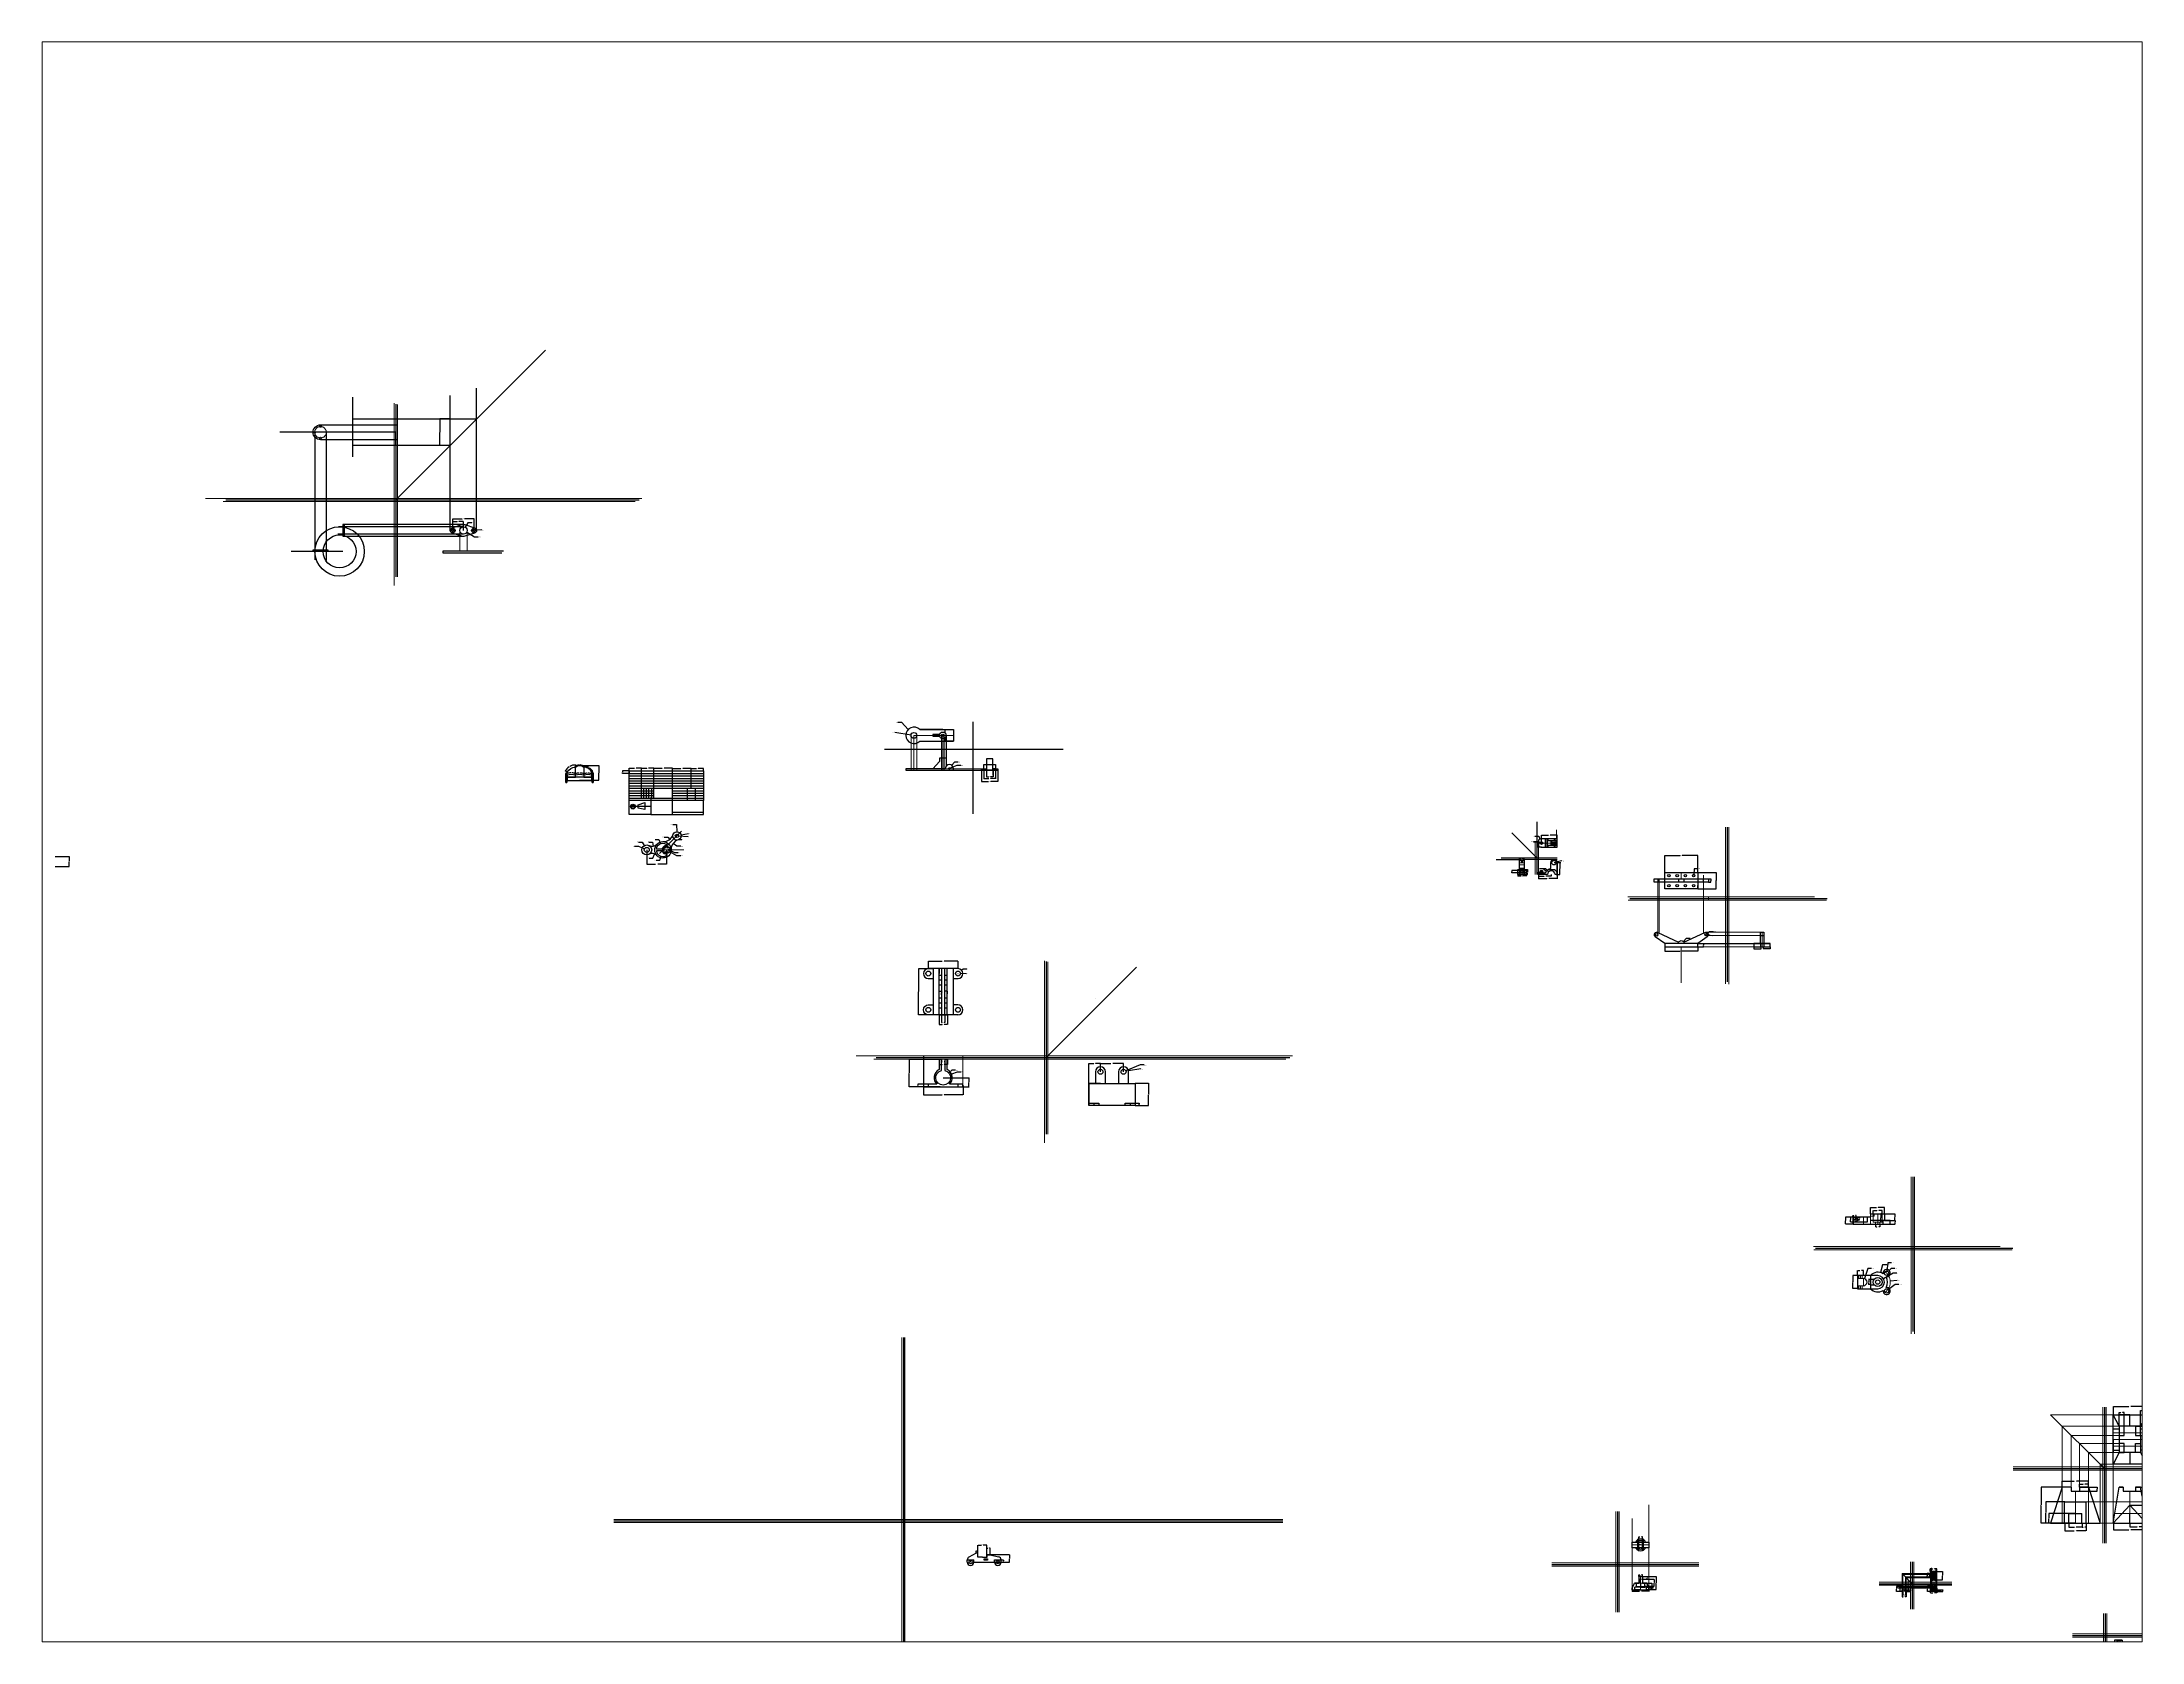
# Paper-space layout 'Layout1' of a CAD drawing. Header units: millimetres. Extents: x 1.05 to 9.45, y 0.8 to 7.2.
# The model-space entities are those that its viewports show. They can reach past a viewport. Long polylines and large blocks are cut down to what shows.
import ezdxf

# ---------------------------------------------------------------- set-up
doc = ezdxf.new("R2010")
doc.units = ezdxf.units.MM
doc.header["$MEASUREMENT"] = 0
doc.linetypes.add('CENTER', pattern=[2, 1.25, -0.25, 0.25, -0.25])
doc.linetypes.add('HIDDEN', pattern=[0.375, 0.25, -0.125])
for name, color, linetype, lineweight in [('Center Line', 132, 'CENTER', 18), ('Dimension Line', 53, 'Continuous', 15), ('Hidden Lines', 10, 'HIDDEN', 13), ('Object line', 7, 'Continuous', 25)]:
    doc.layers.add(name, color=color, linetype=linetype, lineweight=lineweight)
doc.layers.add('Layer2', color=7, linetype='Continuous', lineweight=25, plot=False)
doc.layers.add('Projection Line', color=7, linetype='Continuous', lineweight=9, transparency=0.75)
doc.styles.get("Standard").update_dxf_attribs({"font": 'arial.ttf'})
doc.dimstyles.get("Standard").update_dxf_attribs({"dimtxt": 3, "dimasz": 0.18, "dimexe": 0.18, "dimexo": 0.0625, "dimgap": 0.09, "dimtad": 0, "dimtih": 1, "dimtoh": 1, "dimzin": 0, "dimdsep": 46, "dimtxsty": 'Standard', "dimcen": 0.09, "dimadec": 0, "dimazin": 0, "dimtfac": 1, "dimtofl": 0, "dimtmove": 0, "dimatfit": 3, "dimfxl": 1, "dimtolj": 1, "dimtzin": 0, "dimarcsym": 0})

# ---------------------------------------------------------------- blocks, each defined once
blk = doc.blocks.new('*D1')
at = {"color": 0, "lineweight": -2, "transparency": 16777216}
for p, q in [((3154, 1685), (3151, 1689)), ((3204, 1685), (3207, 1689))]:
    blk.add_line(p, q, dxfattribs=at)
for start, end in [(94.3758, 134.7405), (45.2595, 85.6242)]:
    blk.add_arc((3179, 1660), 39.7, start, end, dxfattribs=at)
at = {"color": 0, "transparency": 16777216}
for points in [[(3151, 1689), (3151, 1689), (3151, 1689)], [(3207, 1689), (3207, 1689), (3207, 1689)]]:
    blk.add_solid(points, dxfattribs=at)
at = {"layer": 'Defpoints', "color": 0, "transparency": 16777216}
for p in [(3154, 1685), (3179, 1660), (3189, 1699), (3204, 1685)]:
    blk.add_point(p, dxfattribs=at)
at = {"color": 0, "transparency": 16777216, "insert": (3179, 1700), "char_height": 3, "attachment_point": 5}
blk.add_mtext('\\A1;90°', dxfattribs=at)
blk = doc.blocks.new('*D2')
at = {"color": 0, "lineweight": -2, "transparency": 16777216}
for p, q in [((3179, 1696), (3296, 1696)), ((3296, 1696), (3296, 1652)), ((3179, 1606), (3296, 1606)), ((3296, 1606), (3296, 1649))]:
    blk.add_line(p, q, dxfattribs=at)
at = {"color": 0, "transparency": 16777216}
for points in [[(3296, 1696), (3296, 1696), (3296, 1696)], [(3296, 1606), (3296, 1606), (3296, 1606)]]:
    blk.add_solid(points, dxfattribs=at)
at = {"layer": 'Defpoints', "color": 0, "transparency": 16777216}
for p in [(3179, 1696), (3179, 1606), (3296, 1606)]:
    blk.add_point(p, dxfattribs=at)
at = {"color": 0, "transparency": 16777216, "insert": (3296, 1651), "char_height": 3, "attachment_point": 5}
blk.add_mtext('\\A1;90.00', dxfattribs=at)
blk = doc.blocks.new('*D3')
at = {"color": 0, "lineweight": -2, "transparency": 16777216}
for p, q in [((3204, 1685), (3204, 1692)), ((3254, 1656), (3260, 1659))]:
    blk.add_line(p, q, dxfattribs=at)
for start, end in [(62.285, 89.177), (29.4962, 56.6246)]:
    blk.add_arc((3203, 1627), 64.6, start, end, dxfattribs=at)
at = {"color": 0, "transparency": 16777216}
for points in [[(3204, 1692), (3204, 1692), (3204, 1692)], [(3260, 1659), (3260, 1659), (3260, 1659)]]:
    blk.add_solid(points, dxfattribs=at)
at = {"layer": 'Defpoints', "color": 0, "transparency": 16777216}
for p in [(3204, 1685), (3246, 1676), (3254, 1656), (3203, 1627)]:
    blk.add_point(p, dxfattribs=at)
at = {"color": 0, "transparency": 16777216, "insert": (3236, 1683), "char_height": 3, "attachment_point": 5}
blk.add_mtext('\\A1;60°', dxfattribs=at)
blk = doc.blocks.new('*D4')
at = {"color": 0, "lineweight": -2, "transparency": 16777216}
for p, q in [((3104, 1656), (3092, 1663)), ((3154, 1685), (3154, 1700))]:
    blk.add_line(p, q, dxfattribs=at)
for start, end in [(123.0974, 150.5207), (90.8061, 118.0409)]:
    blk.add_arc((3155, 1627), 72.3, start, end, dxfattribs=at)
at = {"color": 0, "transparency": 16777216}
for points in [[(3092, 1663), (3092, 1663), (3092, 1663)], [(3154, 1700), (3154, 1700), (3154, 1700)]]:
    blk.add_solid(points, dxfattribs=at)
at = {"layer": 'Defpoints', "color": 0, "transparency": 16777216}
for p in [(3104, 1656), (3129, 1695), (3154, 1685), (3155, 1627)]:
    blk.add_point(p, dxfattribs=at)
at = {"color": 0, "transparency": 16777216, "insert": (3118, 1689), "char_height": 3, "attachment_point": 5}
blk.add_mtext('\\A1;60°', dxfattribs=at)
blk = doc.blocks.new('*D5')
at = {"color": 0, "lineweight": -2, "transparency": 16777216}
for p, q in [((3104, 1638), (3102, 1647)), ((3154, 1638), (3156, 1647))]:
    blk.add_line(p, q, dxfattribs=at)
for start, end in [(91.5039, 103.4115), (76.5885, 88.4961)]:
    blk.add_arc((3129, 1534), 117, start, end, dxfattribs=at)
at = {"color": 0, "transparency": 16777216}
for points in [[(3102, 1647), (3102, 1647), (3102, 1647)], [(3156, 1647), (3156, 1647), (3156, 1647)]]:
    blk.add_solid(points, dxfattribs=at)
at = {"layer": 'Defpoints', "color": 0, "transparency": 16777216}
for p in [(3104, 1638), (3129, 1534), (3138, 1650), (3154, 1638)]:
    blk.add_point(p, dxfattribs=at)
at = {"color": 0, "transparency": 16777216, "insert": (3129, 1650), "char_height": 3, "attachment_point": 5}
blk.add_mtext('\\A1;27°', dxfattribs=at)
blk = doc.blocks.new('*D6')
at = {"color": 0, "lineweight": -2, "transparency": 16777216}
for p, q in [((3154, 1638), (3152, 1646)), ((3204, 1638), (3206, 1646))]:
    blk.add_line(p, q, dxfattribs=at)
for start, end in [(91.5158, 103.4108), (76.5892, 88.4842)]:
    blk.add_arc((3179, 1534), 116, start, end, dxfattribs=at)
at = {"color": 0, "transparency": 16777216}
for points in [[(3152, 1646), (3152, 1646), (3152, 1646)], [(3206, 1646), (3206, 1646), (3206, 1646)]]:
    blk.add_solid(points, dxfattribs=at)
at = {"layer": 'Defpoints', "color": 0, "transparency": 16777216}
for p in [(3154, 1638), (3179, 1534), (3188, 1649), (3204, 1638)]:
    blk.add_point(p, dxfattribs=at)
at = {"color": 0, "transparency": 16777216, "insert": (3179, 1649), "char_height": 3, "attachment_point": 5}
blk.add_mtext('\\A1;27°', dxfattribs=at)
blk = doc.blocks.new('*D7')
at = {"color": 0, "lineweight": -2, "transparency": 16777216}
for p, q in [((3204, 1638), (3202, 1645)), ((3254, 1638), (3256, 1645))]:
    blk.add_line(p, q, dxfattribs=at)
for start, end in [(91.5293, 103.41), (76.59, 88.4707)]:
    blk.add_arc((3229, 1534), 115, start, end, dxfattribs=at)
at = {"color": 0, "transparency": 16777216}
for points in [[(3203, 1645), (3203, 1645), (3202, 1645)], [(3256, 1645), (3256, 1645), (3256, 1645)]]:
    blk.add_solid(points, dxfattribs=at)
at = {"layer": 'Defpoints', "color": 0, "transparency": 16777216}
for p in [(3204, 1638), (3229, 1534), (3238, 1648), (3254, 1638)]:
    blk.add_point(p, dxfattribs=at)
at = {"color": 0, "transparency": 16777216, "insert": (3229, 1648), "char_height": 3, "attachment_point": 5}
blk.add_mtext('\\A1;27°', dxfattribs=at)
blk = doc.blocks.new('*D8')
at = {"color": 0, "lineweight": -2, "transparency": 16777216}
for p, q in [((3479, 1663), (3479, 1679)), ((3480, 1679), (3512, 1679)), ((3554, 1679), (3522, 1679)), ((3554, 1663), (3554, 1679))]:
    blk.add_line(p, q, dxfattribs=at)
at = {"color": 0, "transparency": 16777216}
for points in [[(3480, 1679), (3480, 1679), (3479, 1679)], [(3554, 1679), (3554, 1679), (3554, 1679)]]:
    blk.add_solid(points, dxfattribs=at)
at = {"layer": 'Defpoints', "color": 0, "transparency": 16777216}
for p in [(3479, 1663), (3554, 1679), (3554, 1663)]:
    blk.add_point(p, dxfattribs=at)
at = {"color": 0, "transparency": 16777216, "insert": (3517, 1679), "char_height": 3, "attachment_point": 5}
blk.add_mtext('\\A1;75.00', dxfattribs=at)
blk = doc.blocks.new('*D9')
at = {"color": 0, "lineweight": -2, "transparency": 16777216}
for p, q in [((3554, 1663), (3554, 1679)), ((3555, 1679), (3587, 1679)), ((3629, 1679), (3597, 1679)), ((3629, 1663), (3629, 1679))]:
    blk.add_line(p, q, dxfattribs=at)
at = {"color": 0, "transparency": 16777216}
for points in [[(3555, 1679), (3555, 1679), (3554, 1679)], [(3629, 1679), (3629, 1679), (3629, 1679)]]:
    blk.add_solid(points, dxfattribs=at)
at = {"layer": 'Defpoints', "color": 0, "transparency": 16777216}
for p in [(3554, 1663), (3629, 1679), (3629, 1663)]:
    blk.add_point(p, dxfattribs=at)
at = {"color": 0, "transparency": 16777216, "insert": (3592, 1679), "char_height": 3, "attachment_point": 5}
blk.add_mtext('\\A1;75.00', dxfattribs=at)
blk = doc.blocks.new('*D10')
at = {"color": 0, "lineweight": -2, "transparency": 16777216}
for p, q in [((3629, 1663), (3629, 1679)), ((3630, 1679), (3680, 1679)), ((3742, 1679), (3692, 1679)), ((3742, 1663), (3742, 1679))]:
    blk.add_line(p, q, dxfattribs=at)
at = {"color": 0, "transparency": 16777216}
for points in [[(3630, 1679), (3630, 1679), (3629, 1679)], [(3742, 1679), (3742, 1679), (3742, 1679)]]:
    blk.add_solid(points, dxfattribs=at)
at = {"layer": 'Defpoints', "color": 0, "transparency": 16777216}
for p in [(3629, 1663), (3742, 1679), (3742, 1663)]:
    blk.add_point(p, dxfattribs=at)
at = {"color": 0, "transparency": 16777216, "insert": (3686, 1679), "char_height": 3, "attachment_point": 5}
blk.add_mtext('\\A1;113.00', dxfattribs=at)
blk = doc.blocks.new('*D11')
at = {"color": 0, "lineweight": -2, "transparency": 16777216}
for p, q in [((3742, 1663), (3742, 1679)), ((3743, 1678), (3793, 1678)), ((3855, 1678), (3805, 1678)), ((3855, 1663), (3855, 1679))]:
    blk.add_line(p, q, dxfattribs=at)
at = {"color": 0, "transparency": 16777216}
for points in [[(3743, 1678), (3743, 1678), (3742, 1678)], [(3855, 1678), (3855, 1678), (3855, 1678)]]:
    blk.add_solid(points, dxfattribs=at)
at = {"layer": 'Defpoints', "color": 0, "transparency": 16777216}
for p in [(3742, 1663), (3855, 1678), (3855, 1663)]:
    blk.add_point(p, dxfattribs=at)
at = {"color": 0, "transparency": 16777216, "insert": (3799, 1678), "char_height": 3, "attachment_point": 5}
blk.add_mtext('\\A1;113.00', dxfattribs=at)
blk = doc.blocks.new('*D12')
at = {"color": 0, "lineweight": -2, "transparency": 16777216}
for p, q in [((3855, 1663), (3855, 1678)), ((3856, 1678), (3888, 1678)), ((3930, 1678), (3898, 1678)), ((3930, 1663), (3930, 1678))]:
    blk.add_line(p, q, dxfattribs=at)
at = {"color": 0, "transparency": 16777216}
for points in [[(3856, 1678), (3856, 1678), (3855, 1678)], [(3930, 1678), (3930, 1678), (3930, 1678)]]:
    blk.add_solid(points, dxfattribs=at)
at = {"layer": 'Defpoints', "color": 0, "transparency": 16777216}
for p in [(3855, 1663), (3930, 1678), (3930, 1663)]:
    blk.add_point(p, dxfattribs=at)
at = {"color": 0, "transparency": 16777216, "insert": (3893, 1678), "char_height": 3, "attachment_point": 5}
blk.add_mtext('\\A1;75.00', dxfattribs=at)
blk = doc.blocks.new('*D13')
at = {"color": 0, "lineweight": -2, "transparency": 16777216}
for p, q in [((3479, 1663), (3440, 1663)), ((3440, 1663), (3440, 1657)), ((3440, 1648), (3440, 1654)), ((3479, 1648), (3440, 1648))]:
    blk.add_line(p, q, dxfattribs=at)
at = {"color": 0, "transparency": 16777216}
for points in [[(3440, 1663), (3440, 1663), (3440, 1663)], [(3440, 1648), (3440, 1648), (3440, 1648)]]:
    blk.add_solid(points, dxfattribs=at)
at = {"layer": 'Defpoints', "color": 0, "transparency": 16777216}
for p in [(3479, 1663), (3440, 1648), (3479, 1648)]:
    blk.add_point(p, dxfattribs=at)
at = {"color": 0, "transparency": 16777216, "insert": (3440, 1656), "char_height": 3, "attachment_point": 5}
blk.add_mtext('\\A1;15.00', dxfattribs=at)
blk = doc.blocks.new('*U14')
blk.add_circle((0, 0), 4)
blk = doc.blocks.new('*U15')
at = {"color": 0, "linetype": 'ByBlock', "lineweight": -2, "transparency": 16777216}
blk.add_blockref('*U14', (3690, 1184), dxfattribs=at)
for p, rotation in [((3698, 1198), 299.9999999999999), ((3698, 1170), 59.99999999999999), ((3714, 1198), 239.9999999999999), ((3714, 1170), 120), ((3722, 1184), 180)]:
    blk.add_blockref('*U14', p, dxfattribs=dict(at, rotation=rotation))
blk = doc.blocks.new('*D16')
at = {"layer": 'Defpoints', "color": 0, "transparency": 16777216}
for p in [(3794, 1273), (3769, 1269)]:
    blk.add_point(p, dxfattribs=at)
at = {"layer": 'Dimension Line', "color": 0, "lineweight": -2, "transparency": 16777216}
for p, q in [((3839, 1282), (3794, 1273)), ((3769, 1269), (3769, 1269)), ((3769, 1269), (3769, 1269))]:
    blk.add_line(p, q, dxfattribs=at)
at = {"layer": 'Dimension Line', "color": 0, "transparency": 16777216}
blk.add_solid([(3794, 1274), (3794, 1273), (3794, 1273)], dxfattribs=at)
at = {"layer": 'Dimension Line', "color": 0, "transparency": 16777216, "insert": (3845, 1282), "char_height": 3, "attachment_point": 5}
blk.add_mtext('\\A1;R25.00', dxfattribs=at)
blk = doc.blocks.new('*D17')
at = {"layer": 'Defpoints', "color": 0, "transparency": 16777216}
for p in [(3769, 1269), (3779, 1268)]:
    blk.add_point(p, dxfattribs=at)
at = {"layer": 'Dimension Line', "color": 0, "lineweight": -2, "transparency": 16777216}
for p, q in [((3769, 1269), (3769, 1269)), ((3769, 1269), (3769, 1269)), ((3838, 1263), (3779, 1268))]:
    blk.add_line(p, q, dxfattribs=at)
at = {"layer": 'Dimension Line', "color": 0, "transparency": 16777216}
blk.add_solid([(3779, 1268), (3779, 1268), (3779, 1268)], dxfattribs=at)
at = {"layer": 'Dimension Line', "color": 0, "transparency": 16777216, "insert": (3844, 1263), "char_height": 3, "attachment_point": 5}
blk.add_mtext('\\A1;R10.00', dxfattribs=at)
blk = doc.blocks.new('*D18')
at = {"color": 0, "lineweight": -2, "transparency": 16777216}
for p, q in [((5108, 1958), (5131, 1958)), ((5131, 1958), (5172, 1915)), ((5206, 1879), (5206, 1879)), ((5206, 1879), (5206, 1879))]:
    blk.add_line(p, q, dxfattribs=at)
at = {"color": 0, "transparency": 16777216}
blk.add_solid([(5172, 1915), (5172, 1915), (5172, 1915)], dxfattribs=at)
at = {"layer": 'Defpoints', "color": 0, "transparency": 16777216}
for p in [(5172, 1915), (5206, 1879)]:
    blk.add_point(p, dxfattribs=at)
at = {"color": 0, "transparency": 16777216, "insert": (5102, 1958), "char_height": 3, "attachment_point": 5}
blk.add_mtext('\\A1;R50.00', dxfattribs=at)
blk = doc.blocks.new('*D19')
at = {"color": 0, "lineweight": -2, "transparency": 16777216}
for p, q in [((5090, 1898), (5189, 1882)), ((5206, 1879), (5206, 1879)), ((5206, 1879), (5206, 1879))]:
    blk.add_line(p, q, dxfattribs=at)
at = {"color": 0, "transparency": 16777216}
blk.add_solid([(5189, 1882), (5189, 1882), (5189, 1882)], dxfattribs=at)
at = {"layer": 'Defpoints', "color": 0, "transparency": 16777216}
for p in [(5189, 1882), (5224, 1876)]:
    blk.add_point(p, dxfattribs=at)
at = {"color": 0, "transparency": 16777216, "insert": (5083, 1898), "char_height": 3, "attachment_point": 5}
blk.add_mtext('\\A1;∅35.00', dxfattribs=at)
blk = doc.blocks.new('*D20')
at = {"color": 0, "lineweight": -2, "transparency": 16777216}
for p, q in [((5421, 1677), (5421, 1677)), ((5421, 1677), (5421, 1677)), ((5466, 1695), (5426, 1679)), ((5490, 1695), (5466, 1695))]:
    blk.add_line(p, q, dxfattribs=at)
at = {"color": 0, "transparency": 16777216}
blk.add_solid([(5426, 1679), (5426, 1679), (5426, 1679)], dxfattribs=at)
at = {"layer": 'Defpoints', "color": 0, "transparency": 16777216}
for p in [(5417, 1675), (5426, 1679)]:
    blk.add_point(p, dxfattribs=at)
at = {"color": 0, "transparency": 16777216, "insert": (5497, 1695), "char_height": 3, "attachment_point": 5}
blk.add_mtext('\\A1;∅10.00', dxfattribs=at)
blk = doc.blocks.new('*D21')
at = {"color": 0, "lineweight": -2, "transparency": 16777216}
for p, q in [((5421, 1677), (5421, 1677)), ((5421, 1677), (5421, 1677)), ((5452, 1717), (5437, 1697)), ((5475, 1717), (5452, 1717))]:
    blk.add_line(p, q, dxfattribs=at)
at = {"color": 0, "transparency": 16777216}
blk.add_solid([(5437, 1697), (5437, 1697), (5437, 1697)], dxfattribs=at)
at = {"layer": 'Defpoints', "color": 0, "transparency": 16777216}
for p in [(5421, 1677), (5437, 1697)]:
    blk.add_point(p, dxfattribs=at)
at = {"color": 0, "transparency": 16777216, "insert": (5482, 1717), "char_height": 3, "attachment_point": 5}
blk.add_mtext('\\A1;R25.00', dxfattribs=at)
blk = doc.blocks.new('*D22')
at = {"color": 0, "lineweight": -2, "transparency": 16777216}
for p, q in [((5646, 1667), (5646, 1628)), ((5686, 1667), (5686, 1628)), ((5646, 1628), (5660, 1628)), ((5685, 1628), (5671, 1628))]:
    blk.add_line(p, q, dxfattribs=at)
at = {"color": 0, "transparency": 16777216}
for points in [[(5646, 1628), (5646, 1628), (5646, 1628)], [(5685, 1628), (5685, 1628), (5686, 1628)]]:
    blk.add_solid(points, dxfattribs=at)
at = {"layer": 'Defpoints', "color": 0, "transparency": 16777216}
for p in [(5646, 1667), (5686, 1667), (5686, 1628)]:
    blk.add_point(p, dxfattribs=at)
at = {"color": 0, "transparency": 16777216, "insert": (5666, 1628), "char_height": 3, "attachment_point": 5}
blk.add_mtext('\\A1;40.00', dxfattribs=at)
blk = doc.blocks.new('*D23')
at = {"color": 0, "lineweight": -2, "transparency": 16777216}
for p, q in [((5631, 1677), (5631, 1616)), ((5701, 1677), (5701, 1616)), ((5631, 1617), (5660, 1617)), ((5700, 1617), (5671, 1617))]:
    blk.add_line(p, q, dxfattribs=at)
at = {"color": 0, "transparency": 16777216}
for points in [[(5631, 1617), (5631, 1617), (5631, 1617)], [(5700, 1617), (5700, 1617), (5701, 1617)]]:
    blk.add_solid(points, dxfattribs=at)
at = {"layer": 'Defpoints', "color": 0, "transparency": 16777216}
for p in [(5631, 1677), (5701, 1677), (5701, 1617)]:
    blk.add_point(p, dxfattribs=at)
at = {"color": 0, "transparency": 16777216, "insert": (5666, 1617), "char_height": 3, "attachment_point": 5}
blk.add_mtext('\\A1;70.00', dxfattribs=at)
blk = doc.blocks.new('*D24')
at = {"color": 0, "lineweight": -2, "transparency": 16777216}
for p, q in [((5616, 1667), (5616, 1598)), ((5716, 1667), (5716, 1598)), ((5616, 1598), (5659, 1598)), ((5715, 1598), (5672, 1598))]:
    blk.add_line(p, q, dxfattribs=at)
at = {"color": 0, "transparency": 16777216}
for points in [[(5616, 1598), (5616, 1598), (5616, 1598)], [(5715, 1598), (5715, 1598), (5716, 1598)]]:
    blk.add_solid(points, dxfattribs=at)
at = {"layer": 'Defpoints', "color": 0, "transparency": 16777216}
for p in [(5616, 1667), (5716, 1667), (5716, 1598)]:
    blk.add_point(p, dxfattribs=at)
at = {"color": 0, "transparency": 16777216, "insert": (5666, 1598), "char_height": 3, "attachment_point": 5}
blk.add_mtext('\\A1;100.00', dxfattribs=at)
blk = doc.blocks.new('*D25')
at = {"layer": 'Defpoints', "color": 0, "transparency": 16777216}
for p in [(3572, 1210), (3586, 1184)]:
    blk.add_point(p, dxfattribs=at)
at = {"layer": 'Dimension Line', "color": 0, "lineweight": -2, "transparency": 16777216}
for p, q in [((3536, 1232), (3559, 1232)), ((3559, 1232), (3571, 1210)), ((3586, 1184), (3587, 1184)), ((3586, 1184), (3586, 1184))]:
    blk.add_line(p, q, dxfattribs=at)
at = {"layer": 'Dimension Line', "color": 0, "transparency": 16777216}
blk.add_solid([(3572, 1210), (3571, 1210), (3572, 1210)], dxfattribs=at)
at = {"layer": 'Dimension Line', "color": 0, "transparency": 16777216, "insert": (3530, 1232), "char_height": 3, "attachment_point": 5}
blk.add_mtext('\\A1;R30.00', dxfattribs=at)
blk = doc.blocks.new('*D26')
at = {"layer": 'Defpoints', "color": 0, "transparency": 16777216}
for p in [(3573, 1190), (3586, 1184)]:
    blk.add_point(p, dxfattribs=at)
at = {"layer": 'Dimension Line', "color": 0, "lineweight": -2, "transparency": 16777216}
for p, q in [((3513, 1206), (3536, 1206)), ((3536, 1206), (3572, 1190)), ((3586, 1184), (3587, 1184)), ((3586, 1184), (3586, 1184))]:
    blk.add_line(p, q, dxfattribs=at)
at = {"layer": 'Dimension Line', "color": 0, "transparency": 16777216}
blk.add_solid([(3573, 1190), (3572, 1190), (3573, 1190)], dxfattribs=at)
at = {"layer": 'Dimension Line', "color": 0, "transparency": 16777216, "insert": (3507, 1206), "char_height": 3, "attachment_point": 5}
blk.add_mtext('\\A1;R15.00', dxfattribs=at)
blk = doc.blocks.new('*D27')
at = {"layer": 'Defpoints', "color": 0, "transparency": 16777216}
for p in [(3634, 1159), (3619, 1122)]:
    blk.add_point(p, dxfattribs=at)
at = {"layer": 'Dimension Line', "color": 0, "lineweight": -2, "transparency": 16777216}
for p, q in [((3624, 1135), (3634, 1159)), ((3601, 1135), (3624, 1135))]:
    blk.add_line(p, q, dxfattribs=at)
at = {"layer": 'Dimension Line', "color": 0, "transparency": 16777216}
blk.add_solid([(3634, 1159), (3634, 1159), (3634, 1159)], dxfattribs=at)
at = {"layer": 'Dimension Line', "color": 0, "transparency": 16777216, "insert": (3594, 1135), "char_height": 3, "attachment_point": 5}
blk.add_mtext('\\A1;R40.00', dxfattribs=at)
blk = doc.blocks.new('*D28')
at = {"layer": 'Defpoints', "color": 0, "transparency": 16777216}
for p in [(3619, 1246), (3626, 1207)]:
    blk.add_point(p, dxfattribs=at)
at = {"layer": 'Dimension Line', "color": 0, "lineweight": -2, "transparency": 16777216}
for p, q in [((3598, 1232), (3622, 1232)), ((3622, 1232), (3626, 1207))]:
    blk.add_line(p, q, dxfattribs=at)
at = {"layer": 'Dimension Line', "color": 0, "transparency": 16777216}
blk.add_solid([(3626, 1207), (3626, 1207), (3626, 1207)], dxfattribs=at)
at = {"layer": 'Dimension Line', "color": 0, "transparency": 16777216, "insert": (3592, 1232), "char_height": 3, "attachment_point": 5}
blk.add_mtext('\\A1;R40.00', dxfattribs=at)
blk = doc.blocks.new('*D29')
at = {"layer": 'Defpoints', "color": 0, "transparency": 16777216}
for p in [(3769, 1294), (3769, 1269)]:
    blk.add_point(p, dxfattribs=at)
at = {"layer": 'Dimension Line', "color": 0, "lineweight": -2, "transparency": 16777216}
for p, q in [((3744, 1339), (3767, 1339)), ((3767, 1339), (3769, 1294)), ((3769, 1269), (3769, 1269)), ((3769, 1269), (3769, 1269))]:
    blk.add_line(p, q, dxfattribs=at)
at = {"layer": 'Dimension Line', "color": 0, "transparency": 16777216}
blk.add_solid([(3769, 1294), (3769, 1294), (3769, 1294)], dxfattribs=at)
at = {"layer": 'Dimension Line', "color": 0, "transparency": 16777216, "insert": (3738, 1339), "char_height": 3, "attachment_point": 5}
blk.add_mtext('\\A1;R25.00', dxfattribs=at)
blk = doc.blocks.new('*D30')
at = {"layer": 'Defpoints', "color": 0, "transparency": 16777216}
for p in [(3688, 1294), (3726, 1248)]:
    blk.add_point(p, dxfattribs=at)
at = {"layer": 'Dimension Line', "color": 0, "lineweight": -2, "transparency": 16777216}
for p, q in [((3692, 1262), (3715, 1262)), ((3715, 1262), (3726, 1248))]:
    blk.add_line(p, q, dxfattribs=at)
at = {"layer": 'Dimension Line', "color": 0, "transparency": 16777216}
blk.add_solid([(3726, 1248), (3726, 1248), (3726, 1248)], dxfattribs=at)
at = {"layer": 'Dimension Line', "color": 0, "transparency": 16777216, "insert": (3685, 1262), "char_height": 3, "attachment_point": 5}
blk.add_mtext('\\A1;R60.00', dxfattribs=at)
blk = doc.blocks.new('*D31')
at = {"layer": 'Defpoints', "color": 0, "transparency": 16777216}
for p in [(3777, 1245), (3794, 1188)]:
    blk.add_point(p, dxfattribs=at)
at = {"layer": 'Layer2', "color": 0, "lineweight": -2, "transparency": 16777216}
for p in [(3800, 1245), (3777, 1245)]:
    blk.add_line(p, (3777, 1245), dxfattribs=at)
at = {"layer": 'Layer2', "color": 0, "transparency": 16777216}
blk.add_solid([(3777, 1245), (3777, 1245), (3777, 1245)], dxfattribs=at)
at = {"layer": 'Layer2', "color": 0, "transparency": 16777216, "insert": (3806, 1245), "char_height": 3, "attachment_point": 5}
blk.add_mtext('\\A1;R60.00', dxfattribs=at)
blk = doc.blocks.new('*D32')
at = {"layer": 'Defpoints', "color": 0, "transparency": 16777216}
for p in [(3746, 1223), (3794, 1188)]:
    blk.add_point(p, dxfattribs=at)
at = {"layer": 'Dimension Line', "color": 0, "lineweight": -2, "transparency": 16777216}
for p, q in [((3769, 1206), (3746, 1223)), ((3792, 1206), (3769, 1206))]:
    blk.add_line(p, q, dxfattribs=at)
at = {"layer": 'Dimension Line', "color": 0, "transparency": 16777216}
blk.add_solid([(3746, 1223), (3746, 1223), (3746, 1223)], dxfattribs=at)
at = {"layer": 'Dimension Line', "color": 0, "transparency": 16777216, "insert": (3798, 1206), "char_height": 3, "attachment_point": 5}
blk.add_mtext('\\A1;R60.00', dxfattribs=at)
blk = doc.blocks.new('*D33')
at = {"layer": 'Defpoints', "color": 0, "transparency": 16777216}
for p in [(3706, 1184), (3726, 1173)]:
    blk.add_point(p, dxfattribs=at)
at = {"layer": 'Dimension Line', "color": 0, "lineweight": -2, "transparency": 16777216}
for p, q in [((3706, 1184), (3707, 1184)), ((3706, 1184), (3706, 1184)), ((3769, 1149), (3726, 1173)), ((3792, 1149), (3769, 1149))]:
    blk.add_line(p, q, dxfattribs=at)
at = {"layer": 'Dimension Line', "color": 0, "transparency": 16777216}
blk.add_solid([(3726, 1173), (3726, 1173), (3726, 1173)], dxfattribs=at)
at = {"layer": 'Dimension Line', "color": 0, "transparency": 16777216, "insert": (3799, 1149), "char_height": 3, "attachment_point": 5}
blk.add_mtext('\\A1;R22.00', dxfattribs=at)
blk = doc.blocks.new('*D34')
at = {"layer": 'Defpoints', "color": 0, "transparency": 16777216}
for p in [(3722, 1184), (3726, 1182)]:
    blk.add_point(p, dxfattribs=at)
at = {"layer": 'Dimension Line', "color": 0, "lineweight": -2, "transparency": 16777216}
for p, q in [((3722, 1184), (3723, 1184)), ((3722, 1184), (3722, 1184)), ((3756, 1166), (3726, 1182)), ((3777, 1166), (3756, 1166))]:
    blk.add_line(p, q, dxfattribs=at)
at = {"layer": 'Dimension Line', "color": 0, "transparency": 16777216}
blk.add_solid([(3726, 1182), (3726, 1182), (3726, 1182)], dxfattribs=at)
at = {"layer": 'Dimension Line', "color": 0, "transparency": 16777216, "insert": (3782, 1166), "char_height": 3, "attachment_point": 5}
blk.add_mtext('\\A1;R4.00', dxfattribs=at)
blk = doc.blocks.new('*D35')
at = {"layer": 'Defpoints', "color": 0, "transparency": 16777216}
for p in [(3670, 1221), (3684, 1184)]:
    blk.add_point(p, dxfattribs=at)
at = {"layer": 'Dimension Line', "color": 0, "lineweight": -2, "transparency": 16777216}
for p, q in [((3637, 1247), (3660, 1247)), ((3660, 1247), (3670, 1222)), ((3684, 1184), (3685, 1184)), ((3684, 1184), (3684, 1184))]:
    blk.add_line(p, q, dxfattribs=at)
at = {"layer": 'Dimension Line', "color": 0, "transparency": 16777216}
blk.add_solid([(3670, 1222), (3670, 1222), (3670, 1221)], dxfattribs=at)
at = {"layer": 'Dimension Line', "color": 0, "transparency": 16777216, "insert": (3630, 1247), "char_height": 3, "attachment_point": 5}
blk.add_mtext('\\A1;R40.00', dxfattribs=at)
blk = doc.blocks.new('*D36')
at = {"layer": 'Defpoints', "color": 0, "transparency": 16777216}
for p in [(3684, 1184), (3673, 1146)]:
    blk.add_point(p, dxfattribs=at)
at = {"layer": 'Dimension Line', "color": 0, "lineweight": -2, "transparency": 16777216}
for p, q in [((3684, 1184), (3685, 1184)), ((3684, 1184), (3684, 1184)), ((3643, 1122), (3666, 1122)), ((3666, 1122), (3673, 1146))]:
    blk.add_line(p, q, dxfattribs=at)
at = {"layer": 'Dimension Line', "color": 0, "transparency": 16777216}
blk.add_solid([(3673, 1146), (3673, 1146), (3673, 1146)], dxfattribs=at)
at = {"layer": 'Dimension Line', "color": 0, "transparency": 16777216, "insert": (3637, 1122), "char_height": 3, "attachment_point": 5}
blk.add_mtext('\\A1;R40.00', dxfattribs=at)
blk = doc.blocks.new('*D37')
at = {"layer": 'Defpoints', "color": 0, "transparency": 16777216}
for p in [(3586, 1184), (3706, 1184), (3586, 1098)]:
    blk.add_point(p, dxfattribs=at)
at = {"layer": 'Dimension Line', "color": 0, "lineweight": -2, "transparency": 16777216}
for p, q in [((3586, 1184), (3586, 1098)), ((3706, 1184), (3706, 1098)), ((3587, 1098), (3640, 1098)), ((3706, 1098), (3653, 1098))]:
    blk.add_line(p, q, dxfattribs=at)
at = {"layer": 'Dimension Line', "color": 0, "transparency": 16777216}
for points in [[(3587, 1098), (3587, 1098), (3586, 1098)], [(3706, 1098), (3706, 1098), (3706, 1098)]]:
    blk.add_solid(points, dxfattribs=at)
at = {"layer": 'Dimension Line', "color": 0, "transparency": 16777216, "insert": (3646, 1098), "char_height": 3, "attachment_point": 5}
blk.add_mtext('\\A1;120.00', dxfattribs=at)
blk = doc.blocks.new('*D38')
at = {"layer": 'Defpoints', "color": 0, "transparency": 16777216}
for p in [(9000, 1050), (9003, 1049)]:
    blk.add_point(p, dxfattribs=at)
at = {"layer": 'Dimension Line', "color": 0, "lineweight": -2, "transparency": 16777216}
for p, q in [((9001, 1050), (9000, 1050)), ((9022, 1050), (9001, 1050))]:
    blk.add_line(p, q, dxfattribs=at)
blk.add_arc((9003, 1049), 3, 147.709, 268.6294, dxfattribs=at)
at = {"layer": 'Dimension Line', "color": 0, "transparency": 16777216}
blk.add_solid([(9000, 1050), (9000, 1050), (9000, 1050)], dxfattribs=at)
at = {"layer": 'Dimension Line', "color": 0, "transparency": 16777216, "insert": (9027, 1050), "char_height": 3, "attachment_point": 5}
blk.add_mtext('\\A1;R3.00', dxfattribs=at)
blk = doc.blocks.new('*U39')
at = {"layer": 'Object line'}
blk.add_circle((0, 0), 7.5, dxfattribs=at)
blk = doc.blocks.new('*U40')
at = {"layer": 'Object line', "color": 0, "linetype": 'ByBlock', "lineweight": -2, "transparency": 16777216}
for p in [(0, 0), (50, 0), (100, 0), (150, 0)]:
    blk.add_blockref('*U39', p, dxfattribs=at)
blk = doc.blocks.new('*D41')
at = {"layer": 'Defpoints', "color": 0, "transparency": 16777216}
for p in [(9759, 597), (9959, 597), (9959, 571)]:
    blk.add_point(p, dxfattribs=at)
at = {"layer": 'Object line', "color": 0, "lineweight": -2, "transparency": 16777216}
for p, q in [((9759, 597), (9759, 571)), ((9759, 571), (9853, 571)), ((9959, 571), (9865, 571)), ((9959, 597), (9959, 571))]:
    blk.add_line(p, q, dxfattribs=at)
at = {"layer": 'Object line', "color": 0, "transparency": 16777216}
for points in [[(9759, 571), (9759, 571), (9759, 571)], [(9959, 571), (9959, 571), (9959, 571)]]:
    blk.add_solid(points, dxfattribs=at)
at = {"layer": 'Object line', "color": 0, "transparency": 16777216, "insert": (9859, 571), "char_height": 3, "attachment_point": 5}
blk.add_mtext('\\A1;200.00', dxfattribs=at)
blk = doc.blocks.new('*D42')
at = {"layer": 'Defpoints', "color": 0, "transparency": 16777216}
for p in [(9959, 617), (9959, 597), (9993, 597)]:
    blk.add_point(p, dxfattribs=at)
at = {"layer": 'Object line', "color": 0, "lineweight": -2, "transparency": 16777216}
for p, q in [((9959, 617), (9993, 617)), ((9959, 597), (9993, 597)), ((9993, 617), (9993, 608)), ((9993, 597), (9993, 605))]:
    blk.add_line(p, q, dxfattribs=at)
at = {"layer": 'Object line', "color": 0, "transparency": 16777216}
for points in [[(9993, 617), (9993, 617), (9993, 617)], [(9993, 597), (9993, 597), (9993, 597)]]:
    blk.add_solid(points, dxfattribs=at)
at = {"layer": 'Object line', "color": 0, "transparency": 16777216, "insert": (9993, 607), "char_height": 3, "attachment_point": 5}
blk.add_mtext('\\A1;20.00', dxfattribs=at)
blk = doc.blocks.new('*D43')
at = {"layer": 'Defpoints', "color": 0, "transparency": 16777216}
for p in [(10003, 665), (10014, 674)]:
    blk.add_point(p, dxfattribs=at)
at = {"layer": 'Object line', "color": 0, "lineweight": -2, "transparency": 16777216}
for p, q in [((10008, 670), (10009, 670)), ((10008, 670), (10008, 670)), ((10031, 688), (10014, 675)), ((10054, 688), (10031, 688))]:
    blk.add_line(p, q, dxfattribs=at)
at = {"layer": 'Object line', "color": 0, "transparency": 16777216}
blk.add_solid([(10014, 675), (10014, 674), (10014, 674)], dxfattribs=at)
at = {"layer": 'Object line', "color": 0, "transparency": 16777216, "insert": (10061, 688), "char_height": 3, "attachment_point": 5}
blk.add_mtext('\\A1;∅15.00', dxfattribs=at)
blk = doc.blocks.new('*D44')
at = {"layer": 'Defpoints', "color": 0, "transparency": 16777216}
for p in [(10008, 670), (10023, 667)]:
    blk.add_point(p, dxfattribs=at)
at = {"layer": 'Object line', "color": 0, "lineweight": -2, "transparency": 16777216}
for p, q in [((10008, 670), (10009, 670)), ((10008, 670), (10008, 670)), ((10048, 663), (10023, 667))]:
    blk.add_line(p, q, dxfattribs=at)
at = {"layer": 'Object line', "color": 0, "transparency": 16777216}
blk.add_solid([(10023, 667), (10023, 667), (10023, 667)], dxfattribs=at)
at = {"layer": 'Object line', "color": 0, "transparency": 16777216, "insert": (10055, 663), "char_height": 3, "attachment_point": 5}
blk.add_mtext('\\A1;R15.00', dxfattribs=at)
blk = doc.blocks.new('*D45')
at = {"layer": 'Defpoints', "color": 0, "transparency": 16777216}
for p in [(9859, 617), (9872, 629)]:
    blk.add_point(p, dxfattribs=at)
at = {"layer": 'Object line', "color": 0, "lineweight": -2, "transparency": 16777216}
for p, q in [((9889, 646), (9872, 629)), ((9913, 646), (9889, 646)), ((9859, 617), (9859, 617)), ((9859, 617), (9859, 617))]:
    blk.add_line(p, q, dxfattribs=at)
at = {"layer": 'Object line', "color": 0, "transparency": 16777216}
blk.add_solid([(9872, 629), (9872, 629), (9872, 629)], dxfattribs=at)
at = {"layer": 'Object line', "color": 0, "transparency": 16777216, "insert": (9919, 646), "char_height": 3, "attachment_point": 5}
blk.add_mtext('\\A1;R17.50', dxfattribs=at)
blk = doc.blocks.new('*D46')
at = {"layer": 'Defpoints', "color": 0, "transparency": 16777216}
for p in [(10023, 1008), (10023, 988), (10038, 988)]:
    blk.add_point(p, dxfattribs=at)
at = {"layer": 'Dimension Line', "color": 0, "lineweight": -2, "transparency": 16777216}
for p, q in [((10024, 1008), (10038, 1008)), ((10024, 988), (10038, 988)), ((10038, 1008), (10038, 999)), ((10038, 988), (10038, 996))]:
    blk.add_line(p, q, dxfattribs=at)
at = {"layer": 'Dimension Line', "color": 0, "transparency": 16777216}
for points in [[(10038, 1008), (10038, 1008), (10038, 1008)], [(10038, 988), (10038, 988), (10038, 988)]]:
    blk.add_solid(points, dxfattribs=at)
at = {"layer": 'Dimension Line', "color": 0, "transparency": 16777216, "insert": (10038, 998), "char_height": 3, "attachment_point": 5}
blk.add_mtext('\\A1;20.00', dxfattribs=at)
blk = doc.blocks.new('*D47')
at = {"layer": 'Defpoints', "color": 0, "transparency": 16777216}
for p in [(9959, 1048), (9959, 948), (10070, 948)]:
    blk.add_point(p, dxfattribs=at)
at = {"layer": 'Dimension Line', "color": 0, "lineweight": -2, "transparency": 16777216}
for p, q in [((9959, 1048), (10070, 1048)), ((10070, 1048), (10070, 999)), ((9959, 948), (10070, 948)), ((10070, 948), (10070, 996))]:
    blk.add_line(p, q, dxfattribs=at)
at = {"layer": 'Dimension Line', "color": 0, "transparency": 16777216}
for points in [[(10070, 1048), (10070, 1048), (10070, 1048)], [(10070, 948), (10070, 948), (10070, 948)]]:
    blk.add_solid(points, dxfattribs=at)
at = {"layer": 'Dimension Line', "color": 0, "transparency": 16777216, "insert": (10070, 998), "char_height": 3, "attachment_point": 5}
blk.add_mtext('\\A1;100.00', dxfattribs=at)
blk = doc.blocks.new('*D48')
at = {"layer": 'Defpoints', "color": 0, "transparency": 16777216}
for p in [(9959, 1151), (9759, 1048), (9959, 1048)]:
    blk.add_point(p, dxfattribs=at)
at = {"layer": 'Dimension Line', "color": 0, "lineweight": -2, "transparency": 16777216}
for p, q in [((9759, 1048), (9759, 1151)), ((9759, 1151), (9853, 1151)), ((9959, 1151), (9865, 1151)), ((9959, 1048), (9959, 1151))]:
    blk.add_line(p, q, dxfattribs=at)
at = {"layer": 'Dimension Line', "color": 0, "transparency": 16777216}
for points in [[(9759, 1151), (9759, 1151), (9759, 1151)], [(9959, 1151), (9959, 1151), (9959, 1151)]]:
    blk.add_solid(points, dxfattribs=at)
at = {"layer": 'Dimension Line', "color": 0, "transparency": 16777216, "insert": (9859, 1151), "char_height": 3, "attachment_point": 5}
blk.add_mtext('\\A1;200.00', dxfattribs=at)
blk = doc.blocks.new('*D49')
at = {"layer": 'Defpoints', "color": 0, "transparency": 16777216}
for p in [(9933, 1020), (9935, 1035)]:
    blk.add_point(p, dxfattribs=at)
at = {"layer": 'Dimension Line', "color": 0, "lineweight": -2, "transparency": 16777216}
for p, q in [((9934, 1028), (9934, 1028)), ((9934, 1028), (9934, 1028)), ((9938, 1070), (9935, 1035)), ((9962, 1070), (9938, 1070))]:
    blk.add_line(p, q, dxfattribs=at)
at = {"layer": 'Dimension Line', "color": 0, "transparency": 16777216}
blk.add_solid([(9935, 1035), (9935, 1035), (9935, 1035)], dxfattribs=at)
at = {"layer": 'Dimension Line', "color": 0, "transparency": 16777216, "insert": (9969, 1070), "char_height": 3, "attachment_point": 5}
blk.add_mtext('\\A1;∅15.00', dxfattribs=at)
blk = doc.blocks.new('*D50')
at = {"layer": 'Defpoints', "color": 0, "transparency": 16777216}
for p in [(10299, 597), (10399, 597), (10399, 585)]:
    blk.add_point(p, dxfattribs=at)
at = {"layer": 'Dimension Line', "color": 0, "lineweight": -2, "transparency": 16777216}
for p, q in [((10299, 597), (10299, 584)), ((10299, 585), (10343, 585)), ((10399, 585), (10355, 585)), ((10399, 597), (10399, 584))]:
    blk.add_line(p, q, dxfattribs=at)
at = {"layer": 'Dimension Line', "color": 0, "transparency": 16777216}
for points in [[(10299, 585), (10299, 585), (10299, 585)], [(10399, 585), (10399, 585), (10399, 585)]]:
    blk.add_solid(points, dxfattribs=at)
at = {"layer": 'Dimension Line', "color": 0, "transparency": 16777216, "insert": (10349, 585), "char_height": 3, "attachment_point": 5}
blk.add_mtext('\\A1;100.00', dxfattribs=at)
blk = doc.blocks.new('*D51')
at = {"layer": 'Defpoints', "color": 0, "transparency": 16777216}
for p in [(10339, 617), (10359, 617), (10359, 592)]:
    blk.add_point(p, dxfattribs=at)
at = {"layer": 'Dimension Line', "color": 0, "lineweight": -2, "transparency": 16777216}
for p, q in [((10339, 617), (10339, 592)), ((10339, 592), (10344, 592)), ((10359, 592), (10354, 592)), ((10359, 617), (10359, 592))]:
    blk.add_line(p, q, dxfattribs=at)
at = {"layer": 'Dimension Line', "color": 0, "transparency": 16777216}
for points in [[(10339, 592), (10339, 592), (10339, 592)], [(10359, 592), (10359, 592), (10359, 592)]]:
    blk.add_solid(points, dxfattribs=at)
at = {"layer": 'Dimension Line', "color": 0, "transparency": 16777216, "insert": (10349, 592), "char_height": 3, "attachment_point": 5}
blk.add_mtext('\\A1;20.00', dxfattribs=at)
blk = doc.blocks.new('*D52')
at = {"layer": 'Defpoints', "color": 0, "transparency": 16777216}
for p in [(9055, 1051), (9071, 1035)]:
    blk.add_point(p, dxfattribs=at)
at = {"layer": 'Object line', "color": 0, "lineweight": -2, "transparency": 16777216}
for p, q in [((9013, 1071), (9036, 1071)), ((9036, 1071), (9055, 1051)), ((9071, 1035), (9071, 1035)), ((9071, 1035), (9071, 1035))]:
    blk.add_line(p, q, dxfattribs=at)
at = {"layer": 'Object line', "color": 0, "transparency": 16777216}
blk.add_solid([(9055, 1051), (9055, 1051), (9055, 1051)], dxfattribs=at)
at = {"layer": 'Object line', "color": 0, "transparency": 16777216, "insert": (9007, 1071), "char_height": 3, "attachment_point": 5}
blk.add_mtext('\\A1;R23.00', dxfattribs=at)
blk = doc.blocks.new('*D53')
at = {"layer": 'Defpoints', "color": 0, "transparency": 16777216}
for p in [(9042, 1056), (9071, 1035)]:
    blk.add_point(p, dxfattribs=at)
at = {"layer": 'Object line', "color": 0, "lineweight": -2, "transparency": 16777216}
for p, q in [((8999, 1071), (9022, 1071)), ((9022, 1071), (9042, 1056)), ((9071, 1035), (9071, 1035)), ((9071, 1035), (9071, 1035))]:
    blk.add_line(p, q, dxfattribs=at)
at = {"layer": 'Object line', "color": 0, "transparency": 16777216}
blk.add_solid([(9042, 1056), (9042, 1056), (9042, 1056)], dxfattribs=at)
at = {"layer": 'Object line', "color": 0, "transparency": 16777216, "insert": (8993, 1071), "char_height": 3, "attachment_point": 5}
blk.add_mtext('\\A1;R36.00', dxfattribs=at)
blk = doc.blocks.new('*D54')
at = {"layer": 'Defpoints', "color": 0, "transparency": 16777216}
for p in [(8993, 1035), (9071, 1035), (9071, 1025)]:
    blk.add_point(p, dxfattribs=at)
at = {"layer": 'Dimension Line', "color": 0, "lineweight": -2, "transparency": 16777216}
for p, q in [((8993, 1035), (8993, 1025)), ((8993, 1025), (9027, 1025)), ((9071, 1025), (9037, 1025)), ((9071, 1035), (9071, 1025))]:
    blk.add_line(p, q, dxfattribs=at)
at = {"layer": 'Dimension Line', "color": 0, "transparency": 16777216}
for points in [[(8993, 1025), (8993, 1025), (8993, 1025)], [(9071, 1025), (9071, 1025), (9071, 1025)]]:
    blk.add_solid(points, dxfattribs=at)
at = {"layer": 'Dimension Line', "color": 0, "transparency": 16777216, "insert": (9032, 1025), "char_height": 3, "attachment_point": 5}
blk.add_mtext('\\A1;78.00', dxfattribs=at)
blk = doc.blocks.new('*D55')
at = {"layer": 'Defpoints', "color": 0, "transparency": 16777216}
for p in [(8993, 1035), (9107, 1035), (9107, 1010)]:
    blk.add_point(p, dxfattribs=at)
at = {"layer": 'Dimension Line', "color": 0, "lineweight": -2, "transparency": 16777216}
for p, q in [((8993, 1035), (8993, 1009)), ((9107, 1035), (9107, 1009)), ((8993, 1010), (9044, 1010)), ((9107, 1010), (9056, 1010))]:
    blk.add_line(p, q, dxfattribs=at)
at = {"layer": 'Dimension Line', "color": 0, "transparency": 16777216}
for points in [[(8993, 1010), (8993, 1010), (8993, 1010)], [(9107, 1010), (9107, 1010), (9107, 1010)]]:
    blk.add_solid(points, dxfattribs=at)
at = {"layer": 'Dimension Line', "color": 0, "transparency": 16777216, "insert": (9050, 1010), "char_height": 3, "attachment_point": 5}
blk.add_mtext('\\A1;114.00', dxfattribs=at)
blk = doc.blocks.new('*D56')
at = {"layer": 'Defpoints', "color": 0, "transparency": 16777216}
for p in [(8918, 1065), (8918, 1035), (8926, 1035)]:
    blk.add_point(p, dxfattribs=at)
at = {"layer": 'Dimension Line', "color": 0, "lineweight": -2, "transparency": 16777216}
for p, q in [((8918, 1065), (8927, 1065)), ((8918, 1035), (8927, 1035)), ((8926, 1065), (8926, 1051)), ((8926, 1035), (8926, 1048))]:
    blk.add_line(p, q, dxfattribs=at)
at = {"layer": 'Dimension Line', "color": 0, "transparency": 16777216}
for points in [[(8926, 1065), (8926, 1065), (8926, 1065)], [(8926, 1035), (8926, 1035), (8926, 1035)]]:
    blk.add_solid(points, dxfattribs=at)
at = {"layer": 'Dimension Line', "color": 0, "transparency": 16777216, "insert": (8926, 1050), "char_height": 3, "attachment_point": 5}
blk.add_mtext('\\A1;30.00', dxfattribs=at)
blk = doc.blocks.new('*D57')
at = {"layer": 'Defpoints', "color": 0, "transparency": 16777216}
for p in [(8868, 1035), (8918, 1035), (8918, 1026)]:
    blk.add_point(p, dxfattribs=at)
at = {"layer": 'Object line', "color": 0, "lineweight": -2, "transparency": 16777216}
for p, q in [((8868, 1035), (8868, 1025)), ((8868, 1026), (8888, 1026)), ((8918, 1026), (8898, 1026)), ((8918, 1035), (8918, 1025))]:
    blk.add_line(p, q, dxfattribs=at)
at = {"layer": 'Object line', "color": 0, "transparency": 16777216}
for points in [[(8868, 1026), (8868, 1025), (8868, 1026)], [(8918, 1026), (8918, 1025), (8918, 1026)]]:
    blk.add_solid(points, dxfattribs=at)
at = {"layer": 'Object line', "color": 0, "transparency": 16777216, "insert": (8893, 1026), "char_height": 3, "attachment_point": 5}
blk.add_mtext('\\A1;50.00', dxfattribs=at)
blk = doc.blocks.new('*D58')
at = {"layer": 'Defpoints', "color": 0, "transparency": 16777216}
for p in [(8987, 1201), (9012, 1226), (9012, 1201)]:
    blk.add_point(p, dxfattribs=at)
at = {"layer": 'Dimension Line', "color": 0, "lineweight": -2, "transparency": 16777216}
for p, q in [((9012, 1226), (8987, 1226)), ((8987, 1226), (8987, 1215)), ((8987, 1201), (8987, 1212)), ((9012, 1201), (8987, 1201))]:
    blk.add_line(p, q, dxfattribs=at)
at = {"layer": 'Dimension Line', "color": 0, "transparency": 16777216}
for points in [[(8987, 1226), (8987, 1226), (8987, 1226)], [(8987, 1201), (8987, 1201), (8987, 1201)]]:
    blk.add_solid(points, dxfattribs=at)
at = {"layer": 'Dimension Line', "color": 0, "transparency": 16777216, "insert": (8987, 1213), "char_height": 3, "attachment_point": 5}
blk.add_mtext('\\A1;25.00', dxfattribs=at)
blk = doc.blocks.new('*D59')
at = {"layer": 'Defpoints', "color": 0, "transparency": 16777216}
for p in [(9006, 1228), (9018, 1224)]:
    blk.add_point(p, dxfattribs=at)
at = {"layer": 'Dimension Line', "color": 0, "lineweight": -2, "transparency": 16777216}
for p, q in [((8964, 1233), (8988, 1233)), ((8988, 1233), (9006, 1228)), ((9012, 1226), (9012, 1226)), ((9012, 1226), (9012, 1226))]:
    blk.add_line(p, q, dxfattribs=at)
at = {"layer": 'Dimension Line', "color": 0, "transparency": 16777216}
blk.add_solid([(9006, 1228), (9006, 1228), (9006, 1228)], dxfattribs=at)
at = {"layer": 'Dimension Line', "color": 0, "transparency": 16777216, "insert": (8957, 1233), "char_height": 3, "attachment_point": 5}
blk.add_mtext('\\A1;∅12.00', dxfattribs=at)
blk = doc.blocks.new('*D60')
at = {"layer": 'Defpoints', "color": 0, "transparency": 16777216}
for p in [(9005, 1229), (9019, 1223)]:
    blk.add_point(p, dxfattribs=at)
at = {"layer": 'Dimension Line', "color": 0, "lineweight": -2, "transparency": 16777216}
for p, q in [((8965, 1236), (8989, 1236)), ((8989, 1236), (9004, 1229)), ((9012, 1226), (9012, 1226)), ((9012, 1226), (9012, 1226))]:
    blk.add_line(p, q, dxfattribs=at)
at = {"layer": 'Dimension Line', "color": 0, "transparency": 16777216}
blk.add_solid([(9004, 1229), (9004, 1229), (9005, 1229)], dxfattribs=at)
at = {"layer": 'Dimension Line', "color": 0, "transparency": 16777216, "insert": (8959, 1236), "char_height": 3, "attachment_point": 5}
blk.add_mtext('\\A1;∅16.00', dxfattribs=at)
blk = doc.blocks.new('*D61')
at = {"layer": 'Defpoints', "color": 0, "transparency": 16777216}
for p in [(9012, 1226), (9107, 1273), (9107, 1226)]:
    blk.add_point(p, dxfattribs=at)
at = {"layer": 'Dimension Line', "color": 0, "lineweight": -2, "transparency": 16777216}
for p, q in [((9012, 1226), (9012, 1273)), ((9107, 1226), (9107, 1273)), ((9012, 1273), (9054, 1273)), ((9107, 1273), (9065, 1273))]:
    blk.add_line(p, q, dxfattribs=at)
at = {"layer": 'Dimension Line', "color": 0, "transparency": 16777216}
for points in [[(9012, 1273), (9012, 1273), (9012, 1273)], [(9107, 1273), (9107, 1273), (9107, 1273)]]:
    blk.add_solid(points, dxfattribs=at)
at = {"layer": 'Dimension Line', "color": 0, "transparency": 16777216, "insert": (9059, 1273), "char_height": 3, "attachment_point": 5}
blk.add_mtext('\\A1;95.00', dxfattribs=at)
blk = doc.blocks.new('*D62')
at = {"layer": 'Defpoints', "color": 0, "transparency": 16777216}
for p in [(9002, 1250), (9007, 1237)]:
    blk.add_point(p, dxfattribs=at)
at = {"layer": 'Dimension Line', "color": 0, "lineweight": -2, "transparency": 16777216}
for p, q in [((8972, 1267), (8995, 1267)), ((8995, 1267), (9002, 1250)), ((9007, 1237), (9007, 1237)), ((9007, 1237), (9007, 1237))]:
    blk.add_line(p, q, dxfattribs=at)
at = {"layer": 'Dimension Line', "color": 0, "transparency": 16777216}
blk.add_solid([(9002, 1250), (9002, 1250), (9002, 1250)], dxfattribs=at)
at = {"layer": 'Dimension Line', "color": 0, "transparency": 16777216, "insert": (8965, 1267), "char_height": 3, "attachment_point": 5}
blk.add_mtext('\\A1;R14.00', dxfattribs=at)
blk = doc.blocks.new('*D63')
at = {"layer": 'Defpoints', "color": 0, "transparency": 16777216}
for p in [(8989, 1035), (8993, 1046), (8993, 1035)]:
    blk.add_point(p, dxfattribs=at)
at = {"layer": 'Dimension Line', "color": 0, "lineweight": -2, "transparency": 16777216}
for p, q in [((8993, 1046), (8989, 1046)), ((8989, 1046), (8989, 1042)), ((8989, 1035), (8989, 1039)), ((8993, 1035), (8989, 1035))]:
    blk.add_line(p, q, dxfattribs=at)
at = {"layer": 'Dimension Line', "color": 0, "transparency": 16777216}
for points in [[(8989, 1046), (8990, 1046), (8989, 1046)], [(8989, 1035), (8990, 1035), (8989, 1035)]]:
    blk.add_solid(points, dxfattribs=at)
at = {"layer": 'Dimension Line', "color": 0, "transparency": 16777216, "insert": (8989, 1040), "char_height": 3, "attachment_point": 5}
blk.add_mtext('\\A1;11.00', dxfattribs=at)
blk = doc.blocks.new('*D64')
at = {"layer": 'Defpoints', "color": 0, "transparency": 16777216}
for p in [(8879, 1126), (8907, 1131), (8907, 1126)]:
    blk.add_point(p, dxfattribs=at)
at = {"layer": 'Dimension Line', "color": 0, "lineweight": -2, "transparency": 16777216}
for p, q in [((8879, 1126), (8879, 1132)), ((8879, 1131), (8888, 1131)), ((8907, 1131), (8898, 1131)), ((8907, 1126), (8907, 1132))]:
    blk.add_line(p, q, dxfattribs=at)
at = {"layer": 'Dimension Line', "color": 0, "transparency": 16777216}
for points in [[(8879, 1131), (8879, 1131), (8879, 1131)], [(8907, 1131), (8907, 1131), (8907, 1131)]]:
    blk.add_solid(points, dxfattribs=at)
at = {"layer": 'Dimension Line', "color": 0, "transparency": 16777216, "insert": (8893, 1131), "char_height": 3, "attachment_point": 5}
blk.add_mtext('\\A1;28.00', dxfattribs=at)
blk = doc.blocks.new('*D65')
at = {"layer": 'Defpoints', "color": 0, "transparency": 16777216}
for p in [(8832, 1046), (8885, 1060), (8885, 1046)]:
    blk.add_point(p, dxfattribs=at)
at = {"layer": 'Dimension Line', "color": 0, "lineweight": -2, "transparency": 16777216}
for p, q in [((8885, 1060), (8832, 1060)), ((8832, 1060), (8832, 1054)), ((8832, 1046), (8832, 1051)), ((8885, 1046), (8832, 1046))]:
    blk.add_line(p, q, dxfattribs=at)
at = {"layer": 'Dimension Line', "color": 0, "transparency": 16777216}
for points in [[(8832, 1060), (8832, 1060), (8832, 1060)], [(8832, 1046), (8832, 1046), (8832, 1046)]]:
    blk.add_solid(points, dxfattribs=at)
at = {"layer": 'Dimension Line', "color": 0, "transparency": 16777216, "insert": (8832, 1053), "char_height": 3, "attachment_point": 5}
blk.add_mtext('\\A1;14.00', dxfattribs=at)
blk = doc.blocks.new('*D66')
at = {"layer": 'Defpoints', "color": 0, "transparency": 16777216}
for p in [(9088, 1107), (9100, 1035), (9123, 1035)]:
    blk.add_point(p, dxfattribs=at)
at = {"layer": 'Dimension Line', "color": 0, "lineweight": -2, "transparency": 16777216}
for p, q in [((9088, 1107), (9123, 1107)), ((9100, 1035), (9123, 1035)), ((9123, 1107), (9123, 1072)), ((9123, 1035), (9123, 1069))]:
    blk.add_line(p, q, dxfattribs=at)
at = {"layer": 'Dimension Line', "color": 0, "transparency": 16777216}
for points in [[(9123, 1107), (9123, 1107), (9123, 1107)], [(9123, 1035), (9123, 1035), (9123, 1035)]]:
    blk.add_solid(points, dxfattribs=at)
at = {"layer": 'Dimension Line', "color": 0, "transparency": 16777216, "insert": (9123, 1071), "char_height": 3, "attachment_point": 5}
blk.add_mtext('\\A1;72.00', dxfattribs=at)
blk = doc.blocks.new('*D69')
at = {"layer": 'Defpoints', "color": 0, "transparency": 16777216}
for p in [(5294, 510), (5294, 464), (5474, 464)]:
    blk.add_point(p, dxfattribs=at)
at = {"layer": 'Object line', "color": 0, "lineweight": -2, "transparency": 16777216}
for p, q in [((5294, 464), (5294, 510)), ((5294, 510), (5377, 510)), ((5473, 510), (5390, 510)), ((5474, 464), (5474, 510))]:
    blk.add_line(p, q, dxfattribs=at)
at = {"layer": 'Object line', "color": 0, "transparency": 16777216}
for points in [[(5294, 510), (5294, 510), (5294, 510)], [(5473, 510), (5473, 510), (5474, 510)]]:
    blk.add_solid(points, dxfattribs=at)
at = {"layer": 'Object line', "color": 0, "transparency": 16777216, "insert": (5384, 510), "char_height": 3, "attachment_point": 5}
blk.add_mtext('\\A1;180.00', dxfattribs=at)
blk = doc.blocks.new('*D70')
at = {"layer": 'Defpoints', "color": 0, "transparency": 16777216}
for p in [(5384, -197), (5435, -177)]:
    blk.add_point(p, dxfattribs=at)
at = {"layer": 'Object line', "color": 0, "lineweight": -2, "transparency": 16777216}
for p, q in [((5383, -197), (5384, -197)), ((5384, -197), (5384, -197)), ((5469, -163), (5435, -176)), ((5492, -163), (5469, -163))]:
    blk.add_line(p, q, dxfattribs=at)
at = {"layer": 'Object line', "color": 0, "transparency": 16777216}
blk.add_solid([(5435, -176), (5435, -176), (5435, -177)], dxfattribs=at)
at = {"layer": 'Object line', "color": 0, "transparency": 16777216, "insert": (5499, -163), "char_height": 3, "attachment_point": 5}
blk.add_mtext('\\A1;R55.00', dxfattribs=at)
blk = doc.blocks.new('*D71')
at = {"layer": 'Defpoints', "color": 0, "transparency": 16777216}
for p in [(5384, -197), (5384, -252), (5540, -252)]:
    blk.add_point(p, dxfattribs=at)
at = {"layer": 'Object line', "color": 0, "lineweight": -2, "transparency": 16777216}
for p, q in [((5384, -197), (5541, -197)), ((5384, -252), (5541, -252)), ((5540, -197), (5540, -223)), ((5540, -252), (5540, -226))]:
    blk.add_line(p, q, dxfattribs=at)
at = {"layer": 'Object line', "color": 0, "transparency": 16777216}
for points in [[(5540, -197), (5540, -197), (5540, -197)], [(5540, -252), (5540, -252), (5540, -252)]]:
    blk.add_solid(points, dxfattribs=at)
at = {"layer": 'Object line', "color": 0, "transparency": 16777216, "insert": (5540, -225), "char_height": 3, "attachment_point": 5}
blk.add_mtext('\\A1;55.00', dxfattribs=at)
blk = doc.blocks.new('*D72')
at = {"layer": 'Defpoints', "color": 0, "transparency": 16777216}
for p in [(5230, -252), (5264, -237), (5264, -252)]:
    blk.add_point(p, dxfattribs=at)
at = {"layer": 'Object line', "color": 0, "lineweight": -2, "transparency": 16777216}
for p, q in [((5263, -237), (5229, -237)), ((5263, -252), (5229, -252)), ((5230, -237), (5230, -243)), ((5230, -252), (5230, -246))]:
    blk.add_line(p, q, dxfattribs=at)
at = {"layer": 'Object line', "color": 0, "transparency": 16777216}
for points in [[(5230, -237), (5230, -237), (5230, -237)], [(5230, -252), (5230, -252), (5230, -252)]]:
    blk.add_solid(points, dxfattribs=at)
at = {"layer": 'Object line', "color": 0, "transparency": 16777216, "insert": (5230, -245), "char_height": 3, "attachment_point": 5}
blk.add_mtext('\\A1;15.00', dxfattribs=at)
blk = doc.blocks.new('*D73')
at = {"layer": 'Defpoints', "color": 0, "transparency": 16777216}
for p in [(5374, -87), (5394, -87), (5394, -101)]:
    blk.add_point(p, dxfattribs=at)
at = {"layer": 'Object line', "color": 0, "lineweight": -2, "transparency": 16777216}
for p, q in [((5374, -87), (5374, -101)), ((5374, -101), (5378, -101)), ((5393, -101), (5389, -101)), ((5394, -87), (5394, -101))]:
    blk.add_line(p, q, dxfattribs=at)
at = {"layer": 'Object line', "color": 0, "transparency": 16777216}
for points in [[(5374, -100), (5374, -101), (5374, -101)], [(5393, -100), (5393, -101), (5394, -101)]]:
    blk.add_solid(points, dxfattribs=at)
at = {"layer": 'Object line', "color": 0, "transparency": 16777216, "insert": (5384, -101), "char_height": 3, "attachment_point": 5}
blk.add_mtext('\\A1;20.00', dxfattribs=at)
blk = doc.blocks.new('*D74')
at = {"layer": 'Defpoints', "color": 0, "transparency": 16777216}
for p in [(5359, -87), (5409, -87), (5409, -118)]:
    blk.add_point(p, dxfattribs=at)
at = {"layer": 'Object line', "color": 0, "lineweight": -2, "transparency": 16777216}
for p, q in [((5359, -87), (5359, -118)), ((5359, -118), (5378, -118)), ((5408, -118), (5389, -118)), ((5409, -87), (5409, -118))]:
    blk.add_line(p, q, dxfattribs=at)
at = {"layer": 'Object line', "color": 0, "transparency": 16777216}
for points in [[(5359, -118), (5359, -118), (5359, -118)], [(5408, -118), (5408, -118), (5409, -118)]]:
    blk.add_solid(points, dxfattribs=at)
at = {"layer": 'Object line', "color": 0, "transparency": 16777216, "insert": (5384, -118), "char_height": 3, "attachment_point": 5}
blk.add_mtext('\\A1;50.00', dxfattribs=at)
blk = doc.blocks.new('*D75')
at = {"layer": 'Defpoints', "color": 0, "transparency": 16777216}
for p in [(6547, -231), (6547, -366), (6629, -366)]:
    blk.add_point(p, dxfattribs=at)
at = {"layer": 'Dimension Line', "color": 0, "lineweight": -2, "transparency": 16777216}
for p, q in [((6547, -231), (6629, -231)), ((6629, -231), (6629, -297)), ((6547, -366), (6629, -366)), ((6629, -366), (6629, -300))]:
    blk.add_line(p, q, dxfattribs=at)
at = {"layer": 'Dimension Line', "color": 0, "transparency": 16777216}
for points in [[(6629, -231), (6629, -231), (6629, -231)], [(6629, -366), (6629, -366), (6629, -366)]]:
    blk.add_solid(points, dxfattribs=at)
at = {"layer": 'Dimension Line', "color": 0, "transparency": 16777216, "insert": (6629, -299), "char_height": 3, "attachment_point": 5}
blk.add_mtext('\\A1;135.00', dxfattribs=at)
blk = doc.blocks.new('*D76')
at = {"layer": 'Defpoints', "color": 0, "transparency": 16777216}
for p in [(6477, -161), (6507, -156)]:
    blk.add_point(p, dxfattribs=at)
at = {"layer": 'Dimension Line', "color": 0, "lineweight": -2, "transparency": 16777216}
for p, q in [((6477, -161), (6477, -161)), ((6477, -161), (6477, -161)), ((6582, -144), (6507, -156))]:
    blk.add_line(p, q, dxfattribs=at)
at = {"layer": 'Dimension Line', "color": 0, "transparency": 16777216}
blk.add_solid([(6507, -156), (6507, -156), (6507, -156)], dxfattribs=at)
at = {"layer": 'Dimension Line', "color": 0, "transparency": 16777216, "insert": (6589, -144), "char_height": 3, "attachment_point": 5}
blk.add_mtext('\\A1;R30.00', dxfattribs=at)
blk = doc.blocks.new('*D77')
at = {"layer": 'Defpoints', "color": 0, "transparency": 16777216}
for p in [(6463, -167), (6491, -156)]:
    blk.add_point(p, dxfattribs=at)
at = {"layer": 'Dimension Line', "color": 0, "lineweight": -2, "transparency": 16777216}
for p, q in [((6579, -120), (6491, -156)), ((6602, -120), (6579, -120)), ((6477, -161), (6477, -161)), ((6477, -161), (6477, -161))]:
    blk.add_line(p, q, dxfattribs=at)
at = {"layer": 'Dimension Line', "color": 0, "transparency": 16777216}
blk.add_solid([(6491, -156), (6491, -156), (6491, -156)], dxfattribs=at)
at = {"layer": 'Dimension Line', "color": 0, "transparency": 16777216, "insert": (6609, -120), "char_height": 3, "attachment_point": 5}
blk.add_mtext('\\A1;∅30.00', dxfattribs=at)
blk = doc.blocks.new('*D78')
at = {"layer": 'Defpoints', "color": 0, "transparency": 16777216}
for p in [(6477, -111), (6337, -161), (6477, -161)]:
    blk.add_point(p, dxfattribs=at)
at = {"layer": 'Dimension Line', "color": 0, "lineweight": -2, "transparency": 16777216}
for p, q in [((6337, -161), (6337, -111)), ((6337, -111), (6401, -111)), ((6477, -111), (6413, -111)), ((6477, -161), (6477, -111))]:
    blk.add_line(p, q, dxfattribs=at)
at = {"layer": 'Dimension Line', "color": 0, "transparency": 16777216}
for points in [[(6337, -111), (6337, -111), (6337, -111)], [(6477, -111), (6477, -111), (6477, -111)]]:
    blk.add_solid(points, dxfattribs=at)
at = {"layer": 'Dimension Line', "color": 0, "transparency": 16777216, "insert": (6407, -111), "char_height": 3, "attachment_point": 5}
blk.add_mtext('\\A1;140.00', dxfattribs=at)
blk = doc.blocks.new('*D79')
at = {"layer": 'Defpoints', "color": 0, "transparency": 16777216}
for p in [(6337, -111), (6267, -231), (6337, -161)]:
    blk.add_point(p, dxfattribs=at)
at = {"layer": 'Dimension Line', "color": 0, "lineweight": -2, "transparency": 16777216}
for p, q in [((6267, -231), (6267, -111)), ((6267, -111), (6297, -111)), ((6337, -111), (6307, -111)), ((6337, -161), (6337, -111))]:
    blk.add_line(p, q, dxfattribs=at)
at = {"layer": 'Dimension Line', "color": 0, "transparency": 16777216}
for points in [[(6267, -111), (6267, -111), (6267, -111)], [(6337, -111), (6337, -111), (6337, -111)]]:
    blk.add_solid(points, dxfattribs=at)
at = {"layer": 'Dimension Line', "color": 0, "transparency": 16777216, "insert": (6302, -111), "char_height": 3, "attachment_point": 5}
blk.add_mtext('\\A1;70.00', dxfattribs=at)
blk = doc.blocks.new('*D80')
at = {"layer": 'Defpoints', "color": 0, "transparency": 16777216}
for p in [(6547, -351), (6547, -366), (6572, -366)]:
    blk.add_point(p, dxfattribs=at)
at = {"layer": 'Object line', "color": 0, "lineweight": -2, "transparency": 16777216}
for p, q in [((6547, -351), (6572, -351)), ((6547, -366), (6572, -366)), ((6572, -351), (6572, -357)), ((6572, -366), (6572, -360))]:
    blk.add_line(p, q, dxfattribs=at)
at = {"layer": 'Object line', "color": 0, "transparency": 16777216}
for points in [[(6572, -351), (6572, -351), (6572, -351)], [(6572, -366), (6572, -366), (6572, -366)]]:
    blk.add_solid(points, dxfattribs=at)
at = {"layer": 'Object line', "color": 0, "transparency": 16777216, "insert": (6572, -359), "char_height": 3, "attachment_point": 5}
blk.add_mtext('\\A1;15.00', dxfattribs=at)
blk = doc.blocks.new('*D81')
at = {"layer": 'Defpoints', "color": 0, "transparency": 16777216}
for p in [(5359, 184), (5409, 184), (5409, 126)]:
    blk.add_point(p, dxfattribs=at)
at = {"layer": 'Layer2', "color": 0, "lineweight": -2, "transparency": 16777216}
for p, q in [((5359, 184), (5359, 126)), ((5409, 184), (5409, 126)), ((5359, 126), (5378, 126)), ((5408, 126), (5389, 126))]:
    blk.add_line(p, q, dxfattribs=at)
at = {"layer": 'Layer2', "color": 0, "transparency": 16777216}
for points in [[(5359, 126), (5359, 126), (5359, 126)], [(5408, 126), (5408, 126), (5409, 126)]]:
    blk.add_solid(points, dxfattribs=at)
at = {"layer": 'Layer2', "color": 0, "transparency": 16777216, "insert": (5384, 126), "char_height": 3, "attachment_point": 5}
blk.add_mtext('\\A1;50.00', dxfattribs=at)
blk = doc.blocks.new('*D82')
at = {"layer": 'Defpoints', "color": 0, "transparency": 16777216}
for p in [(5374, 184), (5394, 184), (5394, 137)]:
    blk.add_point(p, dxfattribs=at)
at = {"layer": 'Layer2', "color": 0, "lineweight": -2, "transparency": 16777216}
for p, q in [((5374, 184), (5374, 137)), ((5374, 137), (5378, 137)), ((5393, 137), (5389, 137)), ((5394, 184), (5394, 137))]:
    blk.add_line(p, q, dxfattribs=at)
at = {"layer": 'Layer2', "color": 0, "transparency": 16777216}
for points in [[(5374, 137), (5374, 137), (5374, 137)], [(5393, 137), (5393, 137), (5394, 137)]]:
    blk.add_solid(points, dxfattribs=at)
at = {"layer": 'Layer2', "color": 0, "transparency": 16777216, "insert": (5384, 137), "char_height": 3, "attachment_point": 5}
blk.add_mtext('\\A1;20.00', dxfattribs=at)
blk = doc.blocks.new('*D83')
at = {"layer": 'Defpoints', "color": 0, "transparency": 16777216}
for p in [(5328, 464), (5235, 184), (5328, 184)]:
    blk.add_point(p, dxfattribs=at)
at = {"layer": 'Layer2', "color": 0, "lineweight": -2, "transparency": 16777216}
for p, q in [((5328, 464), (5235, 464)), ((5235, 464), (5235, 326)), ((5235, 184), (5235, 323)), ((5328, 184), (5235, 184))]:
    blk.add_line(p, q, dxfattribs=at)
at = {"layer": 'Layer2', "color": 0, "transparency": 16777216}
for points in [[(5235, 464), (5235, 464), (5235, 464)], [(5235, 184), (5235, 184), (5235, 184)]]:
    blk.add_solid(points, dxfattribs=at)
at = {"layer": 'Layer2', "color": 0, "transparency": 16777216, "insert": (5235, 324), "char_height": 3, "attachment_point": 5}
blk.add_mtext('\\A1;280.00', dxfattribs=at)
blk = doc.blocks.new('*D84')
at = {"layer": 'Defpoints', "color": 0, "transparency": 16777216}
for p in [(2410, 3121), (2475, 3176), (2475, 3121)]:
    blk.add_point(p, dxfattribs=at)
at = {"layer": 'Object line', "color": 0, "lineweight": -2, "transparency": 16777216}
for p, q in [((2410, 3121), (2410, 3176)), ((2410, 3176), (2437, 3176)), ((2474, 3176), (2447, 3176)), ((2475, 3121), (2475, 3176))]:
    blk.add_line(p, q, dxfattribs=at)
at = {"layer": 'Object line', "color": 0, "transparency": 16777216}
for points in [[(2410, 3176), (2410, 3176), (2410, 3176)], [(2474, 3176), (2474, 3176), (2475, 3176)]]:
    blk.add_solid(points, dxfattribs=at)
at = {"layer": 'Object line', "color": 0, "transparency": 16777216, "insert": (2442, 3176), "char_height": 3, "attachment_point": 5}
blk.add_mtext('\\A1;65.00', dxfattribs=at)
blk = doc.blocks.new('*D85')
at = {"layer": 'Defpoints', "color": 0, "transparency": 16777216}
for p in [(2540, 3191), (2410, 3121), (2540, 3121)]:
    blk.add_point(p, dxfattribs=at)
at = {"layer": 'Object line', "color": 0, "lineweight": -2, "transparency": 16777216}
for p, q in [((2410, 3121), (2410, 3191)), ((2410, 3191), (2468, 3191)), ((2539, 3191), (2481, 3191)), ((2540, 3121), (2540, 3191))]:
    blk.add_line(p, q, dxfattribs=at)
at = {"layer": 'Object line', "color": 0, "transparency": 16777216}
for points in [[(2410, 3191), (2410, 3191), (2410, 3191)], [(2539, 3191), (2539, 3191), (2540, 3191)]]:
    blk.add_solid(points, dxfattribs=at)
at = {"layer": 'Object line', "color": 0, "transparency": 16777216, "insert": (2475, 3191), "char_height": 3, "attachment_point": 5}
blk.add_mtext('\\A1;130.00', dxfattribs=at)
blk = doc.blocks.new('*D86')
at = {"layer": 'Defpoints', "color": 0, "transparency": 16777216}
for p in [(2475, 3121), (2486, 3141)]:
    blk.add_point(p, dxfattribs=at)
at = {"layer": 'Object line', "color": 0, "lineweight": -2, "transparency": 16777216}
for p, q in [((2475, 3121), (2475, 3121)), ((2475, 3121), (2475, 3121)), ((2502, 3168), (2486, 3141)), ((2526, 3168), (2502, 3168))]:
    blk.add_line(p, q, dxfattribs=at)
at = {"layer": 'Object line', "color": 0, "transparency": 16777216}
blk.add_solid([(2486, 3141), (2486, 3141), (2486, 3141)], dxfattribs=at)
at = {"layer": 'Object line', "color": 0, "transparency": 16777216, "insert": (2532, 3168), "char_height": 3, "attachment_point": 5}
blk.add_mtext('\\A1;R22.50', dxfattribs=at)
blk = doc.blocks.new('*D87')
at = {"layer": 'Defpoints', "color": 0, "transparency": 16777216}
for p in [(2455, 3133), (2494, 3110)]:
    blk.add_point(p, dxfattribs=at)
at = {"layer": 'Object line', "color": 0, "lineweight": -2, "transparency": 16777216}
for p, q in [((2475, 3121), (2475, 3121)), ((2475, 3121), (2475, 3121)), ((2542, 3081), (2494, 3110)), ((2565, 3081), (2542, 3081))]:
    blk.add_line(p, q, dxfattribs=at)
at = {"layer": 'Object line', "color": 0, "transparency": 16777216}
blk.add_solid([(2494, 3110), (2494, 3110), (2494, 3110)], dxfattribs=at)
at = {"layer": 'Object line', "color": 0, "transparency": 16777216, "insert": (2572, 3081), "char_height": 3, "attachment_point": 5}
blk.add_mtext('\\A1;∅45.00', dxfattribs=at)
blk = doc.blocks.new('*D88')
at = {"layer": 'Defpoints', "color": 0, "transparency": 16777216}
for p in [(2540, 3121), (2555, 3122)]:
    blk.add_point(p, dxfattribs=at)
at = {"layer": 'Object line', "color": 0, "lineweight": -2, "transparency": 16777216}
for p, q in [((2540, 3121), (2540, 3121)), ((2540, 3121), (2540, 3121)), ((2587, 3124), (2555, 3122))]:
    blk.add_line(p, q, dxfattribs=at)
at = {"layer": 'Object line', "color": 0, "transparency": 16777216}
blk.add_solid([(2555, 3122), (2555, 3122), (2555, 3122)], dxfattribs=at)
at = {"layer": 'Object line', "color": 0, "transparency": 16777216, "insert": (2593, 3124), "char_height": 3, "attachment_point": 5}
blk.add_mtext('\\A1;R15.00', dxfattribs=at)
blk = doc.blocks.new('*D89')
at = {"layer": 'Defpoints', "color": 0, "transparency": 16777216}
for p in [(2395, 3797), (2332, 3637), (2395, 3637)]:
    blk.add_point(p, dxfattribs=at)
at = {"layer": 'Object line', "color": 0, "lineweight": -2, "transparency": 16777216}
for p, q in [((2395, 3797), (2332, 3797)), ((2332, 3796), (2332, 3718)), ((2332, 3637), (2332, 3715)), ((2395, 3637), (2332, 3637))]:
    blk.add_line(p, q, dxfattribs=at)
at = {"layer": 'Object line', "color": 0, "transparency": 16777216}
for points in [[(2332, 3796), (2332, 3796), (2332, 3797)], [(2332, 3637), (2332, 3637), (2332, 3637)]]:
    blk.add_solid(points, dxfattribs=at)
at = {"layer": 'Object line', "color": 0, "transparency": 16777216, "insert": (2332, 3717), "char_height": 3, "attachment_point": 5}
blk.add_mtext('\\A1;160.00', dxfattribs=at)
blk = doc.blocks.new('*D90')
at = {"layer": 'Defpoints', "color": 0, "transparency": 16777216}
for p in [(5474, 434), (5496, 454)]:
    blk.add_point(p, dxfattribs=at)
at = {"layer": 'Object line', "color": 0, "lineweight": -2, "transparency": 16777216}
for p, q in [((5473, 434), (5474, 434)), ((5474, 434), (5474, 434)), ((5504, 462), (5496, 455)), ((5528, 462), (5504, 462))]:
    blk.add_line(p, q, dxfattribs=at)
at = {"layer": 'Object line', "color": 0, "transparency": 16777216}
blk.add_solid([(5496, 455), (5496, 455), (5496, 454)], dxfattribs=at)
at = {"layer": 'Object line', "color": 0, "transparency": 16777216, "insert": (5534, 462), "char_height": 3, "attachment_point": 5}
blk.add_mtext('\\A1;R30.00', dxfattribs=at)
blk = doc.blocks.new('*D91')
at = {"layer": 'Defpoints', "color": 0, "transparency": 16777216}
for p in [(5459, 435), (5489, 434)]:
    blk.add_point(p, dxfattribs=at)
at = {"layer": 'Object line', "color": 0, "lineweight": -2, "transparency": 16777216}
for p, q in [((5473, 434), (5474, 434)), ((5474, 434), (5474, 434)), ((5526, 433), (5489, 434))]:
    blk.add_line(p, q, dxfattribs=at)
at = {"layer": 'Object line', "color": 0, "transparency": 16777216}
blk.add_solid([(5489, 434), (5489, 434), (5489, 434)], dxfattribs=at)
at = {"layer": 'Object line', "color": 0, "transparency": 16777216, "insert": (5532, 433), "char_height": 3, "attachment_point": 5}
blk.add_mtext('\\A1;∅30.00', dxfattribs=at)
blk = doc.blocks.new('*D92')
at = {"layer": 'Defpoints', "color": 0, "transparency": 16777216}
for p in [(5359, 312), (5409, 328), (5409, 312)]:
    blk.add_point(p, dxfattribs=at)
at = {"layer": 'Object line', "color": 0, "lineweight": -2, "transparency": 16777216}
for p, q in [((5359, 312), (5359, 328)), ((5359, 328), (5378, 328)), ((5408, 328), (5389, 328)), ((5409, 312), (5409, 328))]:
    blk.add_line(p, q, dxfattribs=at)
at = {"layer": 'Object line', "color": 0, "transparency": 16777216}
for points in [[(5359, 328), (5359, 328), (5359, 328)], [(5408, 328), (5408, 328), (5409, 328)]]:
    blk.add_solid(points, dxfattribs=at)
at = {"layer": 'Object line', "color": 0, "transparency": 16777216, "insert": (5384, 328), "char_height": 3, "attachment_point": 5}
blk.add_mtext('\\A1;50.00', dxfattribs=at)
blk = doc.blocks.new('*D93')
at = {"layer": 'Defpoints', "color": 0, "transparency": 16777216}
for p in [(5374, 306), (5394, 317), (5394, 306)]:
    blk.add_point(p, dxfattribs=at)
at = {"layer": 'Object line', "color": 0, "lineweight": -2, "transparency": 16777216}
for p, q in [((5374, 306), (5374, 317)), ((5374, 317), (5378, 317)), ((5393, 317), (5389, 317)), ((5394, 306), (5394, 317))]:
    blk.add_line(p, q, dxfattribs=at)
at = {"layer": 'Object line', "color": 0, "transparency": 16777216}
for points in [[(5374, 317), (5374, 317), (5374, 317)], [(5393, 317), (5393, 317), (5394, 317)]]:
    blk.add_solid(points, dxfattribs=at)
at = {"layer": 'Object line', "color": 0, "transparency": 16777216, "insert": (5384, 317), "char_height": 3, "attachment_point": 5}
blk.add_mtext('\\A1;20.00', dxfattribs=at)
blk = doc.blocks.new('*D94')
at = {"layer": 'Defpoints', "color": 0, "transparency": 16777216}
for p in [(5384, -197), (5418, -168)]:
    blk.add_point(p, dxfattribs=at)
at = {"layer": 'Object line', "color": 0, "lineweight": -2, "transparency": 16777216}
for p, q in [((5383, -197), (5384, -197)), ((5384, -197), (5384, -197)), ((5436, -152), (5418, -168)), ((5459, -152), (5436, -152))]:
    blk.add_line(p, q, dxfattribs=at)
at = {"layer": 'Object line', "color": 0, "transparency": 16777216}
blk.add_solid([(5418, -168), (5418, -168), (5418, -168)], dxfattribs=at)
at = {"layer": 'Object line', "color": 0, "transparency": 16777216, "insert": (5465, -152), "char_height": 3, "attachment_point": 5}
blk.add_mtext('\\A1;R45.00', dxfattribs=at)
blk = doc.blocks.new('*D95')
at = {"layer": 'Defpoints', "color": 0, "transparency": 16777216}
for p in [(5264, -245), (5504, -245), (5504, -301)]:
    blk.add_point(p, dxfattribs=at)
at = {"layer": 'Object line', "color": 0, "lineweight": -2, "transparency": 16777216}
for p, q in [((5264, -245), (5264, -301)), ((5504, -245), (5504, -301)), ((5264, -301), (5377, -301)), ((5503, -301), (5390, -301))]:
    blk.add_line(p, q, dxfattribs=at)
at = {"layer": 'Object line', "color": 0, "transparency": 16777216}
for points in [[(5264, -301), (5264, -301), (5264, -301)], [(5503, -301), (5503, -301), (5504, -301)]]:
    blk.add_solid(points, dxfattribs=at)
at = {"layer": 'Object line', "color": 0, "transparency": 16777216, "insert": (5384, -301), "char_height": 3, "attachment_point": 5}
blk.add_mtext('\\A1;240.00', dxfattribs=at)
blk = doc.blocks.new('*D96')
at = {"layer": 'Defpoints', "color": 0, "transparency": 16777216}
for p in [(5366, -87), (5177, -252), (5366, -252)]:
    blk.add_point(p, dxfattribs=at)
at = {"layer": 'Object line', "color": 0, "lineweight": -2, "transparency": 16777216}
for p, q in [((5366, -87), (5177, -87)), ((5177, -87), (5177, -168)), ((5177, -252), (5177, -171)), ((5366, -252), (5177, -252))]:
    blk.add_line(p, q, dxfattribs=at)
at = {"layer": 'Object line', "color": 0, "transparency": 16777216}
for points in [[(5177, -87), (5177, -87), (5177, -87)], [(5177, -252), (5177, -252), (5177, -252)]]:
    blk.add_solid(points, dxfattribs=at)
at = {"layer": 'Object line', "color": 0, "transparency": 16777216, "insert": (5177, -170), "char_height": 3, "attachment_point": 5}
blk.add_mtext('\\A1;165.00', dxfattribs=at)
blk = doc.blocks.new('*D97')
at = {"layer": 'Defpoints', "color": 0, "transparency": 16777216}
for p in [(9088, 1107), (9106, 1111)]:
    blk.add_point(p, dxfattribs=at)
at = {"layer": 'Object line', "color": 0, "lineweight": -2, "transparency": 16777216}
for p, q in [((9088, 1107), (9088, 1107)), ((9088, 1107), (9088, 1107)), ((9134, 1117), (9107, 1111))]:
    blk.add_line(p, q, dxfattribs=at)
at = {"layer": 'Object line', "color": 0, "transparency": 16777216}
blk.add_solid([(9107, 1111), (9107, 1111), (9106, 1111)], dxfattribs=at)
at = {"layer": 'Object line', "color": 0, "transparency": 16777216, "insert": (9141, 1117), "char_height": 3, "attachment_point": 5}
blk.add_mtext('\\A1;R19.00', dxfattribs=at)
blk = doc.blocks.new('*D98')
at = {"layer": 'Defpoints', "color": 0, "transparency": 16777216}
for p in [(9074, 1107), (9102, 1106)]:
    blk.add_point(p, dxfattribs=at)
at = {"layer": 'Object line', "color": 0, "lineweight": -2, "transparency": 16777216}
for p, q in [((9088, 1107), (9088, 1107)), ((9088, 1107), (9088, 1107)), ((9128, 1106), (9102, 1106))]:
    blk.add_line(p, q, dxfattribs=at)
at = {"layer": 'Object line', "color": 0, "transparency": 16777216}
blk.add_solid([(9102, 1106), (9102, 1106), (9102, 1106)], dxfattribs=at)
at = {"layer": 'Object line', "color": 0, "transparency": 16777216, "insert": (9135, 1106), "char_height": 3, "attachment_point": 5}
blk.add_mtext('\\A1;∅28.00', dxfattribs=at)
blk = doc.blocks.new('*D99')
at = {"layer": 'Defpoints', "color": 0, "transparency": 16777216}
for p in [(0, 1145), (0, 1083), (84, 1083)]:
    blk.add_point(p, dxfattribs=at)
at = {"layer": 'Object line', "color": 0, "lineweight": -2, "transparency": 16777216}
for p, q in [((0, 1145), (85, 1145)), ((0, 1083), (85, 1083)), ((84, 1145), (84, 1116)), ((84, 1083), (84, 1112))]:
    blk.add_line(p, q, dxfattribs=at)
at = {"layer": 'Object line', "color": 0, "transparency": 16777216}
for points in [[(84, 1145), (84, 1145), (84, 1145)], [(84, 1083), (84, 1083), (84, 1083)]]:
    blk.add_solid(points, dxfattribs=at)
at = {"layer": 'Object line', "color": 0, "transparency": 16777216, "insert": (84, 1114), "char_height": 3, "attachment_point": 5}
blk.add_mtext('\\A1;62.00', dxfattribs=at)
blk = doc.blocks.new('*D101')
at = {"layer": 'Defpoints', "color": 0, "transparency": 16777216}
for p in [(10928, -1396), (10963, -1366), (10963, -1396)]:
    blk.add_point(p, dxfattribs=at)
at = {"layer": 'Object line', "color": 0, "lineweight": -2, "transparency": 16777216}
for p, q in [((10928, -1396), (10928, -1366)), ((10929, -1366), (10941, -1366)), ((10963, -1366), (10951, -1366)), ((10963, -1396), (10963, -1366))]:
    blk.add_line(p, q, dxfattribs=at)
at = {"layer": 'Object line', "color": 0, "transparency": 16777216}
for points in [[(10929, -1366), (10929, -1366), (10928, -1366)], [(10963, -1366), (10963, -1366), (10963, -1366)]]:
    blk.add_solid(points, dxfattribs=at)
at = {"layer": 'Object line', "color": 0, "transparency": 16777216, "insert": (10946, -1366), "char_height": 3, "attachment_point": 5}
blk.add_mtext('\\A1;35.00', dxfattribs=at)
blk = doc.blocks.new('*D102')
at = {"layer": 'Defpoints', "color": 0, "transparency": 16777216}
for p in [(11050, -1436), (11085, -1416)]:
    blk.add_point(p, dxfattribs=at)
at = {"layer": 'Object line', "color": 0, "lineweight": -2, "transparency": 16777216}
for p, q in [((11143, -1382), (11085, -1416)), ((11166, -1382), (11143, -1382)), ((11050, -1436), (11051, -1436)), ((11050, -1437), (11050, -1436))]:
    blk.add_line(p, q, dxfattribs=at)
at = {"layer": 'Object line', "color": 0, "transparency": 16777216}
blk.add_solid([(11085, -1416), (11085, -1416), (11085, -1416)], dxfattribs=at)
at = {"layer": 'Object line', "color": 0, "transparency": 16777216, "insert": (11173, -1382), "char_height": 3, "attachment_point": 5}
blk.add_mtext('\\A1;R40.00', dxfattribs=at)
blk = doc.blocks.new('*D103')
at = {"layer": 'Defpoints', "color": 0, "transparency": 16777216}
for p in [(11103, -1396), (11105, -1370)]:
    blk.add_point(p, dxfattribs=at)
at = {"layer": 'Object line', "color": 0, "lineweight": -2, "transparency": 16777216}
for p, q in [((11104, -1383), (11104, -1383)), ((11104, -1383), (11104, -1383)), ((11111, -1320), (11106, -1369)), ((11134, -1320), (11111, -1320))]:
    blk.add_line(p, q, dxfattribs=at)
at = {"layer": 'Object line', "color": 0, "transparency": 16777216}
blk.add_solid([(11105, -1369), (11106, -1369), (11105, -1370)], dxfattribs=at)
at = {"layer": 'Object line', "color": 0, "transparency": 16777216, "insert": (11141, -1320), "char_height": 3, "attachment_point": 5}
blk.add_mtext('\\A1;∅26.00', dxfattribs=at)
blk = doc.blocks.new('*D104')
at = {"layer": 'Defpoints', "color": 0, "transparency": 16777216}
for p in [(11104, -1383), (11119, -1366)]:
    blk.add_point(p, dxfattribs=at)
at = {"layer": 'Object line', "color": 0, "lineweight": -2, "transparency": 16777216}
for p, q in [((11104, -1383), (11104, -1383)), ((11104, -1383), (11104, -1383)), ((11131, -1353), (11119, -1366)), ((11154, -1353), (11131, -1353))]:
    blk.add_line(p, q, dxfattribs=at)
at = {"layer": 'Object line', "color": 0, "transparency": 16777216}
blk.add_solid([(11119, -1366), (11119, -1366), (11119, -1366)], dxfattribs=at)
at = {"layer": 'Object line', "color": 0, "transparency": 16777216, "insert": (11160, -1353), "char_height": 3, "attachment_point": 5}
blk.add_mtext('\\A1;R22.00', dxfattribs=at)
blk = doc.blocks.new('*D105')
at = {"layer": 'Defpoints', "color": 0, "transparency": 16777216}
for p in [(10928, -1396), (10900, -1476), (10928, -1476)]:
    blk.add_point(p, dxfattribs=at)
at = {"layer": 'Object line', "color": 0, "lineweight": -2, "transparency": 16777216}
for p, q in [((10928, -1396), (10900, -1396)), ((10900, -1397), (10900, -1435)), ((10900, -1476), (10900, -1438)), ((10928, -1476), (10900, -1476))]:
    blk.add_line(p, q, dxfattribs=at)
at = {"layer": 'Object line', "color": 0, "transparency": 16777216}
for points in [[(10900, -1397), (10900, -1397), (10900, -1396)], [(10900, -1476), (10900, -1476), (10900, -1476)]]:
    blk.add_solid(points, dxfattribs=at)
at = {"layer": 'Object line', "color": 0, "transparency": 16777216, "insert": (10900, -1436), "char_height": 3, "attachment_point": 5}
blk.add_mtext('\\A1;80.00', dxfattribs=at)
blk = doc.blocks.new('*D106')
at = {"layer": 'Defpoints', "color": 0, "transparency": 16777216}
for p in [(10963, -1436), (10970, -1415)]:
    blk.add_point(p, dxfattribs=at)
at = {"layer": 'Object line', "color": 0, "lineweight": -2, "transparency": 16777216}
for p, q in [((10990, -1353), (10970, -1415)), ((11013, -1353), (10990, -1353)), ((10963, -1436), (10964, -1436)), ((10963, -1437), (10963, -1436))]:
    blk.add_line(p, q, dxfattribs=at)
at = {"layer": 'Object line', "color": 0, "transparency": 16777216}
blk.add_solid([(10970, -1415), (10970, -1415), (10970, -1415)], dxfattribs=at)
at = {"layer": 'Object line', "color": 0, "transparency": 16777216, "insert": (11020, -1353), "char_height": 3, "attachment_point": 5}
blk.add_mtext('\\A1;R22.00', dxfattribs=at)
blk = doc.blocks.new('*D107')
at = {"layer": 'Defpoints', "color": 0, "transparency": 16777216}
for p in [(10996, -1452), (11006, -1420), (11006, -1452)]:
    blk.add_point(p, dxfattribs=at)
at = {"layer": 'Object line', "color": 0, "lineweight": -2, "transparency": 16777216}
for p, q in [((11006, -1420), (10995, -1420)), ((11006, -1452), (10995, -1452)), ((10996, -1421), (10996, -1435)), ((10996, -1452), (10996, -1438))]:
    blk.add_line(p, q, dxfattribs=at)
at = {"layer": 'Object line', "color": 0, "transparency": 16777216}
for points in [[(10995, -1421), (10996, -1421), (10996, -1420)], [(10995, -1452), (10996, -1452), (10996, -1452)]]:
    blk.add_solid(points, dxfattribs=at)
at = {"layer": 'Object line', "color": 0, "transparency": 16777216, "insert": (10996, -1436), "char_height": 3, "attachment_point": 5}
blk.add_mtext('\\A1;32.00', dxfattribs=at)
blk = doc.blocks.new('*D108')
at = {"layer": 'Defpoints', "color": 0, "transparency": 16777216}
for p in [(11067, -1379), (11034, -1494)]:
    blk.add_point(p, dxfattribs=at)
at = {"layer": 'Object line', "color": 0, "lineweight": -2, "transparency": 16777216}
for p, q in [((11080, -1331), (11067, -1378)), ((11106, -1331), (11080, -1331)), ((11050, -1436), (11051, -1436)), ((11050, -1437), (11050, -1436))]:
    blk.add_line(p, q, dxfattribs=at)
at = {"layer": 'Object line', "color": 0, "transparency": 16777216}
blk.add_solid([(11067, -1378), (11067, -1378), (11067, -1379)], dxfattribs=at)
at = {"layer": 'Object line', "color": 0, "transparency": 16777216, "insert": (11114, -1331), "char_height": 3, "attachment_point": 5}
blk.add_mtext('\\A1;∅120.00', dxfattribs=at)
blk = doc.blocks.new('*D109')
at = {"layer": 'Defpoints', "color": 0, "transparency": 16777216}
for p in [(11094, -1498), (11115, -1482)]:
    blk.add_point(p, dxfattribs=at)
at = {"layer": 'Object line', "color": 0, "lineweight": -2, "transparency": 16777216}
for p, q in [((11104, -1490), (11104, -1490)), ((11104, -1490), (11104, -1490)), ((11156, -1452), (11115, -1482)), ((11179, -1452), (11156, -1452))]:
    blk.add_line(p, q, dxfattribs=at)
at = {"layer": 'Object line', "color": 0, "transparency": 16777216}
blk.add_solid([(11115, -1482), (11115, -1482), (11115, -1482)], dxfattribs=at)
at = {"layer": 'Object line', "color": 0, "transparency": 16777216, "insert": (11186, -1452), "char_height": 3, "attachment_point": 5}
blk.add_mtext('\\A1;∅26.00', dxfattribs=at)
blk = doc.blocks.new('*D100')
at = {"layer": 'Defpoints', "color": 0, "transparency": 16777216}
for p in [(11050, -1436), (11126, -1431)]:
    blk.add_point(p, dxfattribs=at)
at = {"layer": 'Object line', "color": 0, "lineweight": -2, "transparency": 16777216}
for p, q in [((11050, -1436), (11051, -1436)), ((11050, -1437), (11050, -1436)), ((11168, -1427), (11126, -1431))]:
    blk.add_line(p, q, dxfattribs=at)
at = {"layer": 'Object line', "color": 0, "transparency": 16777216}
blk.add_solid([(11126, -1431), (11126, -1431), (11126, -1431)], dxfattribs=at)
at = {"layer": 'Object line', "color": 0, "transparency": 16777216, "insert": (11174, -1427), "char_height": 3, "attachment_point": 5}
blk.add_mtext('\\A1;R76.00', dxfattribs=at)
blk = doc.blocks.new('*D110')
at = {"layer": 'Defpoints', "color": 0, "transparency": 16777216}
for p in [(10855, -1085), (10900, -1043), (10900, -1085)]:
    blk.add_point(p, dxfattribs=at)
at = {"layer": 'Object line', "color": 0, "lineweight": -2, "transparency": 16777216}
for p, q in [((10900, -1043), (10855, -1043)), ((10855, -1043), (10855, -1062)), ((10855, -1084), (10855, -1065)), ((10900, -1085), (10855, -1085))]:
    blk.add_line(p, q, dxfattribs=at)
at = {"layer": 'Object line', "color": 0, "transparency": 16777216}
for points in [[(10855, -1043), (10855, -1043), (10855, -1043)], [(10855, -1084), (10855, -1084), (10855, -1085)]]:
    blk.add_solid(points, dxfattribs=at)
at = {"layer": 'Object line', "color": 0, "transparency": 16777216, "insert": (10855, -1064), "char_height": 3, "attachment_point": 5}
blk.add_mtext('\\A1;42.00', dxfattribs=at)
blk = doc.blocks.new('*D111')
at = {"layer": 'Defpoints', "color": 0, "transparency": 16777216}
for p in [(11126, -1063), (11126, -1085), (11155, -1085)]:
    blk.add_point(p, dxfattribs=at)
at = {"layer": 'Object line', "color": 0, "lineweight": -2, "transparency": 16777216}
for p, q in [((11126, -1063), (11155, -1063)), ((11126, -1085), (11155, -1085)), ((11155, -1063), (11155, -1072)), ((11155, -1084), (11155, -1075))]:
    blk.add_line(p, q, dxfattribs=at)
at = {"layer": 'Object line', "color": 0, "transparency": 16777216}
for points in [[(11155, -1063), (11155, -1063), (11155, -1063)], [(11155, -1084), (11155, -1084), (11155, -1085)]]:
    blk.add_solid(points, dxfattribs=at)
at = {"layer": 'Object line', "color": 0, "transparency": 16777216, "insert": (11155, -1074), "char_height": 3, "attachment_point": 5}
blk.add_mtext('\\A1;22.00', dxfattribs=at)
blk = doc.blocks.new('*D112')
at = {"layer": 'Defpoints', "color": 0, "transparency": 16777216}
for p in [(11091, -1023), (11091, -1063), (11153, -1063)]:
    blk.add_point(p, dxfattribs=at)
at = {"layer": 'Object line', "color": 0, "lineweight": -2, "transparency": 16777216}
for p, q in [((11091, -1023), (11153, -1023)), ((11091, -1063), (11153, -1063)), ((11153, -1023), (11153, -1041)), ((11153, -1062), (11153, -1044))]:
    blk.add_line(p, q, dxfattribs=at)
at = {"layer": 'Object line', "color": 0, "transparency": 16777216}
for points in [[(11153, -1023), (11153, -1023), (11153, -1023)], [(11153, -1062), (11153, -1062), (11153, -1063)]]:
    blk.add_solid(points, dxfattribs=at)
at = {"layer": 'Object line', "color": 0, "transparency": 16777216, "insert": (11153, -1043), "char_height": 3, "attachment_point": 5}
blk.add_mtext('\\A1;40.00', dxfattribs=at)
blk = doc.blocks.new('*D113')
at = {"layer": 'Defpoints', "color": 0, "transparency": 16777216}
for p in [(11077, -1003), (11023, -1023), (11077, -1023)]:
    blk.add_point(p, dxfattribs=at)
at = {"layer": 'Object line', "color": 0, "lineweight": -2, "transparency": 16777216}
for p, q in [((11023, -1023), (11023, -1003)), ((11024, -1003), (11045, -1003)), ((11077, -1003), (11056, -1003)), ((11077, -1023), (11077, -1003))]:
    blk.add_line(p, q, dxfattribs=at)
at = {"layer": 'Object line', "color": 0, "transparency": 16777216}
for points in [[(11024, -1003), (11024, -1003), (11023, -1003)], [(11077, -1003), (11077, -1003), (11077, -1003)]]:
    blk.add_solid(points, dxfattribs=at)
at = {"layer": 'Object line', "color": 0, "transparency": 16777216, "insert": (11050, -1003), "char_height": 3, "attachment_point": 5}
blk.add_mtext('\\A1;54.00', dxfattribs=at)
blk = doc.blocks.new('*D114')
at = {"layer": 'Defpoints', "color": 0, "transparency": 16777216}
for p in [(11091, -985), (11006, -1023), (11091, -1023)]:
    blk.add_point(p, dxfattribs=at)
at = {"layer": 'Object line', "color": 0, "lineweight": -2, "transparency": 16777216}
for p, q in [((11006, -1023), (11006, -985)), ((11006, -985), (11043, -985)), ((11091, -985), (11053, -985)), ((11091, -1023), (11091, -985))]:
    blk.add_line(p, q, dxfattribs=at)
at = {"layer": 'Object line', "color": 0, "transparency": 16777216}
for points in [[(11006, -985), (11006, -985), (11006, -985)], [(11091, -985), (11091, -985), (11091, -985)]]:
    blk.add_solid(points, dxfattribs=at)
at = {"layer": 'Object line', "color": 0, "transparency": 16777216, "insert": (11048, -985), "char_height": 3, "attachment_point": 5}
blk.add_mtext('\\A1;85.00', dxfattribs=at)
blk = doc.blocks.new('*D115')
at = {"layer": 'Defpoints', "color": 0, "transparency": 16777216}
for p in [(10885, -1073), (10900, -1043), (10900, -1073)]:
    blk.add_point(p, dxfattribs=at)
at = {"layer": 'Object line', "color": 0, "lineweight": -2, "transparency": 16777216}
for p, q in [((10900, -1043), (10885, -1043)), ((10885, -1043), (10885, -1056)), ((10885, -1072), (10885, -1059)), ((10900, -1073), (10885, -1073))]:
    blk.add_line(p, q, dxfattribs=at)
at = {"layer": 'Object line', "color": 0, "transparency": 16777216}
for points in [[(10885, -1043), (10885, -1043), (10885, -1043)], [(10885, -1072), (10885, -1072), (10885, -1073)]]:
    blk.add_solid(points, dxfattribs=at)
at = {"layer": 'Object line', "color": 0, "transparency": 16777216, "insert": (10885, -1058), "char_height": 3, "attachment_point": 5}
blk.add_mtext('\\A1;30.00', dxfattribs=at)
blk = doc.blocks.new('*D116')
at = {"layer": 'Defpoints', "color": 0, "transparency": 16777216}
for p in [(10900, -1043), (10920, -1033), (10920, -1058)]:
    blk.add_point(p, dxfattribs=at)
at = {"layer": 'Object line', "color": 0, "lineweight": -2, "transparency": 16777216}
for p, q in [((10900, -1043), (10900, -1033)), ((10901, -1033), (10905, -1033)), ((10920, -1033), (10916, -1033)), ((10920, -1058), (10920, -1033))]:
    blk.add_line(p, q, dxfattribs=at)
at = {"layer": 'Object line', "color": 0, "transparency": 16777216}
for points in [[(10901, -1033), (10901, -1033), (10900, -1033)], [(10920, -1033), (10920, -1033), (10920, -1033)]]:
    blk.add_solid(points, dxfattribs=at)
at = {"layer": 'Object line', "color": 0, "transparency": 16777216, "insert": (10910, -1033), "char_height": 3, "attachment_point": 5}
blk.add_mtext('\\A1;20.00', dxfattribs=at)
blk = doc.blocks.new('*D117')
at = {"layer": 'Defpoints', "color": 0, "transparency": 16777216}
for p in [(10920, -1043), (10920, -1058), (10940, -1058)]:
    blk.add_point(p, dxfattribs=at)
at = {"layer": 'Object line', "color": 0, "lineweight": -2, "transparency": 16777216}
for p, q in [((10921, -1043), (10940, -1043)), ((10921, -1058), (10940, -1058)), ((10940, -1043), (10940, -1048)), ((10940, -1057), (10940, -1052))]:
    blk.add_line(p, q, dxfattribs=at)
at = {"layer": 'Object line', "color": 0, "transparency": 16777216}
for points in [[(10940, -1043), (10940, -1043), (10940, -1043)], [(10940, -1057), (10940, -1057), (10940, -1058)]]:
    blk.add_solid(points, dxfattribs=at)
at = {"layer": 'Object line', "color": 0, "transparency": 16777216, "insert": (10940, -1050), "char_height": 3, "attachment_point": 5}
blk.add_mtext('\\A1;15.00', dxfattribs=at)
blk = doc.blocks.new('*D118')
at = {"layer": 'Defpoints', "color": 0, "transparency": 16777216}
for p in [(11069, -1073), (11077, -1023), (11077, -1073)]:
    blk.add_point(p, dxfattribs=at)
at = {"layer": 'Object line', "color": 0, "lineweight": -2, "transparency": 16777216}
for p, q in [((11077, -1023), (11069, -1023)), ((11069, -1023), (11069, -1046)), ((11069, -1072), (11069, -1049)), ((11077, -1073), (11069, -1073))]:
    blk.add_line(p, q, dxfattribs=at)
at = {"layer": 'Object line', "color": 0, "transparency": 16777216}
for points in [[(11069, -1023), (11069, -1023), (11069, -1023)], [(11069, -1072), (11069, -1072), (11069, -1073)]]:
    blk.add_solid(points, dxfattribs=at)
at = {"layer": 'Object line', "color": 0, "transparency": 16777216, "insert": (11069, -1048), "char_height": 3, "attachment_point": 5}
blk.add_mtext('\\A1;50.00', dxfattribs=at)
blk = doc.blocks.new('*D119')
at = {"layer": 'Defpoints', "color": 0, "transparency": 16777216}
for p in [(11037, -1085), (11063, -1085), (11063, -1102)]:
    blk.add_point(p, dxfattribs=at)
at = {"layer": 'Object line', "color": 0, "lineweight": -2, "transparency": 16777216}
for p, q in [((11037, -1085), (11037, -1102)), ((11038, -1102), (11045, -1102)), ((11063, -1102), (11056, -1102)), ((11063, -1085), (11063, -1102))]:
    blk.add_line(p, q, dxfattribs=at)
at = {"layer": 'Object line', "color": 0, "transparency": 16777216}
for points in [[(11038, -1102), (11038, -1102), (11037, -1102)], [(11063, -1102), (11063, -1102), (11063, -1102)]]:
    blk.add_solid(points, dxfattribs=at)
at = {"layer": 'Object line', "color": 0, "transparency": 16777216, "insert": (11050, -1102), "char_height": 3, "attachment_point": 5}
blk.add_mtext('\\A1;26.00', dxfattribs=at)
blk = doc.blocks.new('*D169')
at = {"layer": 'Defpoints', "color": 0, "transparency": 16777216}
for p in [(11369, -3312), (11409, -3312), (11409, -3320)]:
    blk.add_point(p, dxfattribs=at)
at = {"layer": 'Dimension Line', "color": 0, "lineweight": -2, "transparency": 16777216}
for p, q in [((11369, -3312), (11369, -3320)), ((11370, -3320), (11384, -3320)), ((11409, -3320), (11395, -3320)), ((11409, -3312), (11409, -3320))]:
    blk.add_line(p, q, dxfattribs=at)
at = {"layer": 'Dimension Line', "color": 0, "transparency": 16777216}
for points in [[(11370, -3320), (11370, -3320), (11369, -3320)], [(11409, -3320), (11409, -3320), (11409, -3320)]]:
    blk.add_solid(points, dxfattribs=at)
at = {"layer": 'Dimension Line', "color": 0, "transparency": 16777216, "insert": (11389, -3320), "char_height": 3, "attachment_point": 5}
blk.add_mtext('\\A1;40.00', dxfattribs=at)
blk = doc.blocks.new('*D170')
at = {"layer": 'Defpoints', "color": 0, "transparency": 16777216}
for p in [(11382, -3282), (11353, -3312), (11369, -3312)]:
    blk.add_point(p, dxfattribs=at)
at = {"layer": 'Dimension Line', "color": 0, "lineweight": -2, "transparency": 16777216}
for p, q in [((11382, -3282), (11353, -3282)), ((11353, -3282), (11353, -3295)), ((11353, -3312), (11353, -3298)), ((11369, -3312), (11353, -3312))]:
    blk.add_line(p, q, dxfattribs=at)
at = {"layer": 'Dimension Line', "color": 0, "transparency": 16777216}
for points in [[(11353, -3282), (11353, -3282), (11353, -3282)], [(11353, -3312), (11353, -3312), (11353, -3312)]]:
    blk.add_solid(points, dxfattribs=at)
at = {"layer": 'Dimension Line', "color": 0, "transparency": 16777216, "insert": (11353, -3297), "char_height": 3, "attachment_point": 5}
blk.add_mtext('\\A1;30.00', dxfattribs=at)
blk = doc.blocks.new('*D171')
at = {"layer": 'Defpoints', "color": 0, "transparency": 16777216}
for p in [(11409, -3191), (11409, -3241), (11442, -3241)]:
    blk.add_point(p, dxfattribs=at)
at = {"layer": 'Dimension Line', "color": 0, "lineweight": -2, "transparency": 16777216}
for p, q in [((11409, -3191), (11443, -3191)), ((11409, -3241), (11443, -3241)), ((11442, -3191), (11442, -3214)), ((11442, -3241), (11442, -3217))]:
    blk.add_line(p, q, dxfattribs=at)
at = {"layer": 'Dimension Line', "color": 0, "transparency": 16777216}
for points in [[(11442, -3191), (11442, -3191), (11442, -3191)], [(11442, -3241), (11442, -3241), (11442, -3241)]]:
    blk.add_solid(points, dxfattribs=at)
at = {"layer": 'Dimension Line', "color": 0, "transparency": 16777216, "insert": (11442, -3216), "char_height": 3, "attachment_point": 5}
blk.add_mtext('\\A1;50.00', dxfattribs=at)
blk = doc.blocks.new('*D172')
at = {"layer": 'Defpoints', "color": 0, "transparency": 16777216}
for p in [(11409, -3176), (11369, -3191), (11409, -3191)]:
    blk.add_point(p, dxfattribs=at)
at = {"layer": 'Dimension Line', "color": 0, "lineweight": -2, "transparency": 16777216}
for p, q in [((11369, -3191), (11369, -3175)), ((11370, -3176), (11384, -3176)), ((11409, -3176), (11395, -3176)), ((11409, -3191), (11409, -3175))]:
    blk.add_line(p, q, dxfattribs=at)
at = {"layer": 'Dimension Line', "color": 0, "transparency": 16777216}
for points in [[(11370, -3176), (11370, -3176), (11369, -3176)], [(11409, -3176), (11409, -3176), (11409, -3176)]]:
    blk.add_solid(points, dxfattribs=at)
at = {"layer": 'Dimension Line', "color": 0, "transparency": 16777216, "insert": (11389, -3176), "char_height": 3, "attachment_point": 5}
blk.add_mtext('\\A1;40.00', dxfattribs=at)
blk = doc.blocks.new('*D173')
at = {"layer": 'Defpoints', "color": 0, "transparency": 16777216}
for p in [(11185, -3282), (11165, -3312), (11185, -3312)]:
    blk.add_point(p, dxfattribs=at)
at = {"layer": 'Dimension Line', "color": 0, "lineweight": -2, "transparency": 16777216}
for p, q in [((11185, -3282), (11165, -3282)), ((11165, -3282), (11165, -3295)), ((11165, -3312), (11165, -3298)), ((11185, -3312), (11165, -3312))]:
    blk.add_line(p, q, dxfattribs=at)
at = {"layer": 'Dimension Line', "color": 0, "transparency": 16777216}
for points in [[(11165, -3282), (11165, -3282), (11165, -3282)], [(11165, -3312), (11165, -3312), (11165, -3312)]]:
    blk.add_solid(points, dxfattribs=at)
at = {"layer": 'Dimension Line', "color": 0, "transparency": 16777216, "insert": (11165, -3297), "char_height": 3, "attachment_point": 5}
blk.add_mtext('\\A1;30.00', dxfattribs=at)
blk = doc.blocks.new('*D174')
at = {"layer": 'Defpoints', "color": 0, "transparency": 16777216}
for p in [(11203, -3312), (11218, -3312), (11218, -3334)]:
    blk.add_point(p, dxfattribs=at)
at = {"layer": 'Dimension Line', "color": 0, "lineweight": -2, "transparency": 16777216}
for p, q in [((11203, -3312), (11203, -3335)), ((11203, -3334), (11205, -3334)), ((11218, -3334), (11215, -3334)), ((11218, -3312), (11218, -3335))]:
    blk.add_line(p, q, dxfattribs=at)
at = {"layer": 'Dimension Line', "color": 0, "transparency": 16777216}
for points in [[(11203, -3334), (11203, -3335), (11203, -3334)], [(11218, -3334), (11218, -3335), (11218, -3334)]]:
    blk.add_solid(points, dxfattribs=at)
at = {"layer": 'Dimension Line', "color": 0, "transparency": 16777216, "insert": (11210, -3334), "char_height": 3, "attachment_point": 5}
blk.add_mtext('\\A1;15.00', dxfattribs=at)
blk = doc.blocks.new('*D175')
at = {"layer": 'Defpoints', "color": 0, "transparency": 16777216}
for p in [(11223, -3302), (11218, -3312), (11249, -3312)]:
    blk.add_point(p, dxfattribs=at)
at = {"layer": 'Dimension Line', "color": 0, "lineweight": -2, "transparency": 16777216}
for p, q in [((11223, -3302), (11249, -3302)), ((11249, -3302), (11249, -3305)), ((11249, -3312), (11249, -3308)), ((11218, -3312), (11249, -3312))]:
    blk.add_line(p, q, dxfattribs=at)
at = {"layer": 'Dimension Line', "color": 0, "transparency": 16777216}
for points in [[(11249, -3302), (11249, -3302), (11249, -3302)], [(11249, -3312), (11249, -3312), (11249, -3312)]]:
    blk.add_solid(points, dxfattribs=at)
at = {"layer": 'Dimension Line', "color": 0, "transparency": 16777216, "insert": (11249, -3307), "char_height": 3, "attachment_point": 5}
blk.add_mtext('\\A1;10.00', dxfattribs=at)
blk = doc.blocks.new('*D176')
at = {"layer": 'Defpoints', "color": 0, "transparency": 16777216}
for p in [(11223, -3302), (11223, -3307), (11240, -3307)]:
    blk.add_point(p, dxfattribs=at)
at = {"layer": 'Dimension Line', "color": 0, "lineweight": -2, "transparency": 16777216}
for p, q in [((11223, -3302), (11240, -3302)), ((11223, -3307), (11240, -3307)), ((11240, -3302), (11240, -3303)), ((11240, -3307), (11240, -3306))]:
    blk.add_line(p, q, dxfattribs=at)
at = {"layer": 'Dimension Line', "color": 0, "transparency": 16777216}
for points in [[(11240, -3302), (11240, -3302), (11240, -3302)], [(11240, -3307), (11240, -3307), (11240, -3307)]]:
    blk.add_solid(points, dxfattribs=at)
at = {"layer": 'Dimension Line', "color": 0, "transparency": 16777216, "insert": (11240, -3304), "char_height": 3, "attachment_point": 5}
blk.add_mtext('\\A1;5.00', dxfattribs=at)
blk = doc.blocks.new('*D177')
at = {"layer": 'Defpoints', "color": 0, "transparency": 16777216}
for p in [(11198, -3302), (11223, -3302), (11223, -3344)]:
    blk.add_point(p, dxfattribs=at)
at = {"layer": 'Dimension Line', "color": 0, "lineweight": -2, "transparency": 16777216}
for p, q in [((11198, -3302), (11198, -3345)), ((11223, -3302), (11223, -3345)), ((11198, -3344), (11205, -3344)), ((11223, -3344), (11216, -3344))]:
    blk.add_line(p, q, dxfattribs=at)
at = {"layer": 'Dimension Line', "color": 0, "transparency": 16777216}
for points in [[(11198, -3344), (11198, -3344), (11198, -3344)], [(11223, -3344), (11223, -3344), (11223, -3344)]]:
    blk.add_solid(points, dxfattribs=at)
at = {"layer": 'Dimension Line', "color": 0, "transparency": 16777216, "insert": (11210, -3344), "char_height": 3, "attachment_point": 5}
blk.add_mtext('\\A1;25.00', dxfattribs=at)
blk = doc.blocks.new('*D178')
at = {"layer": 'Defpoints', "color": 0, "transparency": 16777216}
for p in [(11382, -3282), (11397, -3279), (11397, -3282)]:
    blk.add_point(p, dxfattribs=at)
at = {"layer": 'Dimension Line', "color": 0, "lineweight": -2, "transparency": 16777216}
for p, q in [((11382, -3282), (11382, -3279)), ((11382, -3279), (11384, -3279)), ((11397, -3279), (11394, -3279)), ((11397, -3282), (11397, -3279))]:
    blk.add_line(p, q, dxfattribs=at)
at = {"layer": 'Dimension Line', "color": 0, "transparency": 16777216}
for points in [[(11382, -3279), (11382, -3279), (11382, -3279)], [(11397, -3279), (11397, -3279), (11397, -3279)]]:
    blk.add_solid(points, dxfattribs=at)
at = {"layer": 'Dimension Line', "color": 0, "transparency": 16777216, "insert": (11389, -3279), "char_height": 3, "attachment_point": 5}
blk.add_mtext('\\A1;15.00', dxfattribs=at)
blk = doc.blocks.new('*D179')
at = {"layer": 'Defpoints', "color": 0, "transparency": 16777216}
for p in [(11382, -3241), (11397, -3241), (11397, -3246)]:
    blk.add_point(p, dxfattribs=at)
at = {"layer": 'Dimension Line', "color": 0, "lineweight": -2, "transparency": 16777216}
for p, q in [((11382, -3241), (11382, -3247)), ((11382, -3246), (11384, -3246)), ((11397, -3246), (11394, -3246)), ((11397, -3241), (11397, -3247))]:
    blk.add_line(p, q, dxfattribs=at)
at = {"layer": 'Dimension Line', "color": 0, "transparency": 16777216}
for points in [[(11382, -3246), (11382, -3246), (11382, -3246)], [(11397, -3246), (11397, -3246), (11397, -3246)]]:
    blk.add_solid(points, dxfattribs=at)
at = {"layer": 'Dimension Line', "color": 0, "transparency": 16777216, "insert": (11389, -3246), "char_height": 3, "attachment_point": 5}
blk.add_mtext('\\A1;15.00', dxfattribs=at)
blk = doc.blocks.new('*D180')
at = {"layer": 'Defpoints', "color": 0, "transparency": 16777216}
for p in [(11365, -3224), (11369, -3209), (11369, -3224)]:
    blk.add_point(p, dxfattribs=at)
at = {"layer": 'Dimension Line', "color": 0, "lineweight": -2, "transparency": 16777216}
for p, q in [((11369, -3209), (11365, -3209)), ((11365, -3209), (11365, -3215)), ((11365, -3224), (11365, -3218)), ((11369, -3224), (11365, -3224))]:
    blk.add_line(p, q, dxfattribs=at)
at = {"layer": 'Dimension Line', "color": 0, "transparency": 16777216}
for points in [[(11365, -3209), (11365, -3209), (11365, -3209)], [(11365, -3224), (11365, -3224), (11365, -3224)]]:
    blk.add_solid(points, dxfattribs=at)
at = {"layer": 'Dimension Line', "color": 0, "transparency": 16777216, "insert": (11365, -3216), "char_height": 3, "attachment_point": 5}
blk.add_mtext('\\A1;15.00', dxfattribs=at)
blk = doc.blocks.new('*D181')
at = {"layer": 'Defpoints', "color": 0, "transparency": 16777216}
for p in [(11350, -3229), (11369, -3204), (11369, -3229)]:
    blk.add_point(p, dxfattribs=at)
at = {"layer": 'Dimension Line', "color": 0, "lineweight": -2, "transparency": 16777216}
for p, q in [((11369, -3204), (11350, -3204)), ((11350, -3204), (11350, -3215)), ((11350, -3229), (11350, -3218)), ((11369, -3229), (11350, -3229))]:
    blk.add_line(p, q, dxfattribs=at)
at = {"layer": 'Dimension Line', "color": 0, "transparency": 16777216}
for points in [[(11350, -3204), (11350, -3204), (11350, -3204)], [(11350, -3229), (11350, -3229), (11350, -3229)]]:
    blk.add_solid(points, dxfattribs=at)
at = {"layer": 'Dimension Line', "color": 0, "transparency": 16777216, "insert": (11350, -3216), "char_height": 3, "attachment_point": 5}
blk.add_mtext('\\A1;25.00', dxfattribs=at)
blk = doc.blocks.new('*D182')
at = {"layer": 'Defpoints', "color": 0, "transparency": 16777216}
for p in [(11409, -3302), (11409, -3307), (11434, -3307)]:
    blk.add_point(p, dxfattribs=at)
at = {"layer": 'Dimension Line', "color": 0, "lineweight": -2, "transparency": 16777216}
for p, q in [((11409, -3302), (11434, -3302)), ((11409, -3307), (11434, -3307)), ((11434, -3302), (11434, -3303)), ((11434, -3307), (11434, -3306))]:
    blk.add_line(p, q, dxfattribs=at)
at = {"layer": 'Dimension Line', "color": 0, "transparency": 16777216}
for points in [[(11434, -3302), (11434, -3302), (11434, -3302)], [(11434, -3307), (11434, -3307), (11434, -3307)]]:
    blk.add_solid(points, dxfattribs=at)
at = {"layer": 'Dimension Line', "color": 0, "transparency": 16777216, "insert": (11434, -3304), "char_height": 3, "attachment_point": 5}
blk.add_mtext('\\A1;5.00', dxfattribs=at)
blk = doc.blocks.new('*D183')
at = {"layer": 'Defpoints', "color": 0, "transparency": 16777216}
for p in [(11409, -3302), (11409, -3312), (11446, -3312)]:
    blk.add_point(p, dxfattribs=at)
at = {"layer": 'Dimension Line', "color": 0, "lineweight": -2, "transparency": 16777216}
for p, q in [((11409, -3302), (11446, -3302)), ((11446, -3302), (11446, -3305)), ((11446, -3312), (11446, -3308)), ((11409, -3312), (11446, -3312))]:
    blk.add_line(p, q, dxfattribs=at)
at = {"layer": 'Dimension Line', "color": 0, "transparency": 16777216}
for points in [[(11446, -3302), (11446, -3302), (11446, -3302)], [(11446, -3312), (11446, -3312), (11446, -3312)]]:
    blk.add_solid(points, dxfattribs=at)
at = {"layer": 'Dimension Line', "color": 0, "transparency": 16777216, "insert": (11446, -3307), "char_height": 3, "attachment_point": 5}
blk.add_mtext('\\A1;10.00', dxfattribs=at)
blk = doc.blocks.new('*D184')
at = {"layer": 'Defpoints', "color": 0, "transparency": 16777216}
for p in [(11385, -3289), (11393, -3289), (11393, -3298)]:
    blk.add_point(p, dxfattribs=at)
at = {"layer": 'Dimension Line', "color": 0, "lineweight": -2, "transparency": 16777216}
for p, q in [((11385, -3289), (11385, -3298)), ((11385, -3298), (11385, -3298)), ((11393, -3289), (11393, -3298)), ((11394, -3298), (11394, -3298))]:
    blk.add_line(p, q, dxfattribs=at)
at = {"layer": 'Dimension Line', "color": 0, "transparency": 16777216}
for points in [[(11385, -3298), (11385, -3298), (11385, -3298)], [(11394, -3298), (11394, -3298), (11393, -3298)]]:
    blk.add_solid(points, dxfattribs=at)
at = {"layer": 'Dimension Line', "color": 0, "transparency": 16777216, "insert": (11389, -3298), "char_height": 3, "attachment_point": 5}
blk.add_mtext('\\A1;8.00', dxfattribs=at)
blk = doc.blocks.new('*D185')
at = {"layer": 'Defpoints', "color": 0, "transparency": 16777216}
for p in [(11372, -3287), (11382, -3282), (11382, -3287)]:
    blk.add_point(p, dxfattribs=at)
at = {"layer": 'Dimension Line', "color": 0, "lineweight": -2, "transparency": 16777216}
for p, q in [((11382, -3282), (11372, -3282)), ((11372, -3282), (11372, -3283)), ((11372, -3287), (11372, -3286)), ((11382, -3287), (11372, -3287))]:
    blk.add_line(p, q, dxfattribs=at)
at = {"layer": 'Dimension Line', "color": 0, "transparency": 16777216}
for points in [[(11372, -3282), (11372, -3282), (11372, -3282)], [(11372, -3287), (11372, -3287), (11372, -3287)]]:
    blk.add_solid(points, dxfattribs=at)
at = {"layer": 'Dimension Line', "color": 0, "transparency": 16777216, "insert": (11372, -3284), "char_height": 3, "attachment_point": 5}
blk.add_mtext('\\A1;5.00', dxfattribs=at)
blk = doc.blocks.new('*D186')
at = {"layer": 'Defpoints', "color": 0, "transparency": 16777216}
for p in [(11365, -3282), (11372, -3292), (11382, -3282)]:
    blk.add_point(p, dxfattribs=at)
at = {"layer": 'Dimension Line', "color": 0, "lineweight": -2, "transparency": 16777216}
for p, q in [((11382, -3282), (11365, -3282)), ((11365, -3282), (11365, -3285)), ((11365, -3292), (11365, -3288)), ((11372, -3292), (11365, -3292))]:
    blk.add_line(p, q, dxfattribs=at)
at = {"layer": 'Dimension Line', "color": 0, "transparency": 16777216}
for points in [[(11365, -3282), (11365, -3282), (11365, -3282)], [(11365, -3292), (11365, -3292), (11365, -3292)]]:
    blk.add_solid(points, dxfattribs=at)
at = {"layer": 'Dimension Line', "color": 0, "transparency": 16777216, "insert": (11365, -3287), "char_height": 3, "attachment_point": 5}
blk.add_mtext('\\A1;10.00', dxfattribs=at)
blk = doc.blocks.new('*D187')
at = {"layer": 'Defpoints', "color": 0, "transparency": 16777216}
for p in [(11179, -3287), (11191, -3282), (11191, -3287)]:
    blk.add_point(p, dxfattribs=at)
at = {"layer": 'Dimension Line', "color": 0, "lineweight": -2, "transparency": 16777216}
for p, q in [((11191, -3282), (11179, -3282)), ((11179, -3282), (11179, -3283)), ((11179, -3287), (11179, -3286)), ((11191, -3287), (11179, -3287))]:
    blk.add_line(p, q, dxfattribs=at)
at = {"layer": 'Dimension Line', "color": 0, "transparency": 16777216}
for points in [[(11179, -3282), (11179, -3282), (11179, -3282)], [(11179, -3287), (11179, -3287), (11179, -3287)]]:
    blk.add_solid(points, dxfattribs=at)
at = {"layer": 'Dimension Line', "color": 0, "transparency": 16777216, "insert": (11179, -3284), "char_height": 3, "attachment_point": 5}
blk.add_mtext('\\A1;5.00', dxfattribs=at)
blk = doc.blocks.new('*D188')
at = {"layer": 'Defpoints', "color": 0, "transparency": 16777216}
for p in [(11174, -3292), (11198, -3282), (11198, -3292)]:
    blk.add_point(p, dxfattribs=at)
at = {"layer": 'Dimension Line', "color": 0, "lineweight": -2, "transparency": 16777216}
for p, q in [((11198, -3282), (11174, -3282)), ((11174, -3282), (11174, -3285)), ((11174, -3292), (11174, -3288)), ((11198, -3292), (11174, -3292))]:
    blk.add_line(p, q, dxfattribs=at)
at = {"layer": 'Dimension Line', "color": 0, "transparency": 16777216}
for points in [[(11174, -3282), (11174, -3282), (11174, -3282)], [(11174, -3292), (11174, -3292), (11174, -3292)]]:
    blk.add_solid(points, dxfattribs=at)
at = {"layer": 'Dimension Line', "color": 0, "transparency": 16777216, "insert": (11174, -3287), "char_height": 3, "attachment_point": 5}
blk.add_mtext('\\A1;10.00', dxfattribs=at)
blk = doc.blocks.new('*D189')
at = {"layer": 'Defpoints', "color": 0, "transparency": 16777216}
for p in [(12679, -2241), (12679, -2541), (12818, -2541)]:
    blk.add_point(p, dxfattribs=at)
at = {"layer": 'Dimension Line', "color": 0, "lineweight": -2, "transparency": 16777216}
for p, q in [((12679, -2241), (12819, -2241)), ((12818, -2241), (12818, -2389)), ((12818, -2540), (12818, -2392)), ((12679, -2541), (12819, -2541))]:
    blk.add_line(p, q, dxfattribs=at)
at = {"layer": 'Dimension Line', "color": 0, "transparency": 16777216}
for points in [[(12818, -2241), (12819, -2241), (12818, -2241)], [(12818, -2540), (12819, -2540), (12818, -2541)]]:
    blk.add_solid(points, dxfattribs=at)
at = {"layer": 'Dimension Line', "color": 0, "transparency": 16777216, "insert": (12818, -2391), "char_height": 3, "attachment_point": 5}
blk.add_mtext('\\A1;300.00', dxfattribs=at)
blk = doc.blocks.new('*D190')
at = {"layer": 'Defpoints', "color": 0, "transparency": 16777216}
for p in [(12479, -2241), (12679, -2191), (12679, -2241)]:
    blk.add_point(p, dxfattribs=at)
at = {"layer": 'Dimension Line', "color": 0, "lineweight": -2, "transparency": 16777216}
for p, q in [((12479, -2241), (12479, -2191)), ((12479, -2191), (12572, -2191)), ((12679, -2191), (12585, -2191)), ((12679, -2241), (12679, -2191))]:
    blk.add_line(p, q, dxfattribs=at)
at = {"layer": 'Dimension Line', "color": 0, "transparency": 16777216}
for points in [[(12479, -2191), (12479, -2191), (12479, -2191)], [(12679, -2191), (12679, -2191), (12679, -2191)]]:
    blk.add_solid(points, dxfattribs=at)
at = {"layer": 'Dimension Line', "color": 0, "transparency": 16777216, "insert": (12579, -2191), "char_height": 3, "attachment_point": 5}
blk.add_mtext('\\A1;200.00', dxfattribs=at)
blk = doc.blocks.new('*D191')
at = {"layer": 'Defpoints', "color": 0, "transparency": 16777216}
for p in [(12544, -2227), (12514, -2311), (12544, -2311)]:
    blk.add_point(p, dxfattribs=at)
at = {"layer": 'Dimension Line', "color": 0, "lineweight": -2, "transparency": 16777216}
for p, q in [((12514, -2311), (12514, -2227)), ((12514, -2227), (12524, -2227)), ((12544, -2227), (12534, -2227)), ((12544, -2311), (12544, -2227))]:
    blk.add_line(p, q, dxfattribs=at)
at = {"layer": 'Dimension Line', "color": 0, "transparency": 16777216}
for points in [[(12514, -2227), (12514, -2227), (12514, -2227)], [(12544, -2227), (12544, -2227), (12544, -2227)]]:
    blk.add_solid(points, dxfattribs=at)
at = {"layer": 'Dimension Line', "color": 0, "transparency": 16777216, "insert": (12529, -2227), "char_height": 3, "attachment_point": 5}
blk.add_mtext('\\A1;30.00', dxfattribs=at)
blk = doc.blocks.new('*D192')
at = {"layer": 'Defpoints', "color": 0, "transparency": 16777216}
for p in [(12479, -2899), (12679, -2899), (12679, -2938)]:
    blk.add_point(p, dxfattribs=at)
at = {"layer": 'Dimension Line', "color": 0, "lineweight": -2, "transparency": 16777216}
for p, q in [((12479, -2899), (12479, -2938)), ((12679, -2899), (12679, -2938)), ((12479, -2938), (12572, -2938)), ((12679, -2938), (12585, -2938))]:
    blk.add_line(p, q, dxfattribs=at)
at = {"layer": 'Dimension Line', "color": 0, "transparency": 16777216}
for points in [[(12479, -2938), (12479, -2938), (12479, -2938)], [(12679, -2938), (12679, -2938), (12679, -2938)]]:
    blk.add_solid(points, dxfattribs=at)
at = {"layer": 'Dimension Line', "color": 0, "transparency": 16777216, "insert": (12579, -2938), "char_height": 3, "attachment_point": 5}
blk.add_mtext('\\A1;200.00', dxfattribs=at)
blk = doc.blocks.new('*D193')
at = {"layer": 'Defpoints', "color": 0, "transparency": 16777216}
for p in [(12579, -2789), (12579, -2899), (12720, -2899)]:
    blk.add_point(p, dxfattribs=at)
at = {"layer": 'Dimension Line', "color": 0, "lineweight": -2, "transparency": 16777216}
for p, q in [((12579, -2789), (12720, -2789)), ((12720, -2789), (12720, -2842)), ((12579, -2899), (12720, -2899)), ((12720, -2899), (12720, -2846))]:
    blk.add_line(p, q, dxfattribs=at)
at = {"layer": 'Dimension Line', "color": 0, "transparency": 16777216}
for points in [[(12720, -2789), (12720, -2789), (12720, -2789)], [(12720, -2899), (12720, -2899), (12720, -2899)]]:
    blk.add_solid(points, dxfattribs=at)
at = {"layer": 'Dimension Line', "color": 0, "transparency": 16777216, "insert": (12720, -2844), "char_height": 3, "attachment_point": 5}
blk.add_mtext('\\A1;110.00', dxfattribs=at)
blk = doc.blocks.new('*D194')
at = {"layer": 'Defpoints', "color": 0, "transparency": 16777216}
for p in [(12579, -2899), (12679, -2899), (12679, -2921)]:
    blk.add_point(p, dxfattribs=at)
at = {"layer": 'Dimension Line', "color": 0, "lineweight": -2, "transparency": 16777216}
for p, q in [((12579, -2899), (12579, -2921)), ((12579, -2921), (12623, -2921)), ((12679, -2921), (12635, -2921)), ((12679, -2899), (12679, -2921))]:
    blk.add_line(p, q, dxfattribs=at)
at = {"layer": 'Dimension Line', "color": 0, "transparency": 16777216}
for points in [[(12579, -2921), (12579, -2921), (12579, -2921)], [(12679, -2921), (12679, -2921), (12679, -2921)]]:
    blk.add_solid(points, dxfattribs=at)
at = {"layer": 'Dimension Line', "color": 0, "transparency": 16777216, "insert": (12629, -2921), "char_height": 3, "attachment_point": 5}
blk.add_mtext('\\A1;100.00', dxfattribs=at)
blk = doc.blocks.new('*D195')
at = {"layer": 'Defpoints', "color": 0, "transparency": 16777216}
for p in [(12644, -2679), (12679, -2899), (12791, -2899)]:
    blk.add_point(p, dxfattribs=at)
at = {"layer": 'Dimension Line', "color": 0, "lineweight": -2, "transparency": 16777216}
for p, q in [((12644, -2679), (12791, -2679)), ((12791, -2679), (12791, -2787)), ((12791, -2899), (12791, -2791)), ((12679, -2899), (12791, -2899))]:
    blk.add_line(p, q, dxfattribs=at)
at = {"layer": 'Dimension Line', "color": 0, "transparency": 16777216}
for points in [[(12791, -2679), (12791, -2679), (12791, -2679)], [(12791, -2899), (12791, -2899), (12791, -2899)]]:
    blk.add_solid(points, dxfattribs=at)
at = {"layer": 'Dimension Line', "color": 0, "transparency": 16777216, "insert": (12791, -2789), "char_height": 3, "attachment_point": 5}
blk.add_mtext('\\A1;220.00', dxfattribs=at)
blk = doc.blocks.new('*D196')
at = {"layer": 'Defpoints', "color": 0, "transparency": 16777216}
for p in [(12614, -2679), (12614, -2704), (12770, -2704)]:
    blk.add_point(p, dxfattribs=at)
at = {"layer": 'Dimension Line', "color": 0, "lineweight": -2, "transparency": 16777216}
for p, q in [((12614, -2679), (12770, -2679)), ((12614, -2704), (12770, -2704)), ((12770, -2679), (12770, -2690)), ((12770, -2704), (12770, -2693))]:
    blk.add_line(p, q, dxfattribs=at)
at = {"layer": 'Dimension Line', "color": 0, "transparency": 16777216}
for points in [[(12770, -2679), (12770, -2679), (12770, -2679)], [(12770, -2704), (12770, -2704), (12770, -2704)]]:
    blk.add_solid(points, dxfattribs=at)
at = {"layer": 'Dimension Line', "color": 0, "transparency": 16777216, "insert": (12770, -2692), "char_height": 3, "attachment_point": 5}
blk.add_mtext('\\A1;25.00', dxfattribs=at)
blk = doc.blocks.new('*D197')
at = {"layer": 'Defpoints', "color": 0, "transparency": 16777216}
for p in [(12679, -2215), (12644, -2311), (12679, -2326)]:
    blk.add_point(p, dxfattribs=at)
at = {"layer": 'Dimension Line', "color": 0, "lineweight": -2, "transparency": 16777216}
for p, q in [((12644, -2311), (12644, -2214)), ((12644, -2215), (12656, -2215)), ((12679, -2215), (12666, -2215)), ((12679, -2326), (12679, -2214))]:
    blk.add_line(p, q, dxfattribs=at)
at = {"layer": 'Dimension Line', "color": 0, "transparency": 16777216}
for points in [[(12644, -2215), (12644, -2215), (12644, -2215)], [(12679, -2215), (12679, -2215), (12679, -2215)]]:
    blk.add_solid(points, dxfattribs=at)
at = {"layer": 'Dimension Line', "color": 0, "transparency": 16777216, "insert": (12661, -2215), "char_height": 3, "attachment_point": 5}
blk.add_mtext('\\A1;35.00', dxfattribs=at)
blk = doc.blocks.new('*D198')
at = {"layer": 'Defpoints', "color": 0, "transparency": 16777216}
for p in [(12329, -2661), (12274, -2679), (12329, -2679)]:
    blk.add_point(p, dxfattribs=at)
at = {"layer": 'Dimension Line', "color": 0, "lineweight": -2, "transparency": 16777216}
for p, q in [((12274, -2679), (12274, -2661)), ((12274, -2661), (12296, -2661)), ((12328, -2661), (12306, -2661)), ((12329, -2679), (12329, -2661))]:
    blk.add_line(p, q, dxfattribs=at)
at = {"layer": 'Dimension Line', "color": 0, "transparency": 16777216}
for points in [[(12274, -2661), (12274, -2661), (12274, -2661)], [(12328, -2661), (12328, -2661), (12329, -2661)]]:
    blk.add_solid(points, dxfattribs=at)
at = {"layer": 'Dimension Line', "color": 0, "transparency": 16777216, "insert": (12301, -2661), "char_height": 3, "attachment_point": 5}
blk.add_mtext('\\A1;55.00', dxfattribs=at)
blk = doc.blocks.new('*D199')
at = {"layer": 'Defpoints', "color": 0, "transparency": 16777216}
for p in [(12184, -2899), (12314, -2899), (12314, -2944)]:
    blk.add_point(p, dxfattribs=at)
at = {"layer": 'Dimension Line', "color": 0, "lineweight": -2, "transparency": 16777216}
for p, q in [((12184, -2899), (12184, -2944)), ((12314, -2899), (12314, -2944)), ((12184, -2944), (12242, -2944)), ((12313, -2944), (12255, -2944))]:
    blk.add_line(p, q, dxfattribs=at)
at = {"layer": 'Dimension Line', "color": 0, "transparency": 16777216}
for points in [[(12184, -2944), (12184, -2944), (12184, -2944)], [(12313, -2944), (12313, -2944), (12314, -2944)]]:
    blk.add_solid(points, dxfattribs=at)
at = {"layer": 'Dimension Line', "color": 0, "transparency": 16777216, "insert": (12249, -2944), "char_height": 3, "attachment_point": 5}
blk.add_mtext('\\A1;130.00', dxfattribs=at)
blk = doc.blocks.new('*D200')
at = {"layer": 'Defpoints', "color": 0, "transparency": 16777216}
for p in [(12289, -2899), (12314, -2899), (12314, -2922)]:
    blk.add_point(p, dxfattribs=at)
at = {"layer": 'Dimension Line', "color": 0, "lineweight": -2, "transparency": 16777216}
for p, q in [((12289, -2899), (12289, -2922)), ((12289, -2922), (12296, -2922)), ((12313, -2922), (12306, -2922)), ((12314, -2899), (12314, -2922))]:
    blk.add_line(p, q, dxfattribs=at)
at = {"layer": 'Dimension Line', "color": 0, "transparency": 16777216}
for points in [[(12289, -2922), (12289, -2922), (12289, -2922)], [(12313, -2922), (12313, -2922), (12314, -2922)]]:
    blk.add_solid(points, dxfattribs=at)
at = {"layer": 'Dimension Line', "color": 0, "transparency": 16777216, "insert": (12301, -2922), "char_height": 3, "attachment_point": 5}
blk.add_mtext('\\A1;25.00', dxfattribs=at)
blk = doc.blocks.new('*D201')
at = {"layer": 'Defpoints', "color": 0, "transparency": 16777216}
for p in [(12274, -2679), (12274, -2704), (12381, -2704)]:
    blk.add_point(p, dxfattribs=at)
at = {"layer": 'Dimension Line', "color": 0, "lineweight": -2, "transparency": 16777216}
for p, q in [((12274, -2679), (12381, -2679)), ((12274, -2704), (12381, -2704)), ((12381, -2679), (12381, -2690)), ((12381, -2704), (12381, -2693))]:
    blk.add_line(p, q, dxfattribs=at)
at = {"layer": 'Dimension Line', "color": 0, "transparency": 16777216}
for points in [[(12381, -2679), (12381, -2679), (12381, -2679)], [(12381, -2704), (12381, -2704), (12381, -2704)]]:
    blk.add_solid(points, dxfattribs=at)
at = {"layer": 'Dimension Line', "color": 0, "transparency": 16777216, "insert": (12381, -2692), "char_height": 3, "attachment_point": 5}
blk.add_mtext('\\A1;25.00', dxfattribs=at)
blk = doc.blocks.new('*D202')
at = {"layer": 'Defpoints', "color": 0, "transparency": 16777216}
for p in [(12169, -2679), (12042, -2899), (12099, -2899)]:
    blk.add_point(p, dxfattribs=at)
at = {"layer": 'Dimension Line', "color": 0, "lineweight": -2, "transparency": 16777216}
for p, q in [((12169, -2679), (12041, -2679)), ((12042, -2679), (12042, -2787)), ((12042, -2899), (12042, -2791)), ((12099, -2899), (12041, -2899))]:
    blk.add_line(p, q, dxfattribs=at)
at = {"layer": 'Dimension Line', "color": 0, "transparency": 16777216}
for points in [[(12042, -2679), (12042, -2679), (12042, -2679)], [(12042, -2899), (12042, -2899), (12042, -2899)]]:
    blk.add_solid(points, dxfattribs=at)
at = {"layer": 'Dimension Line', "color": 0, "transparency": 16777216, "insert": (12042, -2789), "char_height": 3, "attachment_point": 5}
blk.add_mtext('\\A1;220.00', dxfattribs=at)
blk = doc.blocks.new('*D203')
at = {"layer": 'Defpoints', "color": 0, "transparency": 16777216}
for p in [(12184, -2769), (12070, -2899), (12184, -2899)]:
    blk.add_point(p, dxfattribs=at)
at = {"layer": 'Dimension Line', "color": 0, "lineweight": -2, "transparency": 16777216}
for p, q in [((12184, -2769), (12070, -2769)), ((12070, -2769), (12070, -2832)), ((12070, -2899), (12070, -2836)), ((12184, -2899), (12070, -2899))]:
    blk.add_line(p, q, dxfattribs=at)
at = {"layer": 'Dimension Line', "color": 0, "transparency": 16777216}
for points in [[(12070, -2769), (12070, -2769), (12070, -2769)], [(12070, -2899), (12070, -2899), (12070, -2899)]]:
    blk.add_solid(points, dxfattribs=at)
at = {"layer": 'Dimension Line', "color": 0, "transparency": 16777216, "insert": (12070, -2834), "char_height": 3, "attachment_point": 5}
blk.add_mtext('\\A1;130.00', dxfattribs=at)
blk = doc.blocks.new('*D204')
at = {"layer": 'Defpoints', "color": 0, "transparency": 16777216}
for p in [(12088, -2899), (12249, -2839), (12249, -2899)]:
    blk.add_point(p, dxfattribs=at)
at = {"layer": 'Dimension Line', "color": 0, "lineweight": -2, "transparency": 16777216}
for p, q in [((12249, -2839), (12088, -2839)), ((12088, -2839), (12088, -2867)), ((12088, -2899), (12088, -2871)), ((12249, -2899), (12088, -2899))]:
    blk.add_line(p, q, dxfattribs=at)
at = {"layer": 'Dimension Line', "color": 0, "transparency": 16777216}
for points in [[(12088, -2839), (12088, -2839), (12088, -2839)], [(12088, -2899), (12088, -2899), (12088, -2899)]]:
    blk.add_solid(points, dxfattribs=at)
at = {"layer": 'Dimension Line', "color": 0, "transparency": 16777216, "insert": (12088, -2869), "char_height": 3, "attachment_point": 5}
blk.add_mtext('\\A1;60.00', dxfattribs=at)
blk = doc.blocks.new('*D205')
at = {"layer": 'Defpoints', "color": 0, "transparency": 16777216}
for p in [(12209, -2899), (12289, -2899), (12289, -2922)]:
    blk.add_point(p, dxfattribs=at)
at = {"layer": 'Dimension Line', "color": 0, "lineweight": -2, "transparency": 16777216}
for p, q in [((12209, -2899), (12209, -2922)), ((12209, -2922), (12244, -2922)), ((12288, -2922), (12254, -2922)), ((12289, -2899), (12289, -2922))]:
    blk.add_line(p, q, dxfattribs=at)
at = {"layer": 'Dimension Line', "color": 0, "transparency": 16777216}
for points in [[(12209, -2922), (12209, -2922), (12209, -2922)], [(12288, -2922), (12288, -2922), (12289, -2922)]]:
    blk.add_solid(points, dxfattribs=at)
at = {"layer": 'Dimension Line', "color": 0, "transparency": 16777216, "insert": (12249, -2922), "char_height": 3, "attachment_point": 5}
blk.add_mtext('\\A1;80.00', dxfattribs=at)
blk = doc.blocks.new('*D206')
at = {"layer": 'Defpoints', "color": 0, "transparency": 16777216}
for p in [(12614, -2311), (12614, -2366), (12732, -2366)]:
    blk.add_point(p, dxfattribs=at)
at = {"layer": 'Dimension Line', "color": 0, "lineweight": -2, "transparency": 16777216}
for p, q in [((12614, -2311), (12732, -2311)), ((12614, -2366), (12732, -2366)), ((12732, -2311), (12732, -2337)), ((12732, -2365), (12732, -2340))]:
    blk.add_line(p, q, dxfattribs=at)
at = {"layer": 'Dimension Line', "color": 0, "transparency": 16777216}
for points in [[(12732, -2311), (12732, -2311), (12732, -2311)], [(12732, -2365), (12732, -2365), (12732, -2366)]]:
    blk.add_solid(points, dxfattribs=at)
at = {"layer": 'Dimension Line', "color": 0, "transparency": 16777216, "insert": (12732, -2338), "char_height": 3, "attachment_point": 5}
blk.add_mtext('\\A1;55.00', dxfattribs=at)
blk = doc.blocks.new('*D229')
at = {"layer": 'Defpoints', "color": 0, "transparency": 16777216}
for p in [(12329, -2643), (12169, -2679), (12329, -2679)]:
    blk.add_point(p, dxfattribs=at)
at = {"layer": 'Dimension Line', "color": 0, "lineweight": -2, "transparency": 16777216}
for p, q in [((12169, -2679), (12169, -2643)), ((12169, -2643), (12242, -2643)), ((12328, -2643), (12255, -2643)), ((12329, -2679), (12329, -2643))]:
    blk.add_line(p, q, dxfattribs=at)
at = {"layer": 'Dimension Line', "color": 0, "transparency": 16777216}
for points in [[(12169, -2643), (12169, -2643), (12169, -2643)], [(12328, -2643), (12328, -2643), (12329, -2643)]]:
    blk.add_solid(points, dxfattribs=at)
at = {"layer": 'Dimension Line', "color": 0, "transparency": 16777216, "insert": (12249, -2643), "char_height": 3, "attachment_point": 5}
blk.add_mtext('\\A1;160.00', dxfattribs=at)
blk = doc.blocks.new('*D230')
at = {"layer": 'Defpoints', "color": 0, "transparency": 16777216}
for p in [(9562, -3301), (9662, -3301), (9662, -3311)]:
    blk.add_point(p, dxfattribs=at)
at = {"layer": 'Dimension Line', "color": 0, "lineweight": -2, "transparency": 16777216}
for p, q in [((9562, -3301), (9562, -3312)), ((9662, -3301), (9662, -3312)), ((9562, -3311), (9606, -3311)), ((9662, -3311), (9618, -3311))]:
    blk.add_line(p, q, dxfattribs=at)
at = {"layer": 'Dimension Line', "color": 0, "transparency": 16777216}
for points in [[(9562, -3311), (9562, -3312), (9562, -3311)], [(9662, -3311), (9662, -3312), (9662, -3311)]]:
    blk.add_solid(points, dxfattribs=at)
at = {"layer": 'Dimension Line', "color": 0, "transparency": 16777216, "insert": (9612, -3311), "char_height": 3, "attachment_point": 5}
blk.add_mtext('\\A1;100.00', dxfattribs=at)
blk = doc.blocks.new('*D231')
at = {"layer": 'Defpoints', "color": 0, "transparency": 16777216}
for p in [(9647, -3286), (9647, -3301), (9687, -3301)]:
    blk.add_point(p, dxfattribs=at)
at = {"layer": 'Dimension Line', "color": 0, "lineweight": -2, "transparency": 16777216}
for p, q in [((9647, -3286), (9687, -3286)), ((9647, -3301), (9687, -3301)), ((9687, -3287), (9687, -3292)), ((9687, -3301), (9687, -3296))]:
    blk.add_line(p, q, dxfattribs=at)
at = {"layer": 'Dimension Line', "color": 0, "transparency": 16777216}
for points in [[(9687, -3287), (9687, -3287), (9687, -3286)], [(9687, -3301), (9687, -3301), (9687, -3301)]]:
    blk.add_solid(points, dxfattribs=at)
at = {"layer": 'Dimension Line', "color": 0, "transparency": 16777216, "insert": (9687, -3294), "char_height": 3, "attachment_point": 5}
blk.add_mtext('\\A1;15.00', dxfattribs=at)
blk = doc.blocks.new('*D232')
at = {"layer": 'Defpoints', "color": 0, "transparency": 16777216}
for p in [(9623, -3221), (9662, -3301), (9706, -3301)]:
    blk.add_point(p, dxfattribs=at)
at = {"layer": 'Dimension Line', "color": 0, "lineweight": -2, "transparency": 16777216}
for p, q in [((9623, -3221), (9706, -3221)), ((9662, -3301), (9706, -3301)), ((9706, -3222), (9706, -3260)), ((9706, -3301), (9706, -3263))]:
    blk.add_line(p, q, dxfattribs=at)
at = {"layer": 'Dimension Line', "color": 0, "transparency": 16777216}
for points in [[(9706, -3222), (9706, -3222), (9706, -3221)], [(9706, -3301), (9706, -3301), (9706, -3301)]]:
    blk.add_solid(points, dxfattribs=at)
at = {"layer": 'Dimension Line', "color": 0, "transparency": 16777216, "insert": (9706, -3261), "char_height": 3, "attachment_point": 5}
blk.add_mtext('\\A1;80.00', dxfattribs=at)
blk = doc.blocks.new('*D233')
at = {"layer": 'Defpoints', "color": 0, "transparency": 16777216}
for p in [(9601, -3221), (9623, -3212), (9623, -3221)]:
    blk.add_point(p, dxfattribs=at)
at = {"layer": 'Dimension Line', "color": 0, "lineweight": -2, "transparency": 16777216}
for p, q in [((9601, -3221), (9601, -3211)), ((9601, -3212), (9607, -3212)), ((9623, -3212), (9617, -3212)), ((9623, -3221), (9623, -3211))]:
    blk.add_line(p, q, dxfattribs=at)
at = {"layer": 'Dimension Line', "color": 0, "transparency": 16777216}
for points in [[(9601, -3212), (9601, -3212), (9601, -3212)], [(9623, -3212), (9623, -3212), (9623, -3212)]]:
    blk.add_solid(points, dxfattribs=at)
at = {"layer": 'Dimension Line', "color": 0, "transparency": 16777216, "insert": (9612, -3212), "char_height": 3, "attachment_point": 5}
blk.add_mtext('\\A1;22.00', dxfattribs=at)
blk = doc.blocks.new('*D234')
at = {"layer": 'Defpoints', "color": 0, "transparency": 16777216}
for p in [(9662, -3291), (9662, -3301), (9675, -3301)]:
    blk.add_point(p, dxfattribs=at)
at = {"layer": 'Dimension Line', "color": 0, "lineweight": -2, "transparency": 16777216}
for p, q in [((9662, -3291), (9675, -3291)), ((9662, -3301), (9675, -3301)), ((9675, -3292), (9675, -3295)), ((9675, -3301), (9675, -3298))]:
    blk.add_line(p, q, dxfattribs=at)
at = {"layer": 'Dimension Line', "color": 0, "transparency": 16777216}
for points in [[(9675, -3292), (9675, -3292), (9675, -3291)], [(9675, -3301), (9675, -3301), (9675, -3301)]]:
    blk.add_solid(points, dxfattribs=at)
at = {"layer": 'Dimension Line', "color": 0, "transparency": 16777216, "insert": (9675, -3296), "char_height": 3, "attachment_point": 5}
blk.add_mtext('\\A1;10.00', dxfattribs=at)
blk = doc.blocks.new('*D235')
at = {"layer": 'Defpoints', "color": 0, "transparency": 16777216}
for p in [(9649, -3261), (9662, -3301), (9680, -3301)]:
    blk.add_point(p, dxfattribs=at)
at = {"layer": 'Dimension Line', "color": 0, "lineweight": -2, "transparency": 16777216}
for p, q in [((9649, -3261), (9680, -3261)), ((9662, -3301), (9680, -3301)), ((9680, -3262), (9680, -3280)), ((9680, -3301), (9680, -3283))]:
    blk.add_line(p, q, dxfattribs=at)
at = {"layer": 'Dimension Line', "color": 0, "transparency": 16777216}
for points in [[(9680, -3262), (9680, -3262), (9680, -3261)], [(9680, -3301), (9680, -3301), (9680, -3301)]]:
    blk.add_solid(points, dxfattribs=at)
at = {"layer": 'Dimension Line', "color": 0, "transparency": 16777216, "insert": (9680, -3281), "char_height": 3, "attachment_point": 5}
blk.add_mtext('\\A1;40.00', dxfattribs=at)
blk = doc.blocks.new('*D236')
at = {"layer": 'Defpoints', "color": 0, "transparency": 16777216}
for p in [(9623, -3238), (9637, -3281), (9694, -3281)]:
    blk.add_point(p, dxfattribs=at)
at = {"layer": 'Dimension Line', "color": 0, "lineweight": -2, "transparency": 16777216}
for p, q in [((9623, -3238), (9694, -3238)), ((9637, -3281), (9694, -3281)), ((9694, -3239), (9694, -3258)), ((9694, -3281), (9694, -3262))]:
    blk.add_line(p, q, dxfattribs=at)
at = {"layer": 'Dimension Line', "color": 0, "transparency": 16777216}
for points in [[(9694, -3239), (9694, -3239), (9694, -3238)], [(9694, -3281), (9694, -3281), (9694, -3281)]]:
    blk.add_solid(points, dxfattribs=at)
at = {"layer": 'Dimension Line', "color": 0, "transparency": 16777216, "insert": (9694, -3260), "char_height": 3, "attachment_point": 5}
blk.add_mtext('\\A1;43.00', dxfattribs=at)
blk = doc.blocks.new('*D237')
at = {"layer": 'Defpoints', "color": 0, "transparency": 16777216}
for p in [(9623, -3221), (9623, -3238), (9653, -3238)]:
    blk.add_point(p, dxfattribs=at)
at = {"layer": 'Dimension Line', "color": 0, "lineweight": -2, "transparency": 16777216}
for p, q in [((9623, -3221), (9654, -3221)), ((9623, -3238), (9654, -3238)), ((9653, -3222), (9653, -3228)), ((9653, -3238), (9653, -3232))]:
    blk.add_line(p, q, dxfattribs=at)
at = {"layer": 'Dimension Line', "color": 0, "transparency": 16777216}
for points in [[(9653, -3222), (9653, -3222), (9653, -3221)], [(9653, -3238), (9653, -3238), (9653, -3238)]]:
    blk.add_solid(points, dxfattribs=at)
at = {"layer": 'Dimension Line', "color": 0, "transparency": 16777216, "insert": (9653, -3230), "char_height": 3, "attachment_point": 5}
blk.add_mtext('\\A1;17.00', dxfattribs=at)
blk = doc.blocks.new('*D238')
at = {"layer": 'Defpoints', "color": 0, "transparency": 16777216}
for p in [(9601, -2997), (9623, -2981), (9623, -2997)]:
    blk.add_point(p, dxfattribs=at)
at = {"layer": 'Object line', "color": 0, "lineweight": -2, "transparency": 16777216}
for p, q in [((9601, -2997), (9601, -2981)), ((9601, -2981), (9607, -2981)), ((9623, -2981), (9617, -2981)), ((9623, -2997), (9623, -2981))]:
    blk.add_line(p, q, dxfattribs=at)
at = {"layer": 'Object line', "color": 0, "transparency": 16777216}
for points in [[(9601, -2981), (9601, -2981), (9601, -2981)], [(9623, -2981), (9623, -2981), (9623, -2981)]]:
    blk.add_solid(points, dxfattribs=at)
at = {"layer": 'Object line', "color": 0, "transparency": 16777216, "insert": (9612, -2981), "char_height": 3, "attachment_point": 5}
blk.add_mtext('\\A1;22.00', dxfattribs=at)
blk = doc.blocks.new('*D239')
at = {"layer": 'Defpoints', "color": 0, "transparency": 16777216}
for p in [(5734, -3121), (5734, -3134), (5749, -3134)]:
    blk.add_point(p, dxfattribs=at)
at = {"layer": 'Dimension Line', "color": 0, "lineweight": -2, "transparency": 16777216}
for p, q in [((5735, -3121), (5749, -3121)), ((5735, -3134), (5749, -3134)), ((5749, -3122), (5749, -3126)), ((5749, -3134), (5749, -3130))]:
    blk.add_line(p, q, dxfattribs=at)
at = {"layer": 'Dimension Line', "color": 0, "transparency": 16777216}
for points in [[(5749, -3122), (5749, -3122), (5749, -3121)], [(5749, -3134), (5749, -3134), (5749, -3134)]]:
    blk.add_solid(points, dxfattribs=at)
at = {"layer": 'Dimension Line', "color": 0, "transparency": 16777216, "insert": (5749, -3128), "char_height": 3, "attachment_point": 5}
blk.add_mtext('\\A1;13.00', dxfattribs=at)
blk = doc.blocks.new('*D240')
at = {"layer": 'Defpoints', "color": 0, "transparency": 16777216}
for p in [(5649, -3089), (5649, -3134), (5785, -3134)]:
    blk.add_point(p, dxfattribs=at)
at = {"layer": 'Object line', "color": 0, "lineweight": -2, "transparency": 16777216}
for p, q in [((5650, -3089), (5786, -3089)), ((5650, -3134), (5786, -3134)), ((5785, -3090), (5785, -3110)), ((5785, -3134), (5785, -3114))]:
    blk.add_line(p, q, dxfattribs=at)
at = {"layer": 'Object line', "color": 0, "transparency": 16777216}
for points in [[(5785, -3090), (5785, -3090), (5785, -3089)], [(5785, -3134), (5785, -3134), (5785, -3134)]]:
    blk.add_solid(points, dxfattribs=at)
at = {"layer": 'Object line', "color": 0, "transparency": 16777216, "insert": (5785, -3112), "char_height": 3, "attachment_point": 5}
blk.add_mtext('\\A1;45.00', dxfattribs=at)
blk = doc.blocks.new('*D241')
at = {"layer": 'Defpoints', "color": 0, "transparency": 16777216}
for p in [(5584, -3079), (5594, -3066), (5594, -3079)]:
    blk.add_point(p, dxfattribs=at)
at = {"layer": 'Object line', "color": 0, "lineweight": -2, "transparency": 16777216}
for p, q in [((5584, -3079), (5584, -3066)), ((5585, -3066), (5594, -3066)), ((5594, -3079), (5594, -3066)), ((5594, -3066), (5595, -3066))]:
    blk.add_line(p, q, dxfattribs=at)
at = {"layer": 'Object line', "color": 0, "transparency": 16777216}
for points in [[(5585, -3066), (5585, -3066), (5584, -3066)], [(5594, -3066), (5594, -3066), (5594, -3066)]]:
    blk.add_solid(points, dxfattribs=at)
at = {"layer": 'Object line', "color": 0, "transparency": 16777216, "insert": (5600, -3066), "char_height": 3, "attachment_point": 5}
blk.add_mtext('\\A1;10.00', dxfattribs=at)
blk = doc.blocks.new('*D242')
at = {"layer": 'Defpoints', "color": 0, "transparency": 16777216}
for p in [(5669, -3049), (5649, -3089), (5669, -3089)]:
    blk.add_point(p, dxfattribs=at)
at = {"layer": 'Object line', "color": 0, "lineweight": -2, "transparency": 16777216}
for p, q in [((5649, -3089), (5649, -3049)), ((5650, -3049), (5654, -3049)), ((5669, -3049), (5665, -3049)), ((5669, -3089), (5669, -3049))]:
    blk.add_line(p, q, dxfattribs=at)
at = {"layer": 'Object line', "color": 0, "transparency": 16777216}
for points in [[(5650, -3049), (5650, -3049), (5649, -3049)], [(5669, -3049), (5669, -3049), (5669, -3049)]]:
    blk.add_solid(points, dxfattribs=at)
at = {"layer": 'Object line', "color": 0, "transparency": 16777216, "insert": (5659, -3049), "char_height": 3, "attachment_point": 5}
blk.add_mtext('\\A1;20.00', dxfattribs=at)
blk = doc.blocks.new('*D243')
at = {"layer": 'Defpoints', "color": 0, "transparency": 16777216}
for p in [(5649, -3031), (5594, -3104), (5649, -3104)]:
    blk.add_point(p, dxfattribs=at)
at = {"layer": 'Object line', "color": 0, "lineweight": -2, "transparency": 16777216}
for p, q in [((5594, -3104), (5594, -3031)), ((5595, -3031), (5617, -3031)), ((5649, -3031), (5627, -3031)), ((5649, -3104), (5649, -3031))]:
    blk.add_line(p, q, dxfattribs=at)
at = {"layer": 'Object line', "color": 0, "transparency": 16777216}
for points in [[(5595, -3031), (5595, -3032), (5594, -3031)], [(5649, -3031), (5649, -3032), (5649, -3031)]]:
    blk.add_solid(points, dxfattribs=at)
at = {"layer": 'Object line', "color": 0, "transparency": 16777216, "insert": (5622, -3031), "char_height": 3, "attachment_point": 5}
blk.add_mtext('\\A1;55.00', dxfattribs=at)

msp = doc.modelspace()

# ---------------------------------------------------------------- linework, layer by layer
for p, q in [((2064.006, 3887.024), (2064.006, 2840.274)), ((1033.378, 3305.874), (3540.218, 3305.874)), ((5396.406, 1891.993), (5396.406, 1913.764)), ((5564.037, 1961.392), (5564.037, 1402.343)), ((5027.649, 1795.075), (6111.253, 1795.075)), ((5381.406, 1878.674), (5381.406, 1883.674)), ((3479.479, 1663.085), (3554.479, 1663.085)), ((3479.479, 1633.085), (3930.479, 1633.085)), ((3479.479, 1618.085), (3930.479, 1618.085)), ((3479.479, 1603.085), (3930.479, 1603.085)), ((3479.479, 1588.085), (3930.479, 1588.085)), ((3479.479, 1573.085), (3930.479, 1573.085)), ((3479.479, 1558.085), (3930.479, 1558.085)), ((3479.479, 1543.085), (3629.479, 1543.085)), ((3569.479, 1498.085), (3569.479, 1558.085)), ((3584.479, 1498.085), (3584.479, 1558.085)), ((3599.479, 1498.085), (3599.479, 1558.085)), ((3742.479, 1543.085), (3930.479, 1543.085)), ((3742.479, 1528.085), (3930.479, 1528.085)), ((3830.479, 1558.085), (3830.479, 1483.085)), ((3880.479, 1558.085), (3880.479, 1483.085)), ((3479.479, 1513.085), (3629.479, 1513.085)), ((3742.479, 1513.085), (3930.479, 1513.085)), ((3742.479, 1413.085), (3930.479, 1413.085)), ((10138.047, 1321.788), (10138.047, 384.219)), ((3684.418, 1168.506), (3684.418, 1168.38)), ((3684.418, 1144.158), (3684.418, 1144.068)), ((9547.66, 889.064), (10743.664, 889.064)), ((6008.838, 506.945), (6008.838, -539.805)), ((4978.211, -74.205), (7485.05, -74.205)), ((11263.877, -798.838), (11263.877, -1736.408)), ((10673.49, -1231.563), (11869.494, -1231.563)), ((5142.116, -1772.942), (5142.116, -4143.296)), ((12424.686, -2195.171), (12424.686, -3018.717)), ((11871.558, -2566.686), (13016.299, -2566.686)), ((3387.597, -2884.967), (7443.818, -2884.967)), ((9471.965, -2826.621), (9471.965, -3437.136)), ((9073.548, -3148.427), (9965.241, -3148.427)), ((11258.901, -3131.798), (11258.901, -3420.564)), ((9562.247, -3291.41), (9575.247, -3261.41)), ((9562.247, -3301.41), (9562.247, -3291.41)), ((9575.247, -3261.41), (9601.247, -3261.41)), ((9601.247, -3261.41), (9575.247, -3261.41)), ((9577.247, -3301.41), (9577.247, -3286.41)), ((9647.247, -3286.41), (9577.247, -3286.41)), ((9612.247, -3301.41), (9577.247, -3301.41)), ((9612.247, -3301.41), (9577.247, -3301.41)), ((9587.247, -3286.41), (9587.247, -3261.41)), ((9612.247, -3286.41), (9587.247, -3286.41)), ((9612.247, -3221.41), (9601.247, -3221.41)), ((9601.247, -3221.41), (9601.247, -3261.41)), ((9612.247, -3221.41), (9623.247, -3221.41)), ((9612.247, -3261.41), (9612.247, -3239.91)), ((9612.247, -3261.41), (9612.247, -3282.91)), ((9612.247, -3286.41), (9637.247, -3286.41)), ((9612.247, -3301.41), (9647.247, -3301.41)), ((9623.247, -3221.41), (9623.247, -3261.41)), ((9649.247, -3261.41), (9623.247, -3261.41)), ((9623.247, -3261.41), (9649.247, -3261.41)), ((9637.247, -3286.41), (9637.247, -3261.41)), ((9647.247, -3301.41), (9647.247, -3286.41)), ((9647.247, -3301.41), (9647.247, -3286.41)), ((9662.247, -3291.41), (9649.247, -3261.41)), ((9662.247, -3301.41), (9662.247, -3291.41)), ((11059.75, -3265.041), (11499.832, -3265.041)), ((12429.943, -3446.508), (12429.943, -3735.274)), ((12230.791, -3579.752), (12670.873, -3579.752))]:
    msp.add_line(p, q)
for points in [[(5242.113, 1913.764, 2.44877549), (5242.113, 1843.764), (5446.406, 1843.764)], [(3104.168, 1637.769), (3104.168, 1655.769, -0.267949192), (3154.168, 1685.414, -0.414213562), (3204.168, 1685.414), (3204.168, 1625.769), (3254.168, 1625.769), (3254.168, 1637.769, 0.1183578), (3204.168, 1637.769, 0.1183578), (3154.168, 1637.769, 0.1183578), (3104.168, 1637.769), (3104.168, 1625.769), (3104.168, 1605.769), (3254.168, 1605.769)], [(3254.168, 1637.769), (3254.168, 1655.769, 0.267949192), (3204.168, 1685.414)], [(5446.406, 1666.698), (5446.406, 1676.698, 1), (5396.406, 1676.698), (5156.406, 1676.698), (5156.406, 1666.698), (5446.406, 1666.698), (5615.544, 1666.698), (5715.544, 1666.698), (5665.544, 1666.698), (5615.544, 1666.698), (5615.544, 1676.698)], [(3644.418, 1184.158, 0.00028125), (3644.418, 1184.113, -0.00028125), (3644.418, 1184.158, 0.00028125), (3644.418, 1184.113)], [(3706.373, 1157.158, 0.000416668), (3706.418, 1157.158), (3706.418, 1157.158)]]:
    msp.add_lwpolyline(points, format="xyb")
for points in [[(5381.406, 1913.764), (5242.113, 1913.764), (5446.406, 1913.764), (5446.406, 1843.764), (5396.406, 1843.764), (5396.406, 1865.535)], [(5362.018, 1883.674), (5321.406, 1883.674), (5321.406, 1873.674), (5362.064, 1873.674)], [(3254.168, 1605.769), (3254.168, 1625.769), (3104.168, 1625.769), (3154.168, 1625.769), (3154.168, 1685.414)], [(3855.479, 1558.085), (3855.479, 1663.085), (3930.479, 1663.085), (3930.479, 1483.085), (3855.479, 1483.085), (3742.479, 1483.085), (3629.479, 1483.085), (3554.479, 1483.085), (3479.479, 1483.085), (3479.479, 1663.085), (3479.479, 1648.085), (3930.479, 1648.085)], [(3554.479, 1498.085), (3554.479, 1663.085), (3629.479, 1663.085)], [(3629.479, 1498.085), (3629.479, 1663.085), (3742.479, 1663.085)], [(3742.479, 1398.085), (3742.479, 1663.085), (3855.479, 1663.085)], [(5630.544, 1676.698), (5630.544, 1701.698), (5700.544, 1701.698), (5700.544, 1676.698), (5685.544, 1676.698), (5715.544, 1676.698), (5715.544, 1666.698), (5715.544, 1676.698)], [(5685.544, 1666.698), (5685.544, 1736.698), (5665.544, 1736.698), (5645.544, 1736.698), (5645.544, 1666.698), (5685.544, 1666.698), (5685.544, 1637.994)], [(3096.168, 1595.769), (3096.168, 1593.769), (3102.168, 1593.769), (3102.168, 1595.769)], [(3256.168, 1595.597), (3256.168, 1593.597), (3262.168, 1593.597), (3262.168, 1595.597)], [(3479.479, 1528.085), (3554.479, 1528.085), (3629.479, 1528.085)], [(3614.479, 1558.085), (3614.479, 1498.085), (3606.979, 1498.085)], [(3479.479, 1498.085), (3742.479, 1498.085), (3930.479, 1498.085)], [(3610.979, 1398.085), (3479.479, 1398.085), (3479.479, 1483.085)], [(3610.979, 1446.496), (3502.293, 1446.496), (3484.797, 1446.496)], [(3574.922, 1472.259), (3574.922, 1429.213), (3533.615, 1436.496), (3533.615, 1446.496), (3533.615, 1456.496), (3574.922, 1471.531)], [(3610.979, 1498.085), (3610.979, 1448.085), (3610.979, 1398.085), (3742.479, 1398.085), (3855.479, 1398.085), (3930.479, 1398.085), (3930.479, 1483.085)], [(5569.446, -3134.457), (5694.446, -3134.457)], [(9562.247, -3291.41), (9562.247, -3301.41), (9662.247, -3301.41), (9662.247, -3291.41)]]:
    msp.add_lwpolyline(points)
for points in [[(3104.168, 1605.769), (3104.168, 1645.769, 1), (3094.168, 1645.769), (3094.168, 1595.769), (3104.168, 1595.769)], [(3264.168, 1605.597), (3264.168, 1645.597, 1), (3254.168, 1645.597), (3254.168, 1595.597), (3264.168, 1595.597)], [(3681.338, 1174.158), (3680.387, 1176.67, 0.412881541), (3677.887, 1179.158), (3647.675, 1179.158, 0.474497868), (3645.226, 1176.158, 0.356393959), (3684.418, 1144.158, 0.178750078), (3710.416, 1153.759, 0.635800279), (3708.455, 1157.235, -0.327762983)], [(3650.195, 1189.159, -0.495823107), (3645.871, 1194.843, -0.561123612), (3711.536, 1213.562, -0.736599769), (3710.262, 1210.883, 0.367190835), (3680.672, 1192.293, -0.327165908), (3676.394, 1189.158)]]:
    msp.add_lwpolyline(points, format="xyb", close=True)
for centre, radius in [((5206.406, 1878.764), 17.5), ((5381.406, 1878.764), 20), ((5381.406, 1878.764), 7.5), ((5421.406, 1677.737), 5), ((3502.293, 1446.496), 14.536), ((3502.293, 1446.496), 9.691), ((3769.27, 1269.011), 25), ((3769.27, 1269.011), 10), ((3586.418, 1184.158), 30), ((3586.418, 1184.158), 15), ((3684.418, 1184.158), 50), ((3706.418, 1184.158), 22), ((5549.446, -3134.457), 10), ((5714.446, -3134.457), 10)]:
    msp.add_circle(centre, radius)
for centre, radius, start, end in [((3688.057, 1294.098), 60, 268.1040786, 342.8340185), ((3619.091, 1246.065), 40, 242.1755649, 316.5396321), ((3619.091, 1122.251), 40, 43.4603679, 117.8244351), ((3684.418, 1184.158), 40, 180, 180.0644578), ((3706.328, 1184.158), 27, 89.904507, 164.1336838), ((3706.328, 1184.158), 27, 70.7047666, 70.9407047), ((3794.357, 1187.797), 60, 107.1659815, 181.8959214), ((5549.446, -3134.457), 20, 180, 0), ((5714.446, -3134.457), 20, 180, 0)]:
    msp.add_arc(centre, radius, start, end)
at = {"layer": 'Center Line'}
for p, q in [((5206.316, 1878.764), (5206.316, 1666.698)), ((9102.062, 1225.884), (9075.764, 1225.884)), ((5641.446, -3121.787), (5641.446, -3113.787)), ((5714.446, -3134.457), (5714.446, -3121.457)), ((5714.446, -3121.457), (5729.644, -3121.457)), ((9575.247, -3261.41), (9649.247, -3261.41)), ((9612.247, -3301.41), (9612.247, -3221.41)), ((12509.082, -3771.205), (12509.082, -3608.205))]:
    msp.add_line(p, q, dxfattribs=at)
at = {"layer": 'Center Line', "linetype": 'CENTER', "ltscale": 3}
msp.add_line((3663.204, 1162.945), (3711.022, 1210.763), dxfattribs=at)
at = {"layer": 'Center Line', "ltscale": 20}
for p, q in [((12478.73, -2390.652), (12678.73, -2390.652)), ((12248.652, -2704.085), (12248.652, -2899.085)), ((12578.73, -2899.085), (12578.73, -2704.085))]:
    msp.add_line(p, q, dxfattribs=at)
at = {"layer": 'Center Line', "ltscale": 10}
for p, q in [((9562.247, -3030.296), (9662.247, -3030.296)), ((5549.446, -3134.457), (5549.446, -3121.457)), ((5714.446, -3134.457), (5714.446, -3121.457))]:
    msp.add_line(p, q, dxfattribs=at)
at = {"layer": 'Center Line', "ltscale": 3}
for p, q in [((11210.353, -3281.775), (11210.353, -3311.775)), ((11389.355, -3311.775), (11389.355, -3281.775))]:
    msp.add_line(p, q, dxfattribs=at)
at = {"layer": 'Center Line', "ltscale": 4}
msp.add_line((11389.355, -3240.816), (11389.355, -3190.816), dxfattribs=at)
at = {"layer": 'Center Line'}
for points in [[(5206.496, 1878.764), (5446.406, 1878.764), (5381.406, 1878.764), (5381.406, 1666.698)], [(3811.381, 1184.158), (3684.418, 1184.158), (3740.986, 1240.727), (3797.555, 1297.295)], [(10928.429, -1436.427), (10928.429, -1396.427), (10945.929, -1396.427), (10945.929, -1414.427)]]:
    msp.add_lwpolyline(points, dxfattribs=at)
msp.add_circle((1608.068, 3716.534), 35, dxfattribs=at)
at = {"layer": 'Center Line', "ltscale": 10}
msp.add_arc((11050.429, -1436.427), 76, 305.1353856, 54.8562833, dxfattribs=at)
at = {"layer": 'Dimension Line'}
for p, q in [((9101.888, 1250.884), (9101.888, 1306.029)), ((9011.888, 1225.884), (9106.888, 1225.884)), ((8906.74, 1106.198), (8878.74, 1106.198)), ((8893.273, 1034.735), (8887.273, 1034.735)), ((11385.355, -3286.775), (11385.355, -3255.041)), ((11393.355, -3286.775), (11393.355, -3255.041))]:
    msp.add_line(p, q, dxfattribs=at)
for points in [[(9070.225, 1231.35), (9070.225, 1219.35), (9105.552, 1219.35), (9105.552, 1231.35)], [(9075.764, 1219.35), (9075.764, 1231.35)], [(8893.273, 1034.735), (8899.273, 1034.735)]]:
    msp.add_lwpolyline(points, close=True, dxfattribs=at)
for points in [[(8881.74, 1045.735, 0.414213562), (8884.74, 1048.735), (8900.74, 1048.735, 0.414213562), (8903.74, 1045.735), (8867.74, 1045.735), (8867.74, 1059.735)], [(9005.888, 1048.649), (9017.888, 1048.649, 0.413309431), (9020.879, 1045.649)]]:
    msp.add_lwpolyline(points, format="xyb", dxfattribs=at)
msp.add_lwpolyline([(8900.74, 1048.735), (8900.74, 1059.735), (8884.74, 1059.735), (8884.74, 1048.735)], dxfattribs=at)
at = {"layer": 'Hidden Lines', "ltscale": 2.5}
for p, q in [((9047.888, 1200.884), (9047.888, 1250.884)), ((9093.888, 1200.884), (9093.888, 1250.884)), ((8917.74, 1057.735), (8867.74, 1057.735)), ((8887.273, 1120.735), (8878.74, 1120.735)), ((8906.74, 1092.735), (8878.74, 1092.735)), ((8886.74, 1059.735), (8886.74, 1034.735)), ((8898.74, 1059.735), (8898.74, 1034.735)), ((9070.225, 1113.735), (9075.764, 1113.735)), ((9100.013, 1113.735), (9105.552, 1113.735))]:
    msp.add_line(p, q, dxfattribs=at)
at = {"layer": 'Hidden Lines'}
for p, q in [((9068.996, 1211.884), (9068.996, 1239.884)), ((5636.446, -3121.787), (5636.446, -3113.787)), ((5646.446, -3121.787), (5646.446, -3113.787)), ((9587.247, -3281.41), (9637.247, -3281.41)), ((9601.247, -3238.41), (9623.247, -3238.41))]:
    msp.add_line(p, q, dxfattribs=at)
at = {"layer": 'Hidden Lines', "ltscale": 0.25}
for p, q in [((9073.888, 1211.884), (9073.888, 1239.884)), ((9101.888, 1211.884), (9101.888, 1239.884))]:
    msp.add_line(p, q, dxfattribs=at)
at = {"layer": 'Hidden Lines', "ltscale": 10}
for p, q in [((10963.429, -1084.598), (10963.429, -1042.598)), ((10935.929, -1414.427), (10935.929, -1396.427)), ((10955.929, -1414.427), (10955.929, -1396.427)), ((11369.355, -3203.993), (11409.355, -3203.993)), ((11369.355, -3208.993), (11409.355, -3208.993)), ((11369.355, -3223.993), (11409.355, -3223.993)), ((11369.355, -3228.993), (11409.355, -3228.993)), ((11389.355, -3301.775), (11369.355, -3301.775)), ((11369.355, -3306.775), (11409.355, -3306.775)), ((11385.355, -3240.816), (11385.355, -3190.816)), ((11389.355, -3301.775), (11409.355, -3301.775)), ((11393.355, -3240.816), (11393.355, -3190.816))]:
    msp.add_line(p, q, dxfattribs=at)
at = {"layer": 'Hidden Lines', "ltscale": 20}
for p, q in [((12478.73, -2350.652), (12678.73, -2350.652)), ((12478.73, -2430.652), (12678.73, -2430.652)), ((12499.412, -2769.085), (12658.049, -2769.085)), ((12488.276, -2839.085), (12669.185, -2839.085))]:
    msp.add_line(p, q, dxfattribs=at)
at = {"layer": 'Hidden Lines'}
for points in [[(2497.166, 3121.222), (2497.214, 3091.729), (2497.166, 2996.222), (2474.666, 2996.222), (2452.166, 2996.222), (2452.259, 3091.683), (2452.166, 3121.222)], [(8878.74, 1135.735), (8878.74, 1064.735), (8878.74, 1034.735)]]:
    msp.add_lwpolyline(points, dxfattribs=at)
at = {"layer": 'Hidden Lines', "ltscale": 2.5}
msp.add_lwpolyline([(8906.74, 1125.735), (8906.74, 1120.735), (8899.273, 1120.735)], dxfattribs=at)
at = {"layer": 'Hidden Lines', "ltscale": 10}
for points in [[(11005.708, -1084.598), (11005.708, -1022.598), (11005.708, -1036.598), (11028.632, -1036.598), (11028.632, -1022.598)], [(11007.929, -1084.598), (11050.429, -1084.598), (11063.429, -1084.598), (11063.429, -1072.598)], [(11050.429, -1022.598), (11023.429, -1022.598), (11023.429, -1072.598), (11077.429, -1072.598), (11077.429, -1022.598)], [(11050.429, -1022.598), (11050.429, -1084.598), (11037.429, -1084.598), (11037.429, -1072.598)], [(10928.429, -1458.427), (10963.429, -1458.427), (10963.429, -1414.427), (10928.429, -1414.427)], [(10945.929, -1476.427), (10935.929, -1476.427), (10935.929, -1458.427)], [(10945.929, -1458.427), (10945.929, -1476.427), (10955.929, -1476.427), (10955.929, -1458.427)]]:
    msp.add_lwpolyline(points, dxfattribs=at)
at = {"layer": 'Layer2'}
for p, q in [((5373.552, 422.052), (5358.552, 422.052)), ((5408.552, 422.052), (5393.552, 422.052)), ((5373.552, 364.265), (5358.552, 364.265)), ((5373.552, 284.265), (5358.552, 284.265)), ((5408.552, 364.265), (5393.552, 364.265)), ((5408.552, 284.265), (5393.552, 284.265)), ((6307.308, 284.265), (6307.308, 285.606)), ((5373.552, 224.265), (5358.552, 224.265)), ((5408.552, 224.265), (5393.552, 224.265)), ((6297.308, -351.309), (6297.308, -366.309)), ((6517.308, -351.309), (6517.308, -366.309))]:
    msp.add_line(p, q, dxfattribs=at)
msp.add_lwpolyline([(6337.308, -231.309), (6267.308, -231.309), (6547.308, -231.309), (6547.308, -366.309), (6267.308, -366.309), (6267.308, -231.309), (6267.308, -366.309), (6267.308, -351.309), (6327.308, -351.309), (6327.308, -366.309)], dxfattribs=at)
for centre in [(1573.068, 3716.534), (1608.068, 3751.534), (1608.068, 3681.534)]:
    msp.add_circle(centre, 5, dxfattribs=at)
at = {"layer": 'Object line'}
for p, q in [((2554.666, 3121.222), (2554.666, 3982.903)), ((1804.485, 3567.862), (1804.485, 3929.959)), ((2394.666, 3121.222), (2394.666, 3938.704)), ((1573.068, 3716.534), (1573.068, 2942.207)), ((1643.068, 3716.534), (1643.068, 2938.173)), ((2554.666, 3796.534), (1804.485, 3796.534)), ((2394.666, 3636.534), (1804.485, 3636.534)), ((2474.666, 3098.722), (1712.662, 3098.722)), ((2474.666, 3143.722), (1716.693, 3143.722)), ((2474.666, 3156.222), (1743.068, 3156.222)), ((2463.897, 3154.524), (2405.051, 3135.494)), ((2409.666, 3136.222), (2409.666, 3136.222)), ((1743.068, 2993.722), (1430.58, 2993.722)), ((5401.406, 1739.556), (5401.406, 1691.698)), ((8982.888, 1353.843), (8982.888, 1034.735)), ((9034.439, 1250.884), (9034.439, 1200.884)), ((9037.243, 1250.884), (9037.243, 1200.884)), ((9090.655, 1239.884), (9090.655, 1250.884)), ((9090.655, 1200.884), (9090.655, 1211.884)), ((9100.013, 1219.35), (9100.013, 1231.35)), ((8766.83, 1135.735), (9106.888, 1135.735)), ((8878.74, 1064.735), (8878.74, 1125.735)), ((8906.74, 1070.68), (8878.74, 1070.68)), ((8883.74, 1034.735), (8908.74, 1034.735)), ((8917.74, 1045.735), (8903.74, 1045.735)), ((9725.335, 987.753), (9725.335, 1007.753)), ((9843.114, 1007.753), (9843.114, 987.753)), ((9874.861, 1007.753), (9874.861, 987.753)), ((9958.991, 947.753), (9958.991, 967.753)), ((9993.471, 987.753), (9993.471, 1007.753)), ((9758.991, 616.69), (9701.651, 656.84)), ((10338.871, 664.843), (10358.871, 664.843)), ((9758.991, 616.69), (9758.991, 596.69)), ((9758.991, 596.69), (9958.991, 596.69)), ((10298.871, 616.69), (10298.871, 596.69)), ((10298.871, 616.69), (10348.871, 616.69)), ((10298.871, 596.69), (10398.871, 596.69)), ((5323.552, 464.265), (5323.552, 184.265)), ((5373.552, 394.265), (5358.552, 394.265)), ((5408.552, 394.265), (5393.552, 394.265)), ((5443.552, 464.265), (5443.552, 184.265)), ((5373.552, 254.265), (5358.552, 254.265)), ((5408.552, 254.265), (5393.552, 254.265)), ((5293.552, -237.073), (5293.552, -252.073)), ((5473.52, -237.073), (5473.52, -252.073)), ((11082.381, -1084.598), (11082.381, -1062.598)), ((12513.73, -2310.652), (12478.73, -2240.652)), ((12578.73, -2240.652), (12513.73, -2240.652)), ((12578.73, -2310.652), (12578.73, -2240.652)), ((12643.73, -2310.652), (12678.73, -2240.652)), ((12478.73, -2390.652), (12478.73, -2310.652)), ((12478.73, -2390.652), (12478.73, -2325.652)), ((12478.73, -2325.652), (12513.73, -2325.652)), ((12478.73, -2390.652), (12478.73, -2350.652)), ((12478.73, -2390.652), (12478.73, -2470.652)), ((12478.73, -2390.652), (12478.73, -2455.652)), ((12478.73, -2390.652), (12478.73, -2430.652)), ((12643.73, -2310.652), (12513.73, -2310.652)), ((12578.73, -2310.652), (12513.73, -2310.652)), ((12513.73, -2365.652), (12513.73, -2415.652)), ((12643.73, -2325.652), (12678.73, -2325.652)), ((12643.73, -2365.652), (12643.73, -2415.652)), ((12678.73, -2390.652), (12678.73, -2325.652)), ((12678.73, -2390.652), (12678.73, -2350.652)), ((12678.73, -2390.652), (12678.73, -2455.652)), ((12678.73, -2390.652), (12678.73, -2430.652)), ((12478.73, -2455.652), (12513.73, -2455.652)), ((12513.73, -2470.652), (12478.73, -2540.652)), ((12643.73, -2470.652), (12513.73, -2470.652)), ((12578.73, -2470.652), (12578.73, -2540.652)), ((12678.73, -2455.652), (12643.73, -2455.652)), ((12643.73, -2470.652), (12678.73, -2540.652)), ((12168.652, -2679.085), (12098.652, -2899.085)), ((12183.652, -2769.085), (12313.652, -2769.085)), ((12183.652, -2899.085), (12183.652, -2769.085)), ((12223.652, -2679.085), (12223.652, -2704.085)), ((12223.652, -2704.085), (12273.652, -2704.085)), ((12273.652, -2679.085), (12273.652, -2704.085)), ((12313.652, -2899.085), (12313.652, -2769.085)), ((12328.652, -2679.085), (12398.652, -2899.085)), ((12478.73, -2899.085), (12513.73, -2679.085)), ((12578.73, -2789.085), (12478.73, -2899.085)), ((12538.73, -2679.085), (12513.73, -2679.085)), ((12513.73, -2679.085), (12538.73, -2679.085)), ((12538.73, -2679.085), (12538.73, -2704.085)), ((12538.73, -2704.085), (12613.73, -2704.085)), ((12578.73, -2789.085), (12678.73, -2899.085)), ((12613.73, -2679.085), (12643.73, -2679.085)), ((12643.73, -2679.085), (12613.73, -2679.085)), ((12613.73, -2679.085), (12613.73, -2704.085)), ((12678.73, -2899.085), (12643.73, -2679.085)), ((12098.652, -2899.085), (12398.652, -2899.085)), ((12248.652, -2899.085), (12183.652, -2899.085)), ((12208.652, -2839.085), (12288.652, -2839.085)), ((12208.652, -2899.085), (12208.652, -2839.085)), ((12248.652, -2899.085), (12208.652, -2899.085)), ((12248.652, -2899.085), (12313.652, -2899.085)), ((12248.652, -2899.085), (12288.652, -2899.085)), ((12288.652, -2899.085), (12288.652, -2839.085)), ((12578.73, -2899.085), (12578.73, -2839.085)), ((9562.247, -3047.296), (9562.247, -3013.296)), ((9562.247, -3013.296), (9662.247, -3013.296)), ((9662.247, -3047.296), (9562.247, -3047.296)), ((9595.247, -3060.891), (9595.247, -2995.296)), ((9601.247, -3052.746), (9601.247, -2997.07)), ((9601.247, -3063.523), (9601.247, -3052.746)), ((9612.247, -3030.296), (9603.247, -3030.296)), ((9623.247, -3052.746), (9623.247, -2997.07)), ((9623.247, -3030.296), (9623.247, -3056.296)), ((9623.247, -3063.523), (9623.247, -3052.746)), ((9629.247, -3060.891), (9629.247, -2995.296)), ((9662.247, -3013.296), (9662.247, -3047.296)), ((5529.446, -3134.457), (5529.446, -3121.457)), ((5529.446, -3121.457), (5569.446, -3121.457)), ((5584.446, -3079.457), (5539.83, -3103.92)), ((5549.446, -3121.457), (5569.446, -3121.457)), ((5569.446, -3134.457), (5569.446, -3121.457)), ((5594.446, -3079.457), (5584.446, -3079.457)), ((5594.446, -3104.457), (5594.446, -3079.457)), ((5621.946, -3104.457), (5594.446, -3104.457)), ((5621.946, -3104.457), (5649.446, -3104.457)), ((5649.446, -3104.457), (5649.446, -3089.457)), ((5649.446, -3089.457), (5669.446, -3089.457)), ((5669.446, -3089.457), (5719.346, -3102.066)), ((5694.446, -3134.457), (5694.446, -3121.457)), ((5694.446, -3121.457), (5734.446, -3121.457)), ((5734.446, -3134.457), (5734.446, -3121.457)), ((11235.353, -3286.775), (11185.353, -3286.775)), ((11235.353, -3291.775), (11185.353, -3291.775)), ((11197.853, -3301.775), (11222.853, -3301.775)), ((11197.853, -3306.775), (11197.853, -3301.775)), ((11197.853, -3306.775), (11202.853, -3306.775)), ((11202.853, -3311.775), (11202.853, -3306.775)), ((11217.853, -3311.775), (11217.853, -3306.775)), ((11222.853, -3306.775), (11217.853, -3306.775)), ((11222.853, -3301.775), (11222.853, -3306.775)), ((11235.353, -3281.775), (11235.353, -3286.775)), ((11235.353, -3286.775), (11235.353, -3291.775)), ((11385.355, -3291.775), (11369.355, -3291.775)), ((11381.855, -3190.816), (11381.855, -3240.816)), ((11381.855, -3281.775), (11381.855, -3286.775)), ((11381.855, -3281.775), (11396.855, -3281.775)), ((11381.855, -3286.775), (11385.355, -3286.775)), ((11385.355, -3286.775), (11385.355, -3291.775)), ((11393.355, -3286.775), (11393.355, -3291.775)), ((11396.855, -3286.775), (11393.355, -3286.775)), ((11393.355, -3291.775), (11409.355, -3291.775)), ((11396.855, -3286.775), (11396.811, -3281.775)), ((11396.855, -3190.816), (11396.855, -3240.816)), ((11409.355, -3291.775), (11409.355, -3311.775)), ((12474.082, -3644.205), (12544.082, -3644.205)), ((12500.082, -3608.205), (12485.082, -3608.205)), ((12485.082, -3608.205), (12485.082, -3644.205)), ((12500.082, -3608.205), (12488.082, -3608.205)), ((12509.082, -3608.205), (12500.082, -3608.205)), ((12509.082, -3608.205), (12500.082, -3608.205)), ((12500.082, -3608.205), (12500.082, -3771.205)), ((12509.082, -3644.205), (12500.082, -3644.205)), ((12509.082, -3608.205), (12518.082, -3608.205)), ((12509.082, -3608.205), (12518.082, -3608.205)), ((12509.082, -3644.205), (12518.082, -3644.205)), ((12518.082, -3608.205), (12530.082, -3608.205)), ((12518.082, -3608.205), (12533.082, -3608.205)), ((12518.082, -3608.205), (12518.082, -3771.205)), ((12533.082, -3608.205), (12533.082, -3644.205)), ((12533.082, -3608.205), (12533.082, -3644.205)), ((12544.082, -3644.205), (12544.082, -3633.205)), ((12544.082, -3633.205), (12544.082, -3644.205)), ((12544.082, -3633.205), (12607.921, -3633.205))]:
    msp.add_line(p, q, dxfattribs=at)
for points in [[(2064.006, 3636.534), (2064.006, 3716.534), (1362.151, 3716.534)], [(1753.068, 3086.222), (1753.068, 3156.222), (1743.068, 3156.222), (1743.068, 3086.222), (2474.666, 3086.222)], [(2717.29, 2996.222), (2349.532, 2996.222), (2349.532, 2986.222), (2707.844, 2986.222)], [(5401.406, 1878.764), (5401.406, 1739.583), (5361.406, 1739.583), (5361.406, 1719.583), (5321.406, 1676.698)], [(9106.888, 1239.884), (9051.092, 1239.884), (9051.092, 1250.884)], [(9051.092, 1200.884), (9051.092, 1211.884), (9106.888, 1211.884)], [(8736.9, 1125.735), (8887.273, 1125.735), (8878.74, 1125.735), (8887.273, 1125.735), (8887.273, 1113.735), (8899.273, 1113.735), (8899.273, 1125.735), (8906.74, 1125.735), (8906.74, 1064.735), (8906.74, 1034.735)], [(8867.74, 1034.735), (8867.74, 1064.735), (8917.74, 1064.735), (8917.74, 1034.735), (8867.74, 1034.735), (8892.74, 1034.735)], [(9933.991, 1047.753), (9958.991, 1047.753), (9958.991, 1027.753)], [(9958.991, 596.69), (9958.991, 616.69), (9758.991, 616.69)], [(10398.871, 596.69), (10398.871, 616.69), (10298.871, 616.69)], [(5373.552, 184.265), (5383.552, 184.265), (5358.552, 184.265), (5358.552, 224.792), (5358.552, 464.265), (5358.552, 434.265)], [(5358.552, 184.265), (5408.552, 184.265), (5408.552, 464.265)], [(5373.552, 464.265), (5373.552, 184.265), (5393.552, 184.265), (5393.552, 464.265)], [(6487.308, -366.309), (6487.308, -351.309), (6547.308, -351.309)], [(10985.429, -1042.598), (10985.429, -1072.598), (10900.457, -1072.598), (10900.457, -1042.598), (10920.457, -1042.598)], [(11005.708, -1042.598), (10929.457, -1042.598), (10900.457, -1042.598), (10900.457, -1072.598)], [(10900.457, -1084.598), (10900.457, -1042.598), (10900.457, -1084.598), (11126.294, -1084.598), (11126.294, -1062.598), (11005.708, -1062.598)], [(11005.708, -1022.598), (11090.708, -1022.598), (11090.708, -1062.598)], [(11028.632, -1420.403), (11005.708, -1420.427), (11005.708, -1436.427), (11005.708, -1452.427), (11028.75, -1452.431)], [(12223.652, -2679.085), (12168.652, -2679.085)], [(12328.652, -2679.085), (12273.652, -2679.085)], [(12538.73, -2679.085), (12513.73, -2679.085)], [(12478.73, -2899.085), (12678.73, -2899.085)], [(9629.247, -2995.296), (9595.247, -2995.296)], [(11202.853, -3311.775), (11185.353, -3311.775), (11185.353, -3281.775), (11235.353, -3281.775), (11235.353, -3311.775), (11217.853, -3311.775)], [(11409.355, -3311.775), (11369.355, -3311.775), (11369.355, -3291.775)], [(12474.082, -3644.205), (12474.082, -3771.205), (12544.082, -3771.205), (12544.082, -3644.205)], [(12533.082, -3608.205), (12485.082, -3608.205)]]:
    msp.add_lwpolyline(points, dxfattribs=at)
for points in [[(2074.006, 3671.534), (1608.068, 3671.534, -1), (1608.068, 3761.534), (2074.006, 3761.534)], [(2405.051, 3106.95), (2463.897, 3087.92, 0.157670781), (2485.435, 3087.92), (2544.282, 3106.95)], [(2544.282, 3135.494), (2485.435, 3154.524, 0.160942874), (2463.473, 3154.384)], [(9051.092, 1064.803), (9090.655, 1064.823, -0.252563095), (9106.888, 1034.735), (9093.888, 1034.735, 1), (9047.888, 1034.735), (8992.888, 1034.735), (8992.888, 1045.735), (9034.43, 1045.607, 0.312142735), (9037.243, 1047.54, -0.296117792), (9068.888, 1070.68), (9068.888, 1106.735, -1), (9106.888, 1106.735), (9106.888, 1034.735), (9106.888, 1053.735), (9106.888, 1106.735)], [(9002.879, 1045.704, 0.415118272), (9005.888, 1048.704), (9005.888, 1059.735), (9017.888, 1059.735), (9017.888, 1048.649)], [(9716.644, 682.68), (9843.114, 624.05, -0.638317875), (9874.861, 624.065), (10002.15, 683.219, -0.943349493), (10016.332, 656.84), (9958.991, 616.69), (10398.871, 616.69)], [(5443.552, 404.265), (5473.552, 404.265, 1), (5473.552, 464.265), (5293.552, 464.265, 1), (5293.552, 404.265), (5323.552, 404.265)], [(5473.552, 184.265), (5293.552, 184.265, -1), (5293.552, 244.265), (5323.552, 244.265)], [(5473.52, 184.265, 1), (5473.52, 244.265), (5443.552, 244.265)], [(5263.552, -64.205), (5263.552, -252.073), (5503.552, -252.073), (5503.552, -237.073), (5421.301, -237.073, 0.518475602), (5408.552, -148.083), (5408.552, -87.073), (5393.552, -87.073), (5393.552, -142.073), (5393.552, -142.99), (5393.552, -153.198, -8.887482194), (5373.552, -153.198), (5373.552, -142.99), (5373.552, -87.073), (5358.552, -87.073), (5358.552, -148.083, 0.518475602), (5345.802, -237.073), (5263.552, -237.073), (5263.552, -252.073), (5383.552, -252.073)], [(6367.308, -231.309), (6367.308, -161.309, 1), (6307.308, -161.309), (6307.308, -231.309)], [(6507.308, -231.309), (6507.308, -161.309, 1), (6447.308, -161.309), (6447.308, -231.309)]]:
    msp.add_lwpolyline(points, format="xyb", dxfattribs=at)
for points in [[(1563.068, 3003.722), (1653.068, 3003.722), (1653.068, 2993.722), (1563.068, 2993.722)], [(9758.991, 1047.753), (9958.991, 1047.753), (9958.991, 947.753), (9758.991, 947.753)], [(10023.471, 1007.753), (10023.471, 987.753), (9695.335, 987.753), (9695.335, 1007.753)], [(10338.871, 616.69), (10338.871, 684.616), (10358.871, 684.616), (10358.871, 616.69), (10348.871, 616.69)], [(12478.73, -2240.652), (12678.73, -2240.652), (12678.73, -2540.652), (12478.73, -2540.652)], [(12543.73, -2310.652), (12513.73, -2310.652), (12513.73, -2365.652), (12543.73, -2365.652)], [(12513.73, -2470.652), (12543.73, -2470.652), (12543.73, -2415.652), (12513.73, -2415.652)], [(12643.73, -2310.652), (12613.73, -2310.652), (12613.73, -2365.652), (12643.73, -2365.652)], [(12643.73, -2470.652), (12613.73, -2470.652), (12613.73, -2415.652), (12643.73, -2415.652)], [(5631.446, -3113.787), (5651.446, -3113.787), (5651.446, -3121.787), (5631.446, -3121.787)], [(11409.355, -3190.816), (11369.355, -3190.816), (11369.355, -3240.816), (11409.355, -3240.816)]]:
    msp.add_lwpolyline(points, close=True, dxfattribs=at)
for points in [[(9106.888, 1200.884), (9106.888, 1250.884), (9006.888, 1250.884, 0.414213562), (8992.888, 1236.884), (8992.888, 1214.884, 0.414213562), (9006.888, 1200.884)], [(11050.429, -1476.427, 1), (11050.429, -1396.427), (10963.429, -1396.427), (10928.429, -1396.427), (10928.429, -1476.427)], [(11101.16, -1404.39, 2.980838968), (11082.381, -1385.643, 0.365781782), (11005.708, -1396.427), (11005.708, -1476.427, 0.365157888), (11082.269, -1487.282, 2.944881037), (11101.23, -1468.352, 0.288725897)]]:
    msp.add_lwpolyline(points, format="xyb", close=True, dxfattribs=at)
for centre, radius in [((1723.713, 2993.722), 150), ((1723.713, 2993.722), 100), ((2409.666, 3121.222), 15), ((2409.666, 3121.222), 7.5), ((2474.666, 3121.222), 22.5), ((2539.666, 3121.222), 15), ((2539.666, 3121.222), 7.5), ((9011.888, 1225.884), 8), ((9011.888, 1225.884), 6), ((9011.888, 1200.884), 1.638384001075813e-12), ((9087.888, 1106.735), 14), ((9783.991, 1027.753), 7.5), ((9833.991, 1027.753), 7.5), ((9883.991, 1027.753), 7.5), ((9933.991, 1027.753), 7.5), ((9710.335, 669.071), 7.5), ((10008.471, 669.616), 7.5), ((5293.552, 434.265), 15), ((5473.552, 434.265), 15), ((5293.552, 214.265), 15), ((5473.52, 214.265), 15), ((6337.308, -161.309), 15), ((6477.308, -161.309), 15), ((10920.457, -1057.598), 10), ((11104.169, -1382.597), 13), ((11050.429, -1436.337), 27), ((11050.429, -1436.337), 13), ((11104.079, -1490.167), 13)]:
    msp.add_circle(centre, radius, dxfattribs=at)
for centre, radius, start, end in [((9710.335, 669.071), 15, 60, 235.3782464), ((10963.429, -1436.427), 22, 270, 90), ((9612.247, -3030.296), 35, 90, 150.9407189), ((9612.247, -3030.296), 35, 209.0592811, 288.3176984), ((9612.247, -3030.296), 25, 132.843643, 137.156357), ((9612.247, -3030.296), 25, 222.843643, 227.156357), ((9612.247, -3030.296), 25, 63.8961189, 116.1038811), ((9612.247, -3030.296), 25, 243.8961189, 296.1038811), ((9612.247, -3030.296), 35, 29.0592811, 90), ((9612.247, -3030.296), 35, 288.3176984, 330.9407189), ((9612.247, -3030.296), 25, 42.843643, 47.156357), ((9612.247, -3030.296), 25, 312.843643, 317.156357), ((5549.446, -3121.457), 20, 118.7363944, 180), ((5714.446, -3121.457), 20, 0, 75.8184574)]:
    msp.add_arc(centre, radius, start, end, dxfattribs=at)
at = {"layer": 'Projection Line'}
for p, q in [((2064.006, 3305.874), (2972.151, 4214.019)), ((2054.006, 2787.533), (2054.006, 3892.315)), ((2074.006, 2840.274), (2074.006, 3884.908)), ((910.802, 3315.874), (3556.35, 3315.874)), ((5188.906, 1878.764), (5188.906, 1666.698)), ((5373.906, 1878.764), (5373.906, 1666.698)), ((5388.906, 1878.764), (5388.906, 1666.698)), ((10128.047, 1321.788), (10128.047, 371.195)), ((10148.047, 1321.788), (10148.047, 370.752)), ((8972.888, 1034.735), (8972.888, 1234.884)), ((8992.888, 1034.735), (8992.888, 1236.884)), ((8982.888, 1135.735), (8982.888, 1145.735)), ((8982.888, 1135.735), (8992.888, 1135.735)), ((9858.991, 1047.753), (9858.991, 1007.753)), ((9993.471, 679.186), (9993.471, 1031.953)), ((10667.05, 899.064), (9535.491, 899.064)), ((9717.835, 669.071), (9717.835, 1007.753)), ((9725.335, 678.65), (9725.335, 1007.753)), ((10023.605, 889.064), (10023.605, 894.064)), ((9536.283, 879.064), (10739.812, 879.064)), ((10002.686, 664.843), (10358.871, 664.843)), ((10008.471, 684.616), (10358.871, 684.616)), ((10348.871, 596.69), (10348.871, 684.616)), ((5998.838, -592.545), (5998.838, 512.236)), ((9858.991, 599.19), (9858.991, 377.648)), ((9958.991, 596.69), (10398.871, 596.69)), ((6018.838, -539.805), (6018.838, 504.829)), ((4855.635, -64.205), (7501.182, -64.205)), ((5503.52, -64.205), (5503.52, -252.073)), ((6008.838, -84.205), (7460.742, -84.205)), ((11253.877, -798.838), (11253.877, -1749.431)), ((11273.877, -798.838), (11273.877, -1749.874)), ((11126.294, -1084.598), (11126.294, -1062.598)), ((11792.88, -1221.563), (10661.321, -1221.563)), ((10662.112, -1241.563), (11865.642, -1241.563)), ((5132.116, -1772.942), (5132.116, -4143.296)), ((5152.116, -1772.942), (5152.116, -4143.296)), ((12424.686, -2566.686), (12098.652, -2240.652)), ((12478.73, -2240.652), (12098.652, -2240.652)), ((12414.686, -2195.171), (12414.686, -3018.717)), ((12434.686, -2193.936), (12434.686, -3018.717)), ((12513.73, -2310.652), (12168.652, -2310.652)), ((12168.652, -2310.652), (12168.652, -2899.085)), ((12513.73, -2365.652), (12223.652, -2365.652)), ((12223.652, -2365.652), (12223.652, -2704.085)), ((12513.73, -2415.652), (12273.652, -2415.652)), ((12273.652, -2415.652), (12273.652, -2704.085)), ((12513.73, -2470.652), (12328.652, -2470.652)), ((12328.652, -2470.652), (12328.652, -2899.085)), ((12478.73, -2540.652), (12398.652, -2540.652)), ((12398.652, -2540.652), (12398.652, -2899.085)), ((12478.73, -2540.652), (12478.73, -2899.085)), ((12678.73, -2540.652), (12678.73, -2948.773)), ((13017.262, -2556.686), (11871.558, -2556.686)), ((11871.558, -2576.686), (13018.013, -2576.686)), ((9662.247, -3301.41), (9662.247, -2786.884)), ((12313.652, -2769.085), (12658.049, -2769.085)), ((3387.597, -2874.967), (7443.818, -2874.967)), ((3387.597, -2894.967), (7443.818, -2894.967)), ((9461.965, -2826.621), (9461.965, -3437.136)), ((9481.965, -2826.621), (9481.965, -3437.136)), ((9562.247, -3306.574), (9562.247, -2869.642)), ((12478.73, -2899.085), (12098.652, -2899.085)), ((9073.548, -3138.427), (9965.241, -3138.427)), ((9073.548, -3158.427), (9965.241, -3158.427)), ((11248.901, -3131.798), (11248.901, -3420.564)), ((11268.901, -3131.798), (11268.901, -3420.564)), ((11369.355, -3291.775), (11369.355, -3171.234)), ((11376.855, -3301.775), (11376.855, -3169.119)), ((11401.855, -3301.775), (11401.855, -3171.954)), ((11409.355, -3291.775), (11409.355, -3175.618)), ((11499.832, -3255.041), (11059.75, -3255.041)), ((11059.75, -3275.041), (11499.832, -3275.041)), ((11381.811, -3281.775), (11185.353, -3281.775)), ((11381.855, -3286.775), (11185.353, -3286.775)), ((11258.901, -3265.041), (11197.853, -3203.993)), ((11197.853, -3301.775), (11197.853, -3203.993)), ((11197.853, -3203.993), (11409.355, -3203.993)), ((11202.853, -3306.775), (11202.853, -3203.993)), ((11202.853, -3208.993), (11409.355, -3208.993)), ((11217.853, -3306.775), (11217.853, -3223.993)), ((11217.853, -3223.993), (11409.355, -3223.993)), ((11222.853, -3301.775), (11222.853, -3227.106)), ((11222.853, -3228.993), (11409.355, -3228.993)), ((11385.355, -3291.775), (11222.853, -3291.775)), ((11234.726, -3240.866), (11234.726, -3311.775)), ((11381.855, -3286.775), (11381.855, -3311.775)), ((11396.855, -3286.775), (11396.855, -3311.775)), ((11396.855, -3306.775), (11396.855, -3311.775)), ((12419.943, -3446.508), (12419.943, -3735.274)), ((12439.943, -3446.508), (12439.943, -3735.274)), ((12670.873, -3569.752), (12230.791, -3569.752)), ((12230.791, -3589.752), (12670.873, -3589.752))]:
    msp.add_line(p, q, dxfattribs=at)
for points in [[(3515.909, 3295.874), (2064.006, 3295.874), (1018.117, 3295.874)], [(5321.406, 1878.764), (5223.906, 1878.764), (5223.906, 1666.698)], [(5396.406, 1676.698), (5446.406, 1676.698), (5615.544, 1676.698), (5645.544, 1676.698)], [(8982.888, 1125.735), (8982.888, 1135.735), (8972.888, 1135.735), (8982.888, 1135.735), (8831.722, 1286.902)], [(9011.888, 1250.884), (9106.888, 1250.884), (9106.888, 1245.884)], [(9087.888, 1125.735), (8899.273, 1125.735), (9106.888, 1125.735)], [(10023.605, 899.064), (10023.605, 889.064), (10013.605, 889.064)], [(10033.605, 889.064), (10023.605, 889.064), (10023.605, 879.064)], [(4962.949, -84.205), (6008.838, -84.205), (6008.838, -74.205), (6555.314, 472.271)], [(6008.838, -64.205), (6008.838, -74.205), (6018.838, -74.205)]]:
    msp.add_lwpolyline(points, dxfattribs=at)
for points in [[(8982.888, 1135.735), (8992.888, 1135.735)], [(6008.838, -74.205), (5998.838, -74.205)]]:
    msp.add_lwpolyline(points, close=True, dxfattribs=at)

# ---------------------------------------------------------------- block references
at = {"linetype": 'CENTER'}
msp.add_blockref('*U15', (0, 0), dxfattribs=at)
at = {"layer": 'Object line'}
msp.add_blockref('*U40', (9783.991, 967.753), dxfattribs=at)

# ---------------------------------------------------------------- dimensions: what is measured, and where the dimension line sits
for center, mpoint, picture, middle in [((5206.406, 1878.764), (5172.001, 1915.044), '*D18', (5101.749, 1957.827)), ((5421.406, 1676.698), (5436.565, 1696.578), '*D21', (5481.876, 1717.076))]:
    dim = msp.add_radius_dim(center=center, mpoint=mpoint, dimstyle='Standard')
    dim.commit()
    dim.dimension.update_dxf_attribs({"geometry": picture, "text_midpoint": middle, "dimtype": 164})
for p1, p2, picture, middle in [((5223.67, 1875.902), (5189.141, 1881.625), '*D19', (5090.214, 1898.022)), ((5416.675, 1674.838), (5425.957, 1678.558), '*D20', (5496.826, 1694.805))]:
    dim = msp.add_diameter_dim_2p(p1=p1, p2=p2, dimstyle='Standard')
    dim.commit()
    dim.dimension.update_dxf_attribs({"geometry": picture, "text_midpoint": middle, "dimtype": 163})
for base, center, p1, p2, picture, middle in [((3129.332, 1694.927), (3154.841, 1627.29), (3154.168, 1685.414), (3104.168, 1655.769), '*D4', (3117.975, 1689.47)), ((3189.455, 1698.808), (3179.168, 1660.414), (3204.168, 1685.414), (3154.168, 1685.414), '*D1', (3179.168, 1700.162)), ((3245.606, 1676.312), (3203.495, 1627.29), (3254.168, 1655.769), (3204.168, 1685.414), '*D3', (3236.454, 1682.88)), ((3138.31, 1649.805), (3129.168, 1533.636), (3154.168, 1637.769), (3104.168, 1637.769), '*D5', (3129.168, 1650.164)), ((3188.238, 1648.89), (3179.168, 1533.636), (3204.168, 1637.769), (3154.168, 1637.769), '*D6', (3179.168, 1649.246)), ((3238.158, 1647.875), (3229.168, 1533.636), (3254.168, 1637.769), (3204.168, 1637.769), '*D7', (3229.168, 1648.228))]:
    dim = msp.add_angular_dim_3p(base=base, center=center, p1=p1, p2=p2, dimstyle='Standard')
    dim.commit()
    dim.dimension.update_dxf_attribs({"geometry": picture, "text_midpoint": middle})
for base, p1, p2, picture, middle in [((3296.23, 1605.769), (3179.168, 1695.769), (3179.168, 1605.769), '*D2', (3296.23, 1650.769)), ((3440.106, 1648.085), (3479.479, 1663.085), (3479.479, 1648.085), '*D13', (3440.106, 1655.585))]:
    dim = msp.add_linear_dim(base=base, p1=p1, p2=p2, angle=90, dimstyle='Standard')
    dim.commit()
    dim.dimension.update_dxf_attribs({"geometry": picture, "text_midpoint": middle})
for base, p1, p2, picture, middle in [((3554.479, 1679.108), (3479.479, 1663.085), (3554.479, 1663.085), '*D8', (3516.979, 1679.108)), ((3629.479, 1679.03), (3554.479, 1663.085), (3629.479, 1663.085), '*D9', (3591.979, 1679.03)), ((3742.479, 1678.653), (3629.479, 1663.085), (3742.479, 1663.085), '*D10', (3685.979, 1678.653)), ((3855.479, 1678.469), (3742.479, 1663.085), (3855.479, 1663.085), '*D11', (3798.979, 1678.469)), ((3930.479, 1678.293), (3855.479, 1663.085), (3930.479, 1663.085), '*D12', (3892.979, 1678.293)), ((5715.544, 1597.738), (5615.544, 1666.698), (5715.544, 1666.698), '*D24', (5665.544, 1597.738)), ((5700.544, 1616.649), (5630.544, 1676.698), (5700.544, 1676.698), '*D23', (5665.544, 1616.649)), ((5685.544, 1628.338), (5645.544, 1666.698), (5685.544, 1666.698), '*D22', (5665.544, 1628.338))]:
    dim = msp.add_linear_dim(base=base, p1=p1, p2=p2, dimstyle='Standard')
    dim.commit()
    dim.dimension.update_dxf_attribs({"geometry": picture, "text_midpoint": middle})
at = {"layer": 'Dimension Line'}
for center, mpoint, picture, middle in [((3688.057, 1294.098), (3726.22, 1247.799), '*D30', (3685.04, 1261.751)), ((3769.27, 1269.011), (3768.619, 1294.002), '*D29', (3737.768, 1338.913)), ((3769.27, 1269.011), (3793.87, 1273.468), '*D16', (3838.722, 1281.593)), ((3586.418, 1184.158), (3572.654, 1190.122), '*D26', (3506.617, 1205.874)), ((3586.418, 1184.158), (3571.571, 1210.227), '*D25', (3529.519, 1231.95)), ((3619.091, 1246.065), (3626.115, 1206.686), '*D28', (3591.834, 1232.482)), ((3619.091, 1122.251), (3634.361, 1159.222), '*D27', (3594.497, 1134.565)), ((3684.418, 1184.158), (3669.818, 1221.398), '*D35', (3629.941, 1247.408)), ((3684.418, 1184.158), (3673.283, 1145.739), '*D36', (3636.63, 1121.679)), ((3706.418, 1184.158), (3725.599, 1173.384), '*D33', (3798.623, 1149.039)), ((3722.417, 1184.158), (3725.929, 1182.244), '*D34', (3781.987, 1165.747)), ((3794.357, 1187.797), (3745.666, 1222.857), '*D32', (3798.193, 1206.406)), ((3769.27, 1269.011), (3779.235, 1268.174), '*D17', (3837.594, 1263.273)), ((9006.888, 1236.884), (9001.612, 1249.851), '*D62', (8965.012, 1266.856)), ((9002.888, 1048.704), (9000.261, 1050.152), '*D38', (9027.213, 1049.515)), ((6477.308, -161.309), (6506.898, -156.366), '*D76', (6582.121, -143.8))]:
    dim = msp.add_radius_dim(center=center, mpoint=mpoint, dimstyle='Standard', dxfattribs=at)
    dim.commit()
    dim.dimension.update_dxf_attribs({"geometry": picture, "text_midpoint": middle, "dimtype": 164})
for base, p1, p2, picture, middle in [((9106.888, 1273.214), (9011.888, 1225.884), (9106.888, 1225.884), '*D61', (9059.388, 1273.214)), ((3586.418, 1097.821), (3706.418, 1184.158), (3586.418, 1184.158), '*D37', (3646.418, 1097.821)), ((9958.991, 1150.684), (9758.991, 1047.753), (9958.991, 1047.753), '*D48', (9858.991, 1150.684)), ((8906.74, 1131.339), (8878.74, 1125.735), (8906.74, 1125.735), '*D64', (8892.74, 1131.339)), ((9070.888, 1025.202), (8992.888, 1034.735), (9070.888, 1034.645), '*D54', (9031.888, 1025.202)), ((9106.888, 1009.613), (8992.888, 1034.735), (9106.888, 1034.735), '*D55', (9049.888, 1009.613)), ((10398.871, 584.55), (10298.871, 596.69), (10398.871, 596.69), '*D50', (10348.871, 584.55)), ((10358.871, 591.86), (10338.871, 616.69), (10358.871, 616.69), '*D51', (10348.871, 591.86)), ((6337.308, -110.963), (6267.308, -231.309), (6337.308, -161.309), '*D79', (6302.308, -110.963)), ((6477.308, -110.984), (6337.308, -161.309), (6477.308, -161.309), '*D78', (6407.308, -110.984)), ((12678.73, -2191.404), (12478.73, -2240.652), (12678.73, -2240.652), '*D190', (12578.73, -2191.404)), ((12543.73, -2227.35), (12513.73, -2310.652), (12543.73, -2310.652), '*D191', (12528.73, -2227.35)), ((12678.73, -2214.569), (12643.73, -2310.652), (12678.73, -2325.652), '*D197', (12661.23, -2214.569)), ((12328.652, -2660.766), (12273.652, -2679.085), (12328.652, -2679.085), '*D198', (12301.152, -2660.766)), ((12313.652, -2944.198), (12183.652, -2899.085), (12313.652, -2899.085), '*D199', (12248.652, -2944.198)), ((12288.652, -2922.302), (12208.652, -2899.085), (12288.652, -2899.085), '*D205', (12248.652, -2922.302)), ((12313.652, -2921.763), (12288.652, -2899.085), (12313.652, -2899.085), '*D200', (12301.152, -2921.763)), ((12678.73, -2937.728), (12478.73, -2899.085), (12678.73, -2899.085), '*D192', (12578.73, -2937.728)), ((12678.73, -2921.151), (12578.73, -2899.085), (12678.73, -2899.085), '*D194', (12628.73, -2921.151)), ((11409.355, -3175.618), (11369.355, -3190.816), (11409.355, -3190.816), '*D172', (11389.355, -3175.618)), ((9662.247, -3311.495), (9562.247, -3301.41), (9662.247, -3301.41), '*D230', (9612.247, -3311.495)), ((9623.247, -3211.581), (9601.247, -3221.41), (9623.247, -3221.41), '*D233', (9612.247, -3211.581)), ((11222.853, -3344.348), (11197.853, -3301.775), (11222.853, -3301.775), '*D177', (11210.353, -3344.348)), ((11396.855, -3246.415), (11381.855, -3240.816), (11396.855, -3240.816), '*D179', (11389.355, -3246.415)), ((11396.855, -3279.03), (11381.855, -3281.775), (11396.855, -3281.775), '*D178', (11389.355, -3279.03)), ((11393.355, -3297.643), (11385.355, -3289.275), (11393.355, -3289.275), '*D184', (11389.355, -3297.643)), ((11217.853, -3334.478), (11202.853, -3311.775), (11217.853, -3311.775), '*D174', (11210.353, -3334.478)), ((11409.355, -3320.038), (11369.355, -3311.775), (11409.355, -3311.775), '*D169', (11389.355, -3320.038))]:
    dim = msp.add_linear_dim(base=base, p1=p1, p2=p2, dimstyle='Standard', dxfattribs=at)
    dim.commit()
    dim.dimension.update_dxf_attribs({"geometry": picture, "text_midpoint": middle})
for p1, p2, picture, middle in [((9017.649, 1224.204), (9006.128, 1227.563), '*D59', (8957.274, 1232.961)), ((9019.25, 1222.752), (9004.527, 1229.015), '*D60', (8958.571, 1235.661)), ((9933.201, 1020.295), (9934.782, 1035.212), '*D49', (9968.828, 1070.232)), ((6463.415, -166.963), (6491.201, -155.655), '*D77', (6609.059, -120.035))]:
    dim = msp.add_diameter_dim_2p(p1=p1, p2=p2, dimstyle='Standard', dxfattribs=at)
    dim.commit()
    dim.dimension.update_dxf_attribs({"geometry": picture, "text_midpoint": middle, "dimtype": 163})
for base, p1, p2, picture, middle in [((8987.217, 1200.884), (9011.888, 1225.884), (9011.888, 1200.884), '*D58', (8987.217, 1213.384)), ((8831.917, 1045.735), (8884.74, 1059.735), (8884.74, 1045.735), '*D65', (8831.917, 1052.735)), ((8926.36, 1034.735), (8917.74, 1064.735), (8917.74, 1034.735), '*D56', (8926.36, 1049.735)), ((8989.487, 1034.735), (8992.888, 1045.735), (8992.888, 1034.735), '*D63', (8989.487, 1040.235)), ((9122.983, 1034.735), (9087.888, 1106.735), (9100.388, 1034.735), '*D66', (9122.983, 1070.735)), ((10070.161, 947.753), (9958.991, 1047.753), (9958.991, 947.753), '*D47', (10070.161, 997.753)), ((10038.22, 987.753), (10023.471, 1007.753), (10023.471, 987.753), '*D46', (10038.22, 997.753)), ((6628.545, -366.309), (6547.308, -231.309), (6547.308, -366.309), '*D75', (6628.545, -298.809)), ((12818.473, -2540.652), (12678.73, -2240.652), (12678.73, -2540.652), '*D189', (12818.473, -2390.652)), ((12731.564, -2365.652), (12613.73, -2310.652), (12613.73, -2365.652), '*D206', (12731.564, -2338.152)), ((12041.603, -2899.085), (12168.652, -2679.085), (12098.652, -2899.085), '*D202', (12041.603, -2789.085)), ((12070.006, -2899.085), (12183.652, -2769.085), (12183.652, -2899.085), '*D203', (12070.006, -2834.085)), ((12380.958, -2704.085), (12273.652, -2679.085), (12273.652, -2704.085), '*D201', (12380.958, -2691.585)), ((12720.127, -2899.085), (12578.73, -2789.085), (12578.73, -2899.085), '*D193', (12720.127, -2844.085)), ((12769.538, -2704.085), (12613.73, -2679.085), (12613.73, -2704.085), '*D196', (12769.538, -2691.585)), ((12790.563, -2899.085), (12643.73, -2679.085), (12678.73, -2899.085), '*D195', (12790.563, -2789.085)), ((12087.843, -2899.085), (12248.652, -2839.085), (12248.652, -2899.085), '*D204', (12087.843, -2869.085)), ((5749.073, -3134.457), (5734.446, -3121.457), (5734.446, -3134.457), '*D239', (5749.073, -3127.957)), ((9706.081, -3301.41), (9623.247, -3221.41), (9662.247, -3301.41), '*D232', (9706.081, -3261.41)), ((9653.341, -3238.41), (9623.247, -3221.41), (9623.247, -3238.41), '*D237', (9653.341, -3229.91)), ((9693.731, -3281.41), (9623.247, -3238.41), (9637.247, -3281.41), '*D236', (9693.731, -3259.91)), ((9686.544, -3301.41), (9647.247, -3286.41), (9647.247, -3301.41), '*D231', (9686.544, -3293.91)), ((9679.684, -3301.41), (9649.247, -3261.41), (9662.247, -3301.41), '*D235', (9679.684, -3281.41)), ((9674.769, -3301.41), (9662.247, -3291.41), (9662.247, -3301.41), '*D234', (9674.769, -3296.41)), ((11164.878, -3311.775), (11185.353, -3281.775), (11185.353, -3311.775), '*D173', (11164.878, -3296.775)), ((11174.054, -3291.775), (11197.853, -3281.775), (11197.853, -3291.775), '*D188', (11174.054, -3286.775)), ((11179.419, -3286.775), (11191.38, -3281.775), (11191.38, -3286.775), '*D187', (11179.419, -3284.275)), ((11248.975, -3311.775), (11222.853, -3301.775), (11217.853, -3311.775), '*D175', (11248.975, -3306.775)), ((11240.137, -3306.775), (11222.853, -3301.775), (11222.853, -3306.775), '*D176', (11240.137, -3304.275)), ((11350.158, -3228.993), (11369.355, -3203.993), (11369.355, -3228.993), '*D181', (11350.158, -3216.493)), ((11352.985, -3311.775), (11381.811, -3281.775), (11369.355, -3311.775), '*D170', (11352.985, -3296.775)), ((11365.406, -3223.993), (11369.355, -3208.993), (11369.355, -3223.993), '*D180', (11365.406, -3216.493)), ((11365.435, -3281.775), (11371.715, -3291.775), (11381.811, -3281.775), '*D186', (11365.435, -3286.775)), ((11371.715, -3286.775), (11381.855, -3281.775), (11381.855, -3286.775), '*D185', (11371.715, -3284.275)), ((11442.443, -3240.816), (11409.355, -3190.816), (11409.355, -3240.816), '*D171', (11442.443, -3215.816)), ((11434.203, -3306.775), (11409.355, -3301.775), (11409.355, -3306.775), '*D182', (11434.203, -3304.275)), ((11446.062, -3311.775), (11409.355, -3301.775), (11409.355, -3311.775), '*D183', (11446.062, -3306.775))]:
    dim = msp.add_linear_dim(base=base, p1=p1, p2=p2, angle=90, dimstyle='Standard', dxfattribs=at)
    dim.commit()
    dim.dimension.update_dxf_attribs({"geometry": picture, "text_midpoint": middle})
dim = msp.add_aligned_dim(p1=(12168.652, -2679.085), p2=(12328.652, -2679.085), distance=35.763, dimstyle='Standard', dxfattribs=at)
dim.commit()
dim.dimension.update_dxf_attribs({"geometry": '*D229', "text_midpoint": (12248.652, -2643.322)})
at = {"layer": 'Layer2'}
dim = msp.add_radius_dim(center=(3794.357, 1187.797), mpoint=(3776.649, 1245.125), dimstyle='Standard', dxfattribs=at)
dim.commit()
dim.dimension.update_dxf_attribs({"geometry": '*D31', "text_midpoint": (3806.435, 1244.781), "dimtype": 164})
dim = msp.add_linear_dim(base=(5234.844, 184.265), p1=(5327.844, 464.265), p2=(5327.844, 184.265), angle=90, dimstyle='Standard', dxfattribs=at)
dim.commit()
dim.dimension.update_dxf_attribs({"geometry": '*D83', "text_midpoint": (5234.844, 324.265)})
for base, p1, p2, picture, middle in [((5408.552, 125.793), (5358.552, 184.265), (5408.552, 184.265), '*D81', (5383.552, 125.793)), ((5393.552, 137.133), (5373.552, 184.265), (5393.552, 184.265), '*D82', (5383.552, 137.133))]:
    dim = msp.add_linear_dim(base=base, p1=p1, p2=p2, dimstyle='Standard', dxfattribs=at)
    dim.commit()
    dim.dimension.update_dxf_attribs({"geometry": picture, "text_midpoint": middle})
at = {"layer": 'Object line'}
for base, p1, p2, picture, middle in [((2332.149, 3636.534), (2394.666, 3796.534), (2394.666, 3636.534), '*D89', (2332.149, 3716.534)), ((84.33, 1083.014), (0, 1145.014), (0, 1083.014), '*D99', (84.33, 1114.014)), ((9992.761, 596.69), (9958.991, 616.69), (9958.991, 596.69), '*D42', (9992.761, 606.69)), ((5176.761, -252.073), (5366.052, -87.073), (5366.052, -252.073), '*D96', (5176.761, -169.573)), ((5229.678, -252.073), (5263.552, -237.073), (5263.552, -252.073), '*D72', (5229.678, -244.573)), ((5540.427, -252.073), (5383.552, -197.073), (5383.552, -252.073), '*D71', (5540.427, -224.573)), ((6571.939, -366.309), (6547.308, -351.309), (6547.308, -366.309), '*D80', (6571.939, -358.809)), ((10855.234, -1084.598), (10900.457, -1042.598), (10900.457, -1084.598), '*D110', (10855.234, -1063.598)), ((10885.131, -1072.598), (10900.457, -1042.598), (10900.457, -1072.598), '*D115', (10885.131, -1057.598)), ((10940.023, -1057.598), (10920.457, -1042.598), (10920.457, -1057.598), '*D117', (10940.023, -1050.098)), ((11068.853, -1072.598), (11077.429, -1022.598), (11077.429, -1072.598), '*D118', (11068.853, -1047.598)), ((11152.638, -1062.598), (11090.708, -1022.598), (11090.708, -1062.598), '*D112', (11152.638, -1042.598)), ((11154.654, -1084.598), (11126.294, -1062.598), (11126.294, -1084.598), '*D111', (11154.654, -1073.598)), ((10900.457, -1476.427), (10928.429, -1396.427), (10928.429, -1476.427), '*D105', (10900.457, -1436.427)), ((10995.511, -1452.427), (11005.708, -1420.427), (11005.708, -1452.427), '*D107', (10995.511, -1436.427)), ((5785.351, -3134.457), (5649.446, -3089.457), (5649.446, -3134.457), '*D240', (5785.351, -3111.957))]:
    dim = msp.add_linear_dim(base=base, p1=p1, p2=p2, angle=90, dimstyle='Standard', dxfattribs=at)
    dim.commit()
    dim.dimension.update_dxf_attribs({"geometry": picture, "text_midpoint": middle})
for base, p1, p2, picture, middle in [((2539.666, 3190.923), (2409.666, 3121.222), (2539.666, 3121.222), '*D85', (2474.666, 3190.923)), ((2474.666, 3175.573), (2409.666, 3121.222), (2474.666, 3121.222), '*D84', (2442.166, 3175.573)), ((8917.74, 1025.5), (8867.74, 1034.735), (8917.74, 1034.735), '*D57', (8892.74, 1025.5)), ((5293.552, 509.583), (5473.552, 464.265), (5293.552, 464.265), '*D69', (5383.552, 509.583)), ((9958.991, 571.099), (9758.991, 596.69), (9958.991, 596.69), '*D41', (9858.991, 571.099)), ((5408.552, 328.006), (5358.552, 312.072), (5408.552, 312.072), '*D92', (5383.552, 328.006)), ((5393.552, 316.624), (5373.552, 305.527), (5393.552, 305.527), '*D93', (5383.552, 316.624)), ((5408.552, -117.578), (5358.552, -87.073), (5408.552, -87.073), '*D74', (5383.552, -117.578)), ((5393.552, -100.519), (5373.552, -87.073), (5393.552, -87.073), '*D73', (5383.552, -100.519)), ((5503.552, -300.865), (5263.552, -244.573), (5503.552, -244.573), '*D95', (5383.552, -300.865)), ((11090.708, -984.713), (11005.708, -1022.598), (11090.708, -1022.598), '*D114', (11048.208, -984.713)), ((11077.429, -1003.23), (11023.429, -1022.598), (11077.429, -1022.598), '*D113', (11050.429, -1003.23)), ((10920.457, -1032.702), (10900.457, -1042.598), (10920.457, -1057.598), '*D116', (10910.457, -1032.702)), ((11063.429, -1101.655), (11037.429, -1084.598), (11063.429, -1084.598), '*D119', (11050.429, -1101.655)), ((10963.429, -1365.736), (10928.429, -1396.427), (10963.429, -1396.427), '*D101', (10945.929, -1365.736)), ((5649.446, -3031.498), (5594.446, -3104.457), (5649.446, -3104.457), '*D243', (5621.946, -3031.498)), ((5669.446, -3049.27), (5649.446, -3089.457), (5669.446, -3089.457), '*D242', (5659.446, -3049.27)), ((9623.247, -2981.265), (9601.247, -2997.07), (9623.247, -2997.07), '*D238', (9612.247, -2981.265)), ((5594.446, -3065.954), (5584.446, -3079.457), (5594.446, -3079.457), '*D241', (5599.631, -3065.954))]:
    dim = msp.add_linear_dim(base=base, p1=p1, p2=p2, dimstyle='Standard', dxfattribs=at)
    dim.commit()
    dim.dimension.update_dxf_attribs({"geometry": picture, "text_midpoint": middle})
for p1, p2, picture, middle in [((2455.314, 3132.699), (2494.019, 3109.745), '*D87', (2571.982, 3081.499)), ((9073.893, 1107.098), (9101.884, 1106.372), '*D98', (9128.088, 1105.692)), ((10002.686, 664.843), (10014.256, 674.389), '*D43', (10061.119, 688.026)), ((5458.555, 434.573), (5488.548, 433.957), '*D91', (5525.548, 433.197)), ((11034.355, -1494.234), (11066.503, -1378.62), '*D108', (11114.047, -1330.702)), ((11102.842, -1395.529), (11105.496, -1369.665), '*D103', (11140.954, -1319.741)), ((11093.634, -1497.907), (11114.524, -1482.428), '*D109', (11186.155, -1451.828))]:
    dim = msp.add_diameter_dim_2p(p1=p1, p2=p2, dimstyle='Standard', dxfattribs=at)
    dim.commit()
    dim.dimension.update_dxf_attribs({"geometry": picture, "text_midpoint": middle, "dimtype": 163})
for center, mpoint, picture, middle in [((2474.666, 3121.222), (2486.103, 3140.599), '*D86', (2532.178, 3168.375)), ((2539.666, 3121.222), (2554.637, 3122.153), '*D88', (2586.814, 3124.155)), ((9070.888, 1034.735), (9041.941, 1056.138), '*D53', (8992.593, 1070.68)), ((9070.888, 1034.735), (9054.919, 1051.287), '*D52', (9006.53, 1070.68)), ((9087.888, 1106.735), (9106.462, 1110.738), '*D97', (9134.357, 1116.748)), ((9858.991, 616.69), (9871.7, 628.721), '*D45', (9919.122, 645.515)), ((10008.471, 669.616), (10023.249, 667.045), '*D44', (10048.054, 662.73)), ((5473.552, 434.265), (5495.72, 454.478), '*D90', (5534.089, 462.4)), ((5383.552, -197.073), (5417.653, -167.712), '*D94', (5465.378, -152.176)), ((5383.552, -197.073), (5434.56, -176.504), '*D70', (5498.894, -162.53)), ((10963.429, -1436.427), (10970.12, -1415.469), '*D106', (11019.694, -1353.152)), ((11050.429, -1436.427), (11085, -1416.306), '*D102', (11172.791, -1382.484)), ((11104.169, -1382.597), (11118.742, -1366.116), '*D104', (11160.448, -1352.514)), ((11050.429, -1436.427), (11126.203, -1430.574), '*D100', (11167.626, -1427.375))]:
    dim = msp.add_radius_dim(center=center, mpoint=mpoint, dimstyle='Standard', dxfattribs=at)
    dim.commit()
    dim.dimension.update_dxf_attribs({"geometry": picture, "text_midpoint": middle, "dimtype": 164})

psp = doc.layouts.get("Layout1")

# ---------------------------------------------------------------- viewports
at = {"layer": 'Object line'}
psp.add_viewport(center=(5.25, 4), size=(8.4, 6.4), view_center_point=(6286.0374, 1232.0725), view_height=9701.527651, dxfattribs=at)

doc.saveas('drawing.dxf')
